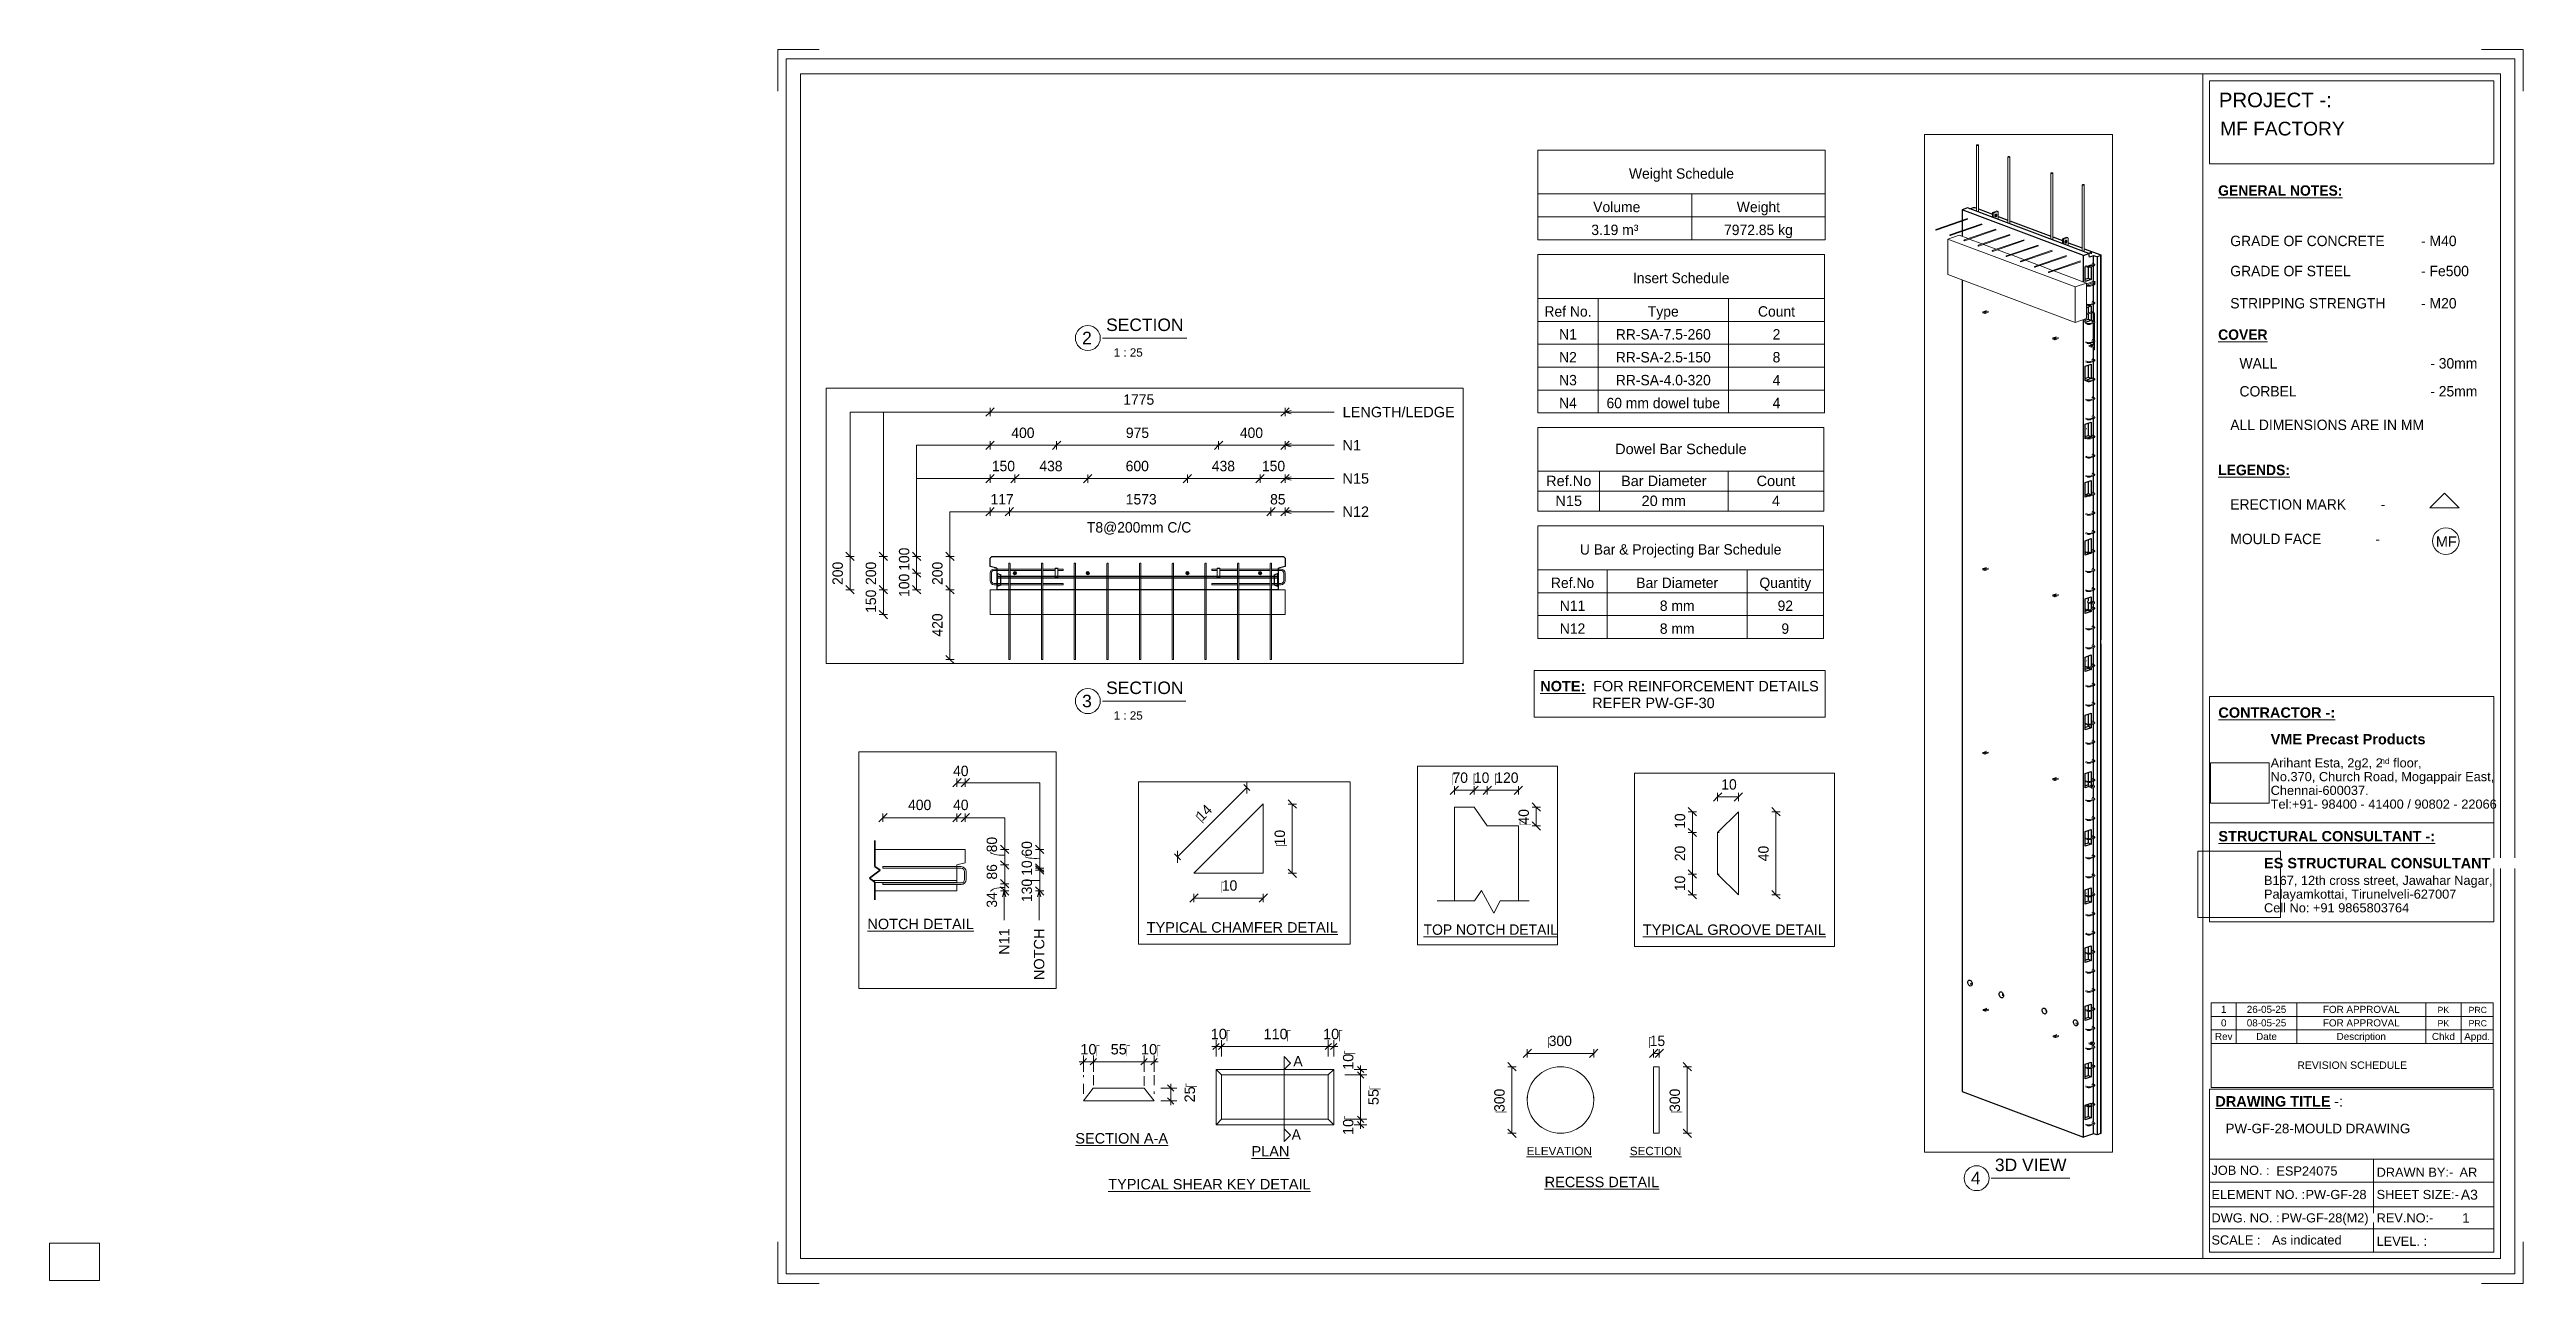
# Paper-space layout 'Layout1' of a CAD drawing. Header units: millimetres. Extents: x 0 to 596, y -1 to 296.
# The model-space entities are those that its viewports show. They can reach past a viewport. Long polylines and large blocks are cut down to what shows.
import ezdxf

# ---------------------------------------------------------------- set-up
doc = ezdxf.new("R2010")
doc.units = ezdxf.units.MM
doc.linetypes.add('Dash', pattern=[6.36, 3.18, -3.18])
doc.linetypes.add('Overhead', pattern=[3.97, 2.38, -1.59])
for name, color, linetype, lineweight in [('A-ANNO-DIMS', 211, 'Continuous', 9), ('A-ANNO-DIMS-1', 211, 'Continuous', 9), ('A-ANNO-DIMS-2', 211, 'Continuous', 9), ('A-ANNO-DIMS-25', 211, 'Continuous', 9), ('A-ANNO-DIMS-3', 211, 'Continuous', 9), ('A-ANNO-DIMS-80', 211, 'Continuous', 9), ('A-DETL', 90, 'Continuous', 18), ('A-DETL-MBND', 5, 'Continuous', 18), ('A-DETL-THIN', 151, 'Continuous', 18), ('A-FLOR-OVHD', 1, 'Overhead', 18), ('A-GENM', 13, 'Continuous', 18), ('A-WALL', 113, 'Continuous', 25), ('A-WALL-HDLN', 110, 'Dash', 25), ('G-ANNO-SCHD', 231, 'Continuous', 9), ('G-ANNO-TEXT', 231, 'Continuous', 9), ('G-ANNO-TTLB', 6, 'Continuous', 9), ('G-ANNO-TTLB-MEDM', 33, 'Continuous', 9), ('G-ANNO-TTLB-THIN', 151, 'Continuous', 9), ('S-BEAM', 12, 'Continuous', 18), ('S-BEAM-HDLN', 1, 'Dash', 18), ('S-RBAR', 171, 'Continuous', 18)]:
    doc.layers.add(name, color=color, linetype=linetype, lineweight=lineweight)
doc.layers.add('G-ANNO-NPLT', color=191, linetype='Continuous')
doc.styles.add('Arial', font='arial.ttf', dxfattribs={"height": 62.5})
doc.styles.add('Arial_1', font='arial.ttf', dxfattribs={"height": 50})
doc.styles.add('Arial_10', font='arial.ttf', dxfattribs={"height": 3.3})
doc.styles.add('Arial_11', font='arial.ttf', dxfattribs={"height": 2.3})
doc.styles.add('Arial_12', font='arial.ttf', dxfattribs={"height": 1.8})
doc.styles.add('Arial_13', font='arial.ttf', dxfattribs={"height": 1.7})
doc.styles.add('Arial_14', font='arial.ttf', dxfattribs={"height": 1.5})
doc.styles.add('Arial_15', font='arial.ttf', dxfattribs={"height": 2})
doc.styles.add('Arial_16', font='arial.ttf', dxfattribs={"height": 3})
doc.styles.add('Arial_2', font='arial.ttf', dxfattribs={"height": 5})
doc.styles.add('Arial_3', font='arial.ttf', dxfattribs={"height": 7.5})
doc.styles.add('Arial_4', font='arial.ttf', dxfattribs={"height": 3.5})
doc.styles.add('Arial_5', font='arial.ttf', dxfattribs={"height": 2.2})
doc.styles.add('Arial_6', font='arial.ttf', dxfattribs={"height": 2.4})
doc.styles.add('Arial_7', font='arial.ttf', dxfattribs={"height": 2.5})
doc.styles.add('Arial_8', font='arial.ttf', dxfattribs={"height": 1.42976})
doc.styles.add('Arial_9', font='arial.ttf', dxfattribs={"height": 2.25})
doc.styles.add('Arial_B', font='arialbd.ttf', dxfattribs={"height": 2.5})
doc.styles.add('Nirmala UI Semilight', font='NirmalaS.ttf', dxfattribs={"height": 62.5})
doc.styles.add('Nirmala UI Semilight_1', font='NirmalaS.ttf', dxfattribs={"height": 50})
doc.styles.add('Nirmala UI Semilight_2', font='NirmalaS.ttf', dxfattribs={"height": 5})
doc.styles.add('Nirmala UI Semilight_3', font='NirmalaS.ttf', dxfattribs={"height": 7.5})
doc.styles.add('Nirmala UI Semilight_4', font='NirmalaS.ttf', dxfattribs={"height": 200})
doc.styles.add('Nirmala UI Semilight_5', font='NirmalaS.ttf', dxfattribs={"height": 200})
doc.styles.add('Nirmala UI Semilight_6', font='NirmalaS.ttf', dxfattribs={"height": 2.5})
doc.styles.add('Nirmala UI Semilight_7', font='NirmalaS.ttf', dxfattribs={"height": 2.5})
doc.styles.add('Nirmala UI Semilight_B', font='', dxfattribs={"height": 2.5})
doc.styles.get('Nirmala UI Semilight_B').set_extended_font_data('Nirmala UI Semilight', bold=True)
doc.dimstyles.new('Arrow_Filled_-_2_5_NI_UI', dxfattribs={"dimscale": 304.8, "dimtxt": 65.460247, "dimasz": 0.164042, "dimexe": 0.082021, "dimexo": 0.0625, "dimgap": 0.082021, "dimtad": 1, "dimdec": 4, "dimzin": 0, "dimdsep": 46, "dimtxsty": 'Nirmala UI Semilight', "dimblk1": 'OBLIQUE', "dimblk2": 'OBLIQUE', "dimsah": 1, "dimcen": 0.09, "dimazin": 0, "dimtfac": 1, "dimtdec": 4, "dimtix": 1, "dimtmove": 0, "dimatfit": 3, "dimfxl": 0.082021, "dimfxlon": 1, "dimtvp": 1, "dimtolj": 1, "dimtzin": 0, "dimarcsym": 2})
doc.dimstyles.new('Arrow_Filled_-_2_5_NI_UI_1', dxfattribs={"dimscale": 304.8, "dimtxt": 65.460247, "dimasz": 0.164042, "dimexe": 0.082021, "dimexo": 0.0625, "dimgap": 0.082021, "dimtad": 1, "dimdec": 4, "dimzin": 0, "dimdsep": 46, "dimtxsty": 'Nirmala UI Semilight', "dimblk1": 'OBLIQUE', "dimblk2": 'OBLIQUE', "dimsah": 1, "dimcen": 0.09, "dimazin": 0, "dimtfac": 1, "dimtdec": 4, "dimtix": 1, "dimtmove": 2, "dimatfit": 3, "dimfxl": 0.082021, "dimfxlon": 1, "dimtvp": 1, "dimtolj": 1, "dimtzin": 0, "dimarcsym": 2})
doc.dimstyles.new('Arrow_Filled_-_2_5_NI_UI_2', dxfattribs={"dimscale": 304.8, "dimtxt": 5.23682, "dimasz": 0.013123, "dimexe": 0.006562, "dimexo": 0.0625, "dimgap": 0.006562, "dimtad": 1, "dimdec": 4, "dimzin": 0, "dimdsep": 46, "dimtxsty": 'Nirmala UI Semilight_2', "dimblk1": 'OBLIQUE', "dimblk2": 'OBLIQUE', "dimsah": 1, "dimcen": 0.09, "dimazin": 0, "dimtfac": 1, "dimtdec": 4, "dimtix": 1, "dimtmove": 0, "dimatfit": 3, "dimfxl": 0.006562, "dimfxlon": 1, "dimtvp": 1, "dimtolj": 1, "dimtzin": 0, "dimarcsym": 2})
doc.dimstyles.new('Arrow_Filled_-_2_5_NI_UI_3', dxfattribs={"dimscale": 304.8, "dimtxt": 7.85523, "dimasz": 0.019685, "dimexe": 0.009843, "dimexo": 0.0625, "dimgap": 0.009843, "dimtad": 1, "dimdec": 4, "dimzin": 0, "dimdsep": 46, "dimtxsty": 'Nirmala UI Semilight_3', "dimblk1": 'OBLIQUE', "dimblk2": 'OBLIQUE', "dimsah": 1, "dimcen": 0.09, "dimazin": 0, "dimtfac": 1, "dimtdec": 4, "dimtix": 1, "dimtmove": 0, "dimatfit": 3, "dimfxl": 0.009843, "dimfxlon": 1, "dimtvp": 1, "dimtolj": 1, "dimtzin": 0, "dimarcsym": 2})
doc.dimstyles.new('Arrow_Filled_-_2_5_NI_UI_4', dxfattribs={"dimscale": 304.8, "dimtxt": 209.472789, "dimasz": 0.524934, "dimexe": 0.262467, "dimexo": 0.0625, "dimgap": 0.262467, "dimtad": 1, "dimdec": 4, "dimzin": 0, "dimdsep": 46, "dimtxsty": 'Nirmala UI Semilight_4', "dimblk1": 'OBLIQUE', "dimblk2": 'OBLIQUE', "dimsah": 1, "dimcen": 0.09, "dimazin": 0, "dimtfac": 1, "dimtdec": 4, "dimtix": 1, "dimtmove": 2, "dimatfit": 3, "dimfxl": 0.262467, "dimfxlon": 1, "dimtvp": 1, "dimtolj": 1, "dimtzin": 0, "dimarcsym": 2})
doc.dimstyles.new('Arrow_Filled_-_2_5_NI_UI_5', dxfattribs={"dimscale": 304.8, "dimtxt": 209.472789, "dimasz": 0.524934, "dimexe": 0.262467, "dimexo": 0.0625, "dimgap": 0.262467, "dimtad": 1, "dimdec": 4, "dimzin": 0, "dimdsep": 46, "dimtxsty": 'Nirmala UI Semilight_4', "dimblk1": 'OBLIQUE', "dimblk2": 'OBLIQUE', "dimsah": 1, "dimcen": 0.09, "dimazin": 0, "dimtfac": 1, "dimtdec": 4, "dimtix": 1, "dimtmove": 0, "dimatfit": 3, "dimfxl": 0.262467, "dimfxlon": 1, "dimtvp": 1, "dimtolj": 1, "dimtzin": 0, "dimarcsym": 2})
doc.dimstyles.new('Arrow_Filled_-_2_5_NI_UI_6', dxfattribs={"dimscale": 304.8, "dimtxt": 2.61841, "dimasz": 0.006562, "dimexe": 0.003281, "dimexo": 0.0625, "dimgap": 0.003281, "dimtad": 1, "dimdec": 4, "dimzin": 0, "dimdsep": 46, "dimtxsty": 'Nirmala UI Semilight_7', "dimblk1": 'OBLIQUE', "dimblk2": 'OBLIQUE', "dimsah": 1, "dimcen": 0.09, "dimazin": 0, "dimtfac": 1, "dimtdec": 4, "dimtix": 1, "dimtmove": 0, "dimatfit": 3, "dimfxl": 0.003281, "dimfxlon": 1, "dimtvp": 1, "dimtolj": 1, "dimtzin": 0, "dimarcsym": 2})
doc.dimstyles.new('Diagonal_-_2_5mm_Arial', dxfattribs={"dimscale": 304.8, "dimtxt": 2.550648, "dimasz": 0.004921, "dimexe": 0.004921, "dimexo": 0.0625, "dimgap": 0.003281, "dimtad": 1, "dimdec": 4, "dimzin": 0, "dimdsep": 46, "dimtxsty": 'Arial_7', "dimblk1": 'OBLIQUE', "dimblk2": 'OBLIQUE', "dimsah": 1, "dimcen": 0.09, "dimdle": 0.003281, "dimazin": 0, "dimtfac": 1, "dimtdec": 4, "dimtix": 1, "dimtmove": 2, "dimatfit": 3, "dimfxl": 0.007874, "dimfxlon": 1, "dimtvp": 1, "dimtolj": 1, "dimtzin": 0, "dimarcsym": 2})
doc.dimstyles.new('Diagonal_-_2_5mm_Arial_1', dxfattribs={"dimscale": 304.8, "dimtxt": 2.550648, "dimasz": 0.004921, "dimexe": 0.004921, "dimexo": 0.0625, "dimgap": 0.003281, "dimtad": 1, "dimdec": 4, "dimzin": 0, "dimdsep": 46, "dimtxsty": 'Arial_7', "dimblk1": 'OBLIQUE', "dimblk2": 'OBLIQUE', "dimsah": 1, "dimcen": 0.09, "dimdle": 0.003281, "dimazin": 0, "dimtfac": 1, "dimtdec": 4, "dimtix": 1, "dimtmove": 0, "dimatfit": 3, "dimfxl": 0.007874, "dimfxlon": 1, "dimtvp": 1, "dimtolj": 1, "dimtzin": 0, "dimarcsym": 2})
picture_1 = doc.add_image_def('image1.jpg', size_in_pixel=(996, 686))
picture_2 = doc.add_image_def('image2.jpg', size_in_pixel=(1600, 1280))

psp = doc.layouts.get("Layout1")

msp = doc.modelspace()

# ---------------------------------------------------------------- texts
at = {"layer": 'G-ANNO-TEXT', "color": 7, "attachment_point": 1}
for s, insert, char_height, width, style in [('LENGTH/LEDGE', (5479.56608, 19035.75127), 62.5, 815.7170312, 'Arial'), ('N1', (5478.31608, 18836.22714), 62.5, 134.2826563, 'Arial'), ('N15', (5478.31608, 18636.22714), 62.5, 192.405, 'Arial'), ('40', (6752.18574, 18537.9943), 50, 91.392375, 'Nirmala UI Semilight_1'), ('N12', (5478.31608, 18436.22714), 62.5, 192.405, 'Arial'), ('400', (6535.61883, 18374.43991), 50, 136.286875, 'Nirmala UI Semilight_1'), ('40', (6752.18574, 18374.43991), 50, 91.392375, 'Nirmala UI Semilight_1'), ('\\LNOTCH DETAIL', (6339.82509, 17801.32875), 50, 622.1095, 'Arial_1'), ('\\LTYPICAL GROOVE DETAIL', (7261.49917, 3090.65698), 5, 106.784775, 'Arial_2'), ('\\LTYPICAL CHAMFER DETAIL', (7375.02224, 3087.48198), 7.5, 166.9113375, 'Arial_3'), ('\\LTOP NOTCH DETAIL', (7911.93286, 1307.16895), 200, 2975.864, 'Nirmala UI Semilight_5')]:
    msp.add_mtext(s, dxfattribs=dict(at, insert=insert, char_height=char_height, width=width, style=style))
at = {"layer": 'G-ANNO-TEXT', "color": 7, "char_height": 50, "attachment_point": 1, "rotation": 90}
for s, insert, width, style in [('80', (6913.76099, 18120.89979), 89.789, 'Nirmala UI Semilight_1'), ('60', (7082.10379, 18100.51088), 89.789, 'Nirmala UI Semilight_1'), ('10', (7082.10379, 18008.05743), 76.962, 'Nirmala UI Semilight_1'), ('86', (6913.76099, 17989.83049), 89.789, 'Nirmala UI Semilight_1'), ('130', (7082.10379, 17881.70469), 121.8565, 'Nirmala UI Semilight_1'), ('34', (6913.76099, 17854.64001), 91.392375, 'Nirmala UI Semilight_1'), ('N11', (6972.99237, 17627.56958), 153.924, 'Arial_1'), ('NOTCH', (7141.33517, 17505.96958), 301.4345, 'Arial_1')]:
    msp.add_mtext(s, dxfattribs=dict(at, insert=insert, width=width, style=style))

# ---------------------------------------------------------------- blocks, each defined once
blk = doc.blocks.new('ES-Landscape-A3 - ES-Landscape-A3-502445-PW-GF-28-MOULD DRAWING')
at = {"layer": 'G-ANNO-TTLB'}
for p, q in [((175.24, 296.27), (185.24, 296.27)), ((175.24, 296.27), (175.24, 286.27)), ((595.24, 296.27), (585.24, 296.27)), ((595.24, 296.27), (595.24, 286.27)), ((519.77, 140.54), (588.2, 140.54)), ((519.77, 86.33), (519.77, 140.54)), ((588.2, 86.33), (588.2, 140.54)), ((519.77, 110.14), (588.2, 110.14)), ((519.77, 6.78), (519.77, 46.03)), ((588.2, 6.78), (588.2, 46.03)), ((559.23, 29.2), (559.23, 6.78)), ((175.24, -0.73), (175.24, 9.27)), ((595.24, -0.73), (595.24, 9.27)), ((175.24, -0.73), (185.24, -0.73)), ((595.24, -0.73), (585.24, -0.73))]:
    blk.add_line(p, q, dxfattribs=at)
at = {"layer": 'G-ANNO-TTLB-MEDM'}
for p, q in [((180.73, 290.44), (180.73, 5.31)), ((180.73, 290.44), (589.79, 290.44)), ((518.17, 290.44), (518.17, 5.31)), ((519.77, 268.77), (519.77, 288.77)), ((519.77, 288.77), (588.2, 288.77)), ((588.2, 288.77), (588.2, 268.77)), ((589.79, 290.44), (589.79, 5.31)), ((588.2, 268.77), (519.77, 268.77)), ((519.77, 86.33), (588.2, 86.33)), ((519.77, 6.78), (588.2, 6.78)), ((180.73, 5.31), (589.79, 5.31))]:
    blk.add_line(p, q, dxfattribs=at)
at = {"layer": 'G-ANNO-TTLB-THIN'}
for p, q in [((177.29, 294.03), (177.29, 1.56)), ((593.23, 294.03), (177.29, 294.03)), ((593.23, 1.56), (593.23, 294.03)), ((519.77, 46.03), (588.2, 46.03)), ((519.77, 29.2), (588.2, 29.2)), ((519.77, 23.64), (588.2, 23.64)), ((519.77, 17.68), (588.2, 17.68)), ((519.77, 12.43), (588.2, 12.43)), ((177.29, 1.56), (593.23, 1.56))]:
    blk.add_line(p, q, dxfattribs=at)
at = {"layer": 'G-ANNO-TTLB', "insert": (534.5, 131.53), "char_height": 2.5, "width": 45.135, "attachment_point": 1, "style": 'Arial_B', "bg_fill": 3, "box_fill_scale": 0, "bg_fill_color": 256, "bg_fill_true_color": 3254780160, "bg_fill_transparency": 256}
blk.add_mtext('VME Precast Products', dxfattribs=at)
at = {"layer": 'G-ANNO-TTLB', "attachment_point": 1}
for s, insert, char_height, width, style in [('Arihant Esta, 2g2, 2', (534.5, 125.68), 2.2, 31.9873, 'Arial_5'), ('nd', (560.89, 125.72), 1.43, 2.7257, 'Arial_8'), (' floor,', (563.14, 125.68), 2.2, 9.1392, 'Arial_5'), ('No.370, Church Road, Mogappair East,', (534.5, 122.37), 2.2, 63.4135, 'Arial_5'), ('Tel:+91- 98400 - 41400 / 90802 - 22066 ', (534.5, 115.75), 2.2, 65.2574, 'Arial_5'), ('Chennai-600037.', (534.5, 119.06), 2.2, 27.6582, 'Arial_5'), ('Cell No: +91 9865803764', (532.9, 90.79), 2.2, 41.0464, 'Arial_5'), ('Palayamkottai, Tirunelveli-627007', (532.9, 94.09), 2.2, 54.4346, 'Arial_5'), ('JOB NO. :', (520.26, 27.61), 2.2, 16.5949, 'Arial_5'), ('DRAWN BY:-', (560, 27.14), 2.2, 21.7257, 'Arial_5'), ('ELEMENT NO. :', (520.26, 21.79), 2.2, 26.5359, 'Arial_5'), ('SHEET SIZE:-', (560, 21.79), 2.2, 23.2489, 'Arial_5'), ('DWG. NO. :', (520.26, 16.16), 2.2, 19.481, 'Arial_5'), ('REV.NO:-', (560, 16.16), 2.2, 16.0338, 'Arial_5'), ('SCALE :', (520.26, 10.84), 2.2, 13.8692, 'Arial_5'), ('LEVEL. :', (560, 10.53), 2.2, 14.3502, 'Arial_5')]:
    blk.add_mtext(s, dxfattribs=dict(at, insert=insert, char_height=char_height, width=width, style=style))
at = {"layer": 'G-ANNO-TTLB'}
image = blk.add_image(picture_1, insert=(520, 114.84), size_in_units=(14.11, 9.72), dxfattribs=at)
image.dxf.flags = 7
image = blk.add_image(picture_2, insert=(516.95, 87.39), size_in_units=(19.92, 15.93), dxfattribs=at)
image.dxf.flags = 7
at = {"layer": 'G-ANNO-TTLB', "attachment_point": 1, "bg_fill": 3, "box_fill_scale": 0, "bg_fill_color": 256, "bg_fill_true_color": 3254780160, "bg_fill_transparency": 256}
for s, insert, char_height, width, style in [('PROJECT -:', (522.05, 285.89), 3.5, 33.3502, 'Arial_4'), ('\\LCONTRACTOR -:', (521.92, 137.94), 2.5, 33.9114, 'Arial_B'), ('\\LSTRUCTURAL CONSULTANT -:', (521.92, 108.18), 2.5, 62.8523, 'Arial_B'), ('ES STRUCTURAL CONSULTANT', (532.9, 101.7), 2.5, 65.6582, 'Arial_B'), ('\\LDRAWING TITLE', (521.19, 44.36), 2.5, 33.4304, 'Arial_B'), ('A3', (580.27, 21.84), 2.4, 4.9705, 'Arial_6')]:
    blk.add_mtext(s, dxfattribs=dict(at, insert=insert, char_height=char_height, width=width, style=style))
at = {"layer": 'G-ANNO-TTLB', "insert": (532.9, 97.4), "char_height": 2.2, "width": 65.1772, "attachment_point": 1, "style": 'Arial_5'}
blk.add_mtext('B167, 12th cross street, Jawahar Nagar,', dxfattribs=at)
at = {"layer": 'G-ANNO-TTLB', "insert": (548.78, 44.36), "char_height": 2.5, "width": 1.2025, "attachment_point": 1, "style": 'Arial_B', "bg_fill": 3, "box_fill_scale": 0, "bg_fill_color": 256, "bg_fill_true_color": 3254780160, "bg_fill_transparency": 256}
blk.add_mtext('\\fArial|b1|i0|c0|p34|; ', dxfattribs=at)
at = {"layer": 'G-ANNO-TTLB', "insert": (549.77, 44.36), "char_height": 2.5, "width": 2.6456, "attachment_point": 1, "style": 'Arial_7', "bg_fill": 3, "box_fill_scale": 0, "bg_fill_color": 256, "bg_fill_true_color": 3254780160, "bg_fill_transparency": 256}
blk.add_mtext('-:', dxfattribs=at)
blk = doc.blocks.new('Viewport - M_View Title-1040-PW-GF-28-MOULD DRAWING')
at = {"layer": 'G-ANNO-TTLB'}
for start, end in [(360, 180), (180, 0)]:
    blk.add_arc((-3.5, 0), 3, start, end, dxfattribs=at)
blk = doc.blocks.new('DIMBLOCK44-PW-GF-28-MOULD DRAWING')
at = {"layer": 'A-ANNO-DIMS-1'}
for p, q in [((315.5, 49.46), (311.7, 49.46)), ((315.5, 50.77), (313.94, 50.77)), ((315.5, 51.77), (315.5, 49.46)), ((315.5, 50.77), (317, 50.77)), ((315.5, 49.46), (317, 49.46))]:
    blk.add_line(p, q, dxfattribs=at)
at = {"layer": 'A-ANNO-DIMS-1', "lineweight": 35}
for p, q in [((315.5, 50.77), (314.75, 51.52)), ((315.5, 49.46), (314.75, 50.21)), ((315.5, 50.77), (316.25, 50.02)), ((315.5, 49.46), (316.25, 48.71))]:
    blk.add_line(p, q, dxfattribs=at)
at = {"layer": 'A-ANNO-DIMS-1', "color": 0, "insert": (311.26, 50.69), "char_height": 2.5, "width": 4.6147, "attachment_point": 1, "rotation": 90, "line_spacing_factor": 0.941778, "style": 'Arial_7'}
blk.add_mtext('10\\fArial|b0|i0|c254|p34|;\u202a', dxfattribs=at)
blk = doc.blocks.new('_Oblique')
at = {"color": 0, "linetype": 'ByBlock', "lineweight": -2}
blk.add_line((-0.5, -0.5), (0.5, 0.5), dxfattribs=at)
blk = doc.blocks.new('DIMBLOCK45-PW-GF-28-MOULD DRAWING')
at = {"layer": 'A-ANNO-DIMS-1'}
for p, q in [((315.5, 49.46), (311.7, 49.46)), ((315.5, 49.46), (315.5, 38.78)), ((315.5, 49.46), (317, 49.46)), ((315.5, 38.78), (313.1, 38.78)), ((315.5, 38.78), (317, 38.78))]:
    blk.add_line(p, q, dxfattribs=at)
at = {"layer": 'A-ANNO-DIMS-1', "lineweight": 35}
for p, q in [((315.5, 49.46), (314.75, 50.21)), ((315.5, 49.46), (316.25, 48.71)), ((315.5, 38.78), (314.75, 39.53)), ((315.5, 38.78), (316.25, 38.03))]:
    blk.add_line(p, q, dxfattribs=at)
at = {"layer": 'A-ANNO-DIMS-1', "color": 0, "insert": (317.34, 42.2), "char_height": 2.5, "width": 4.6147, "attachment_point": 1, "rotation": 90, "line_spacing_factor": 0.941778, "style": 'Arial_7'}
blk.add_mtext('55\\fArial|b0|i0|c254|p34|;\u202a', dxfattribs=at)
blk = doc.blocks.new('DIMBLOCK46-PW-GF-28-MOULD DRAWING')
at = {"layer": 'A-ANNO-DIMS-1'}
for p, q in [((315.5, 38.78), (313.1, 38.78)), ((315.5, 37.47), (313.94, 37.47)), ((315.5, 38.78), (315.5, 36.47)), ((315.5, 38.78), (317, 38.78)), ((315.5, 37.47), (317, 37.47))]:
    blk.add_line(p, q, dxfattribs=at)
at = {"layer": 'A-ANNO-DIMS-1', "lineweight": 35}
for p, q in [((315.5, 38.78), (314.75, 39.53)), ((315.5, 37.47), (314.75, 38.22)), ((315.5, 38.78), (316.25, 38.03)), ((315.5, 37.47), (316.25, 36.72))]:
    blk.add_line(p, q, dxfattribs=at)
at = {"layer": 'A-ANNO-DIMS-1', "color": 0, "insert": (311.26, 34.99), "char_height": 2.5, "width": 4.6147, "attachment_point": 1, "rotation": 90, "line_spacing_factor": 0.941778, "style": 'Arial_7'}
blk.add_mtext('10\\fArial|b0|i0|c254|p34|;\u202a', dxfattribs=at)
blk = doc.blocks.new('DIMBLOCK47-PW-GF-28-MOULD DRAWING')
at = {"layer": 'A-ANNO-DIMS-1'}
for p, q in [((279.71, 56.32), (282.02, 56.32)), ((280.71, 56.32), (280.71, 57.82)), ((280.71, 56.32), (280.71, 53.92)), ((282.02, 56.32), (282.02, 57.82)), ((282.02, 56.32), (282.02, 53.92))]:
    blk.add_line(p, q, dxfattribs=at)
at = {"layer": 'A-ANNO-DIMS-1', "lineweight": 35}
for p, q in [((280.71, 56.32), (279.96, 55.57)), ((280.71, 56.32), (281.46, 57.07)), ((282.02, 56.32), (281.27, 55.57)), ((282.02, 56.32), (282.77, 57.07))]:
    blk.add_line(p, q, dxfattribs=at)
at = {"layer": 'A-ANNO-DIMS-1', "color": 0, "insert": (279.44, 60.57), "char_height": 2.5, "width": 4.6147, "attachment_point": 1, "line_spacing_factor": 0.941778, "style": 'Arial_7'}
blk.add_mtext('10\\fArial|b0|i0|c254|p34|;\u202a', dxfattribs=at)
blk = doc.blocks.new('DIMBLOCK48-PW-GF-28-MOULD DRAWING')
at = {"layer": 'A-ANNO-DIMS-1', "lineweight": 35}
for p, q in [((282.02, 56.32), (281.27, 55.57)), ((282.02, 56.32), (282.77, 57.07)), ((307.73, 56.32), (306.98, 55.57)), ((307.73, 56.32), (308.48, 57.07))]:
    blk.add_line(p, q, dxfattribs=at)
at = {"layer": 'A-ANNO-DIMS-1'}
for p, q in [((282.02, 56.32), (282.02, 57.82)), ((282.02, 56.32), (307.73, 56.32)), ((282.02, 56.32), (282.02, 53.92)), ((307.73, 56.32), (307.73, 57.82)), ((307.73, 56.32), (307.73, 53.92))]:
    blk.add_line(p, q, dxfattribs=at)
at = {"layer": 'A-ANNO-DIMS-1', "color": 0, "insert": (292.13, 60.57), "char_height": 2.5, "width": 6.5924, "attachment_point": 1, "line_spacing_factor": 0.941778, "style": 'Arial_7'}
blk.add_mtext('110\\fArial|b0|i0|c254|p34|;\u202a', dxfattribs=at)
blk = doc.blocks.new('DIMBLOCK49-PW-GF-28-MOULD DRAWING')
at = {"layer": 'A-ANNO-DIMS-1', "lineweight": 35}
for p, q in [((307.73, 56.32), (306.98, 55.57)), ((307.73, 56.32), (308.48, 57.07)), ((309.04, 56.32), (308.29, 55.57)), ((309.04, 56.32), (309.79, 57.07))]:
    blk.add_line(p, q, dxfattribs=at)
at = {"layer": 'A-ANNO-DIMS-1'}
for p, q in [((307.73, 56.32), (307.73, 57.82)), ((307.73, 56.32), (310.04, 56.32)), ((307.73, 56.32), (307.73, 53.92)), ((309.04, 56.32), (309.04, 57.82)), ((309.04, 56.32), (309.04, 53.92))]:
    blk.add_line(p, q, dxfattribs=at)
at = {"layer": 'A-ANNO-DIMS-1', "color": 0, "insert": (306.47, 60.57), "char_height": 2.5, "width": 4.6147, "attachment_point": 1, "line_spacing_factor": 0.941778, "style": 'Arial_7'}
blk.add_mtext('10\\fArial|b0|i0|c254|p34|;\u202a', dxfattribs=at)
blk = doc.blocks.new('DIMBLOCK50-PW-GF-28-MOULD DRAWING')
at = {"layer": 'A-ANNO-DIMS-1'}
for p, q in [((269.8, 46.32), (267.4, 46.32)), ((269.8, 43.22), (267.4, 43.22)), ((269.8, 47.32), (269.8, 42.22)), ((269.8, 46.32), (271.3, 46.32)), ((269.8, 43.22), (271.3, 43.22))]:
    blk.add_line(p, q, dxfattribs=at)
at = {"layer": 'A-ANNO-DIMS-1', "lineweight": 35}
for p, q in [((269.8, 46.32), (269.05, 47.07)), ((269.8, 43.22), (269.05, 43.97)), ((269.8, 46.32), (270.55, 45.57)), ((269.8, 43.22), (270.55, 42.47))]:
    blk.add_line(p, q, dxfattribs=at)
at = {"layer": 'A-ANNO-DIMS-1', "color": 0, "insert": (273.13, 42.84), "char_height": 2.5, "width": 4.6147, "attachment_point": 1, "rotation": 90, "line_spacing_factor": 0.941778, "style": 'Arial_7'}
blk.add_mtext('25\\fArial|b0|i0|c254|p34|;\u202a', dxfattribs=at)
blk = doc.blocks.new('DIMBLOCK51-PW-GF-28-MOULD DRAWING')
at = {"layer": 'A-ANNO-DIMS-1'}
for p, q in [((248.79, 52.65), (248.79, 54.15)), ((251.19, 52.65), (251.19, 54.15)), ((247.79, 52.65), (251.19, 52.65)), ((248.79, 52.65), (248.79, 50.25)), ((251.19, 52.65), (251.19, 50.25))]:
    blk.add_line(p, q, dxfattribs=at)
at = {"layer": 'A-ANNO-DIMS-1', "lineweight": 35}
for p, q in [((248.79, 52.65), (248.04, 51.9)), ((248.79, 52.65), (249.54, 53.4)), ((251.19, 52.65), (250.44, 51.9)), ((251.19, 52.65), (251.94, 53.4))]:
    blk.add_line(p, q, dxfattribs=at)
at = {"layer": 'A-ANNO-DIMS-1', "color": 0, "insert": (248.07, 56.9), "char_height": 2.5, "width": 4.6147, "attachment_point": 1, "line_spacing_factor": 0.941778, "style": 'Arial_7'}
blk.add_mtext('10\\fArial|b0|i0|c254|p34|;\u202a', dxfattribs=at)
blk = doc.blocks.new('DIMBLOCK52-PW-GF-28-MOULD DRAWING')
at = {"layer": 'A-ANNO-DIMS-1'}
for p, q in [((251.19, 52.65), (251.19, 54.15)), ((263.38, 52.65), (263.38, 54.15)), ((251.19, 52.65), (263.38, 52.65)), ((251.19, 52.65), (251.19, 50.25)), ((263.38, 52.65), (263.38, 50.25))]:
    blk.add_line(p, q, dxfattribs=at)
at = {"layer": 'A-ANNO-DIMS-1', "lineweight": 35}
for p, q in [((251.19, 52.65), (250.44, 51.9)), ((251.19, 52.65), (251.94, 53.4)), ((263.38, 52.65), (262.63, 51.9)), ((263.38, 52.65), (264.13, 53.4))]:
    blk.add_line(p, q, dxfattribs=at)
at = {"layer": 'A-ANNO-DIMS-1', "color": 0, "insert": (255.36, 56.9), "char_height": 2.5, "width": 4.6147, "attachment_point": 1, "line_spacing_factor": 0.941778, "style": 'Arial_7'}
blk.add_mtext('55\\fArial|b0|i0|c254|p34|;\u202a', dxfattribs=at)
blk = doc.blocks.new('DIMBLOCK53-PW-GF-28-MOULD DRAWING')
at = {"layer": 'A-ANNO-DIMS-1'}
for p, q in [((263.38, 52.65), (263.38, 54.15)), ((265.79, 52.65), (265.79, 54.15)), ((263.38, 52.65), (266.79, 52.65)), ((263.38, 52.65), (263.38, 50.25)), ((265.79, 52.65), (265.79, 50.25))]:
    blk.add_line(p, q, dxfattribs=at)
at = {"layer": 'A-ANNO-DIMS-1', "lineweight": 35}
for p, q in [((263.38, 52.65), (262.63, 51.9)), ((263.38, 52.65), (264.13, 53.4)), ((265.79, 52.65), (265.04, 51.9)), ((265.79, 52.65), (266.54, 53.4))]:
    blk.add_line(p, q, dxfattribs=at)
at = {"layer": 'A-ANNO-DIMS-1', "color": 0, "insert": (262.66, 56.9), "char_height": 2.5, "width": 4.6147, "attachment_point": 1, "line_spacing_factor": 0.941778, "style": 'Arial_7'}
blk.add_mtext('10\\fArial|b0|i0|c254|p34|;\u202a', dxfattribs=at)
blk = doc.blocks.new('DIMBLOCK54-PW-GF-28-MOULD DRAWING')
at = {"layer": 'A-ANNO-DIMS-1'}
for p, q in [((351.92, 51.43), (350.92, 52.43)), ((351.92, 51.43), (350.92, 51.43)), ((351.92, 35.43), (351.92, 51.43)), ((351.92, 51.43), (352.92, 50.43)), ((351.92, 51.43), (352.92, 51.43)), ((351.92, 35.43), (350.92, 36.43)), ((351.92, 35.43), (350.92, 35.43)), ((351.92, 35.43), (352.92, 34.43)), ((351.92, 35.43), (352.92, 35.43))]:
    blk.add_line(p, q, dxfattribs=at)
at = {"layer": 'A-ANNO-DIMS-1', "color": 0, "insert": (347.66, 40.57), "char_height": 2.5, "width": 6.8555, "attachment_point": 1, "rotation": 90, "line_spacing_factor": 1.142579, "style": 'Nirmala UI Semilight_7'}
blk.add_mtext('\u202a300', dxfattribs=at)
blk = doc.blocks.new('DIMBLOCK55-PW-GF-28-MOULD DRAWING')
at = {"layer": 'A-ANNO-DIMS-1'}
for p, q in [((355.62, 54.65), (354.62, 53.65)), ((355.62, 54.65), (356.62, 55.65)), ((355.62, 54.65), (355.62, 55.65)), ((355.62, 54.65), (371.62, 54.65)), ((355.62, 54.65), (355.62, 53.65)), ((371.62, 54.65), (370.62, 53.65)), ((371.62, 54.65), (372.62, 55.65)), ((371.62, 54.65), (371.62, 55.65)), ((371.62, 54.65), (371.62, 53.65))]:
    blk.add_line(p, q, dxfattribs=at)
at = {"layer": 'A-ANNO-DIMS-1', "color": 0, "insert": (360.77, 58.92), "char_height": 2.5, "width": 6.8555, "attachment_point": 1, "line_spacing_factor": 1.142579, "style": 'Nirmala UI Semilight_7'}
blk.add_mtext('\u202a300', dxfattribs=at)
blk = doc.blocks.new('DIMBLOCK56-PW-GF-28-MOULD DRAWING')
at = {"layer": 'A-ANNO-DIMS-1'}
for p, q in [((386.01, 54.65), (385.01, 53.65)), ((386.01, 54.65), (387.01, 55.65)), ((386.01, 54.65), (386.01, 55.65)), ((386.01, 54.65), (387.38, 54.65)), ((386.01, 54.65), (386.01, 53.65)), ((387.38, 54.65), (386.38, 53.65)), ((387.38, 54.65), (388.38, 55.65)), ((387.38, 54.65), (387.38, 55.65)), ((387.38, 54.65), (387.38, 53.65))]:
    blk.add_line(p, q, dxfattribs=at)
at = {"layer": 'A-ANNO-DIMS-1', "color": 0, "insert": (385.07, 58.92), "char_height": 2.5, "width": 3.8848, "attachment_point": 1, "line_spacing_factor": 1.142579, "style": 'Nirmala UI Semilight_7'}
blk.add_mtext('\u202a15', dxfattribs=at)
blk = doc.blocks.new('DIMBLOCK57-PW-GF-28-MOULD DRAWING')
at = {"layer": 'A-ANNO-DIMS-1'}
for p, q in [((394.12, 51.43), (393.12, 52.43)), ((394.12, 51.43), (393.12, 51.43)), ((394.12, 51.43), (394.12, 35.43)), ((394.12, 51.43), (395.12, 50.43)), ((394.12, 51.43), (395.12, 51.43)), ((394.12, 35.43), (393.12, 36.43)), ((394.12, 35.43), (393.12, 35.43)), ((394.12, 35.43), (395.12, 34.43)), ((394.12, 35.43), (395.12, 35.43))]:
    blk.add_line(p, q, dxfattribs=at)
at = {"layer": 'A-ANNO-DIMS-1', "color": 0, "insert": (389.86, 40.57), "char_height": 2.5, "width": 6.8555, "attachment_point": 1, "rotation": 90, "line_spacing_factor": 1.142579, "style": 'Nirmala UI Semilight_7'}
blk.add_mtext('\u202a300', dxfattribs=at)
blk = doc.blocks.new('RR spread anchor face based - RR-SA-7_5-260-1726841-Elevation Top Copy 1')
at = {"layer": 'A-GENM'}
for p, q in [((-314.2, 18063.06), (-314.2, 18065.56)), ((-314.2, 18065.56), (-298.2, 18065.56)), ((-298.2, 18065.56), (-298.2, 18063.06)), ((-314.2, 18008.06), (-314.2, 18063.06)), ((-314.2, 18063.06), (-298.2, 18063.06)), ((-298.2, 18063.06), (-298.2, 18008.06)), ((-314.2, 18005.56), (-314.2, 18008.06)), ((-314.2, 18008.06), (-298.2, 18008.06)), ((-298.2, 18005.56), (-314.2, 18005.56)), ((-298.2, 18008.06), (-298.2, 18005.56))]:
    blk.add_line(p, q, dxfattribs=at)
blk = doc.blocks.new('Rebar Bar - Part 2980172403-431004-3D Ortho')
at = {"layer": 'S-RBAR'}
for p, q in [((13315.38, 4097.39), (13315.38, 4093.78)), ((13325.38, 4074.6), (13325.38, 4095.39))]:
    blk.add_line(p, q, dxfattribs=at)
blk = doc.blocks.new('Rebar Bar - Part 2980172403-V1-3D Ortho')
at = {"layer": 'S-RBAR'}
blk.add_line((12907.4, 4257.62), (12907.4, 4229.54), dxfattribs=at)
blk = doc.blocks.new('Rebar Bar - Part 776176355-431004-3D Ortho')
at = {"layer": 'S-RBAR'}
blk.add_polyline3d([(12584.02, 4358.99, 0), (12583.96, 4359.14, 0), (12583.92, 4359.25, 0), (12583.91, 4359.34, 0), (12583.9, 4359.41, 0), (12583.91, 4359.49, 0)], dxfattribs=at)
blk = doc.blocks.new('Rebar Bar - Part 2031897438-431004-3D Ortho')
at = {"layer": 'S-RBAR'}
for p, q in [((12613.56, 4345.87), (12593.68, 4353.34)), ((12594.47, 4344.5), (12612.43, 4337.75))]:
    blk.add_line(p, q, dxfattribs=at)
blk = doc.blocks.new('Rebar Bar - Part 776176355-V2-3D Ortho')
at = {"layer": 'S-RBAR'}
blk.add_polyline3d([(13710.31, 9690.28, 0), (13711.57, 9690.6, 0), (13712.79, 9690.93, 0), (13713.99, 9691.29, 0), (13715.15, 9691.66, 0), (13715.46, 9691.76, 0)], dxfattribs=at)
blk = doc.blocks.new('Rebar Bar - Part 2031897438-V3-3D Ortho')
at = {"layer": 'S-RBAR'}
for p, q in [((13631.77, 3963.29), (13611.87, 3970.77)), ((13612.65, 3961.93), (13630.61, 3955.18))]:
    blk.add_line(p, q, dxfattribs=at)
blk = doc.blocks.new('RR spread anchor face based - RR-SA-2_5-150-1726819-3D Ortho')
at = {"layer": 'A-GENM'}
for p, q in [((12751.64, 10828.9), (12719.08, 10817.77)), ((12719.08, 10817.77), (12717.19, 10815.88)), ((12732.2, 10818.29), (12736.54, 10819.78)), ((12739.79, 10809.99), (12772.35, 10821.12)), ((12717.19, 10815.88), (12734.44, 10809.4)), ((12717.19, 10815.88), (12717.19, 10806.55)), ((12734.44, 10809.4), (12739.79, 10809.99)), ((12734.44, 10809.4), (12734.44, 10800.06)), ((12772.35, 10811.79), (12739.79, 10800.65)), ((12739.79, 10809.99), (12739.79, 10800.65)), ((12746.2, 10816.15), (12741.86, 10814.66)), ((12734.44, 10800.06), (12717.19, 10806.55)), ((12739.79, 10800.65), (12734.44, 10800.06))]:
    blk.add_line(p, q, dxfattribs=at)
for points in [[(12741.86, 10814.66, 0), (12740.39, 10814.27, 0), (12738.68, 10814.04, 0), (12736.87, 10813.97, 0), (12735.06, 10814.07, 0), (12733.39, 10814.33, 0), (12731.96, 10814.74, 0), (12730.89, 10815.27, 0), (12730.23, 10815.88, 0), (12730.03, 10816.54, 0), (12730.31, 10817.18, 0), (12731.05, 10817.78, 0), (12732.2, 10818.29, 0)], [(12736.54, 10819.78, 0), (12738.01, 10820.16, 0), (12739.72, 10820.4, 0), (12741.54, 10820.47, 0), (12743.34, 10820.37, 0), (12745.01, 10820.1, 0), (12746.44, 10819.69, 0), (12747.51, 10819.16, 0), (12748.17, 10818.55, 0)], [(12748.37, 10817.9, 0), (12748.09, 10817.25, 0), (12747.35, 10816.66, 0), (12746.2, 10816.15, 0)]]:
    blk.add_polyline3d(points, dxfattribs=at)
blk = doc.blocks.new('Rebar Bar - Part 3166313199-431004-3D Ortho')
at = {"layer": 'S-RBAR'}
for p, q in [((13786.26, 11276.91), (13768.49, 11283.59)), ((13766.03, 11275.97), (13783.45, 11269.42))]:
    blk.add_line(p, q, dxfattribs=at)
blk = doc.blocks.new('Rebar Bar - Part 2227165887-431004-3D Ortho')
at = {"layer": 'S-RBAR'}
for points in [[(13786.26, 11276.91, 0), (13786.9, 11276.66, 0), (13787.53, 11276.4, 0), (13788.13, 11276.12, 0), (13788.72, 11275.82, 0), (13789.29, 11275.51, 0), (13789.84, 11275.19, 0), (13790.37, 11274.84, 0), (13790.88, 11274.47, 0), (13791.37, 11274.08, 0), (13791.84, 11273.66, 0), (13792.28, 11273.21, 0), (13792.7, 11272.73, 0), (13793.1, 11272.2, 0), (13793.45, 11271.64, 0), (13793.76, 11271.03, 0), (13794.02, 11270.38, 0), (13794.21, 11269.7, 0), (13794.34, 11268.98, 0), (13794.38, 11268.25, 0), (13794.35, 11267.52, 0), (13794.23, 11266.81, 0), (13794.04, 11266.12, 0), (13793.79, 11265.46, 0), (13793.48, 11264.85, 0), (13793.13, 11264.29, 0), (13792.74, 11263.76, 0), (13792.32, 11263.27, 0), (13791.88, 11262.82, 0), (13791.41, 11262.4, 0), (13790.92, 11262, 0), (13790.42, 11261.63, 0), (13789.89, 11261.28, 0), (13789.34, 11260.95, 0), (13788.77, 11260.64, 0), (13788.19, 11260.35, 0), (13787.58, 11260.07, 0), (13786.96, 11259.8, 0), (13786.32, 11259.55, 0), (13785.66, 11259.31, 0), (13785.48, 11259.25, 0)], [(13786.51, 11268.77, 0), (13786.49, 11268.75, 0), (13786.45, 11268.7, 0), (13786.37, 11268.62, 0), (13786.26, 11268.52, 0), (13786.11, 11268.39, 0), (13785.92, 11268.25, 0), (13785.7, 11268.1, 0), (13785.44, 11267.94, 0), (13785.14, 11267.77, 0), (13784.81, 11267.6, 0), (13784.44, 11267.42, 0), (13784.04, 11267.25, 0), (13783.62, 11267.08, 0), (13783.16, 11266.91, 0), (13782.89, 11266.82, 0)], [(13786.49, 11267.68, 0), (13786.45, 11267.74, 0), (13786.37, 11267.82, 0), (13786.26, 11267.92, 0), (13786.11, 11268.05, 0), (13785.92, 11268.19, 0), (13785.7, 11268.34, 0), (13785.44, 11268.5, 0), (13785.14, 11268.67, 0), (13784.81, 11268.84, 0), (13784.44, 11269.01, 0), (13784.04, 11269.19, 0), (13783.62, 11269.36, 0), (13783.45, 11269.42, 0)]]:
    blk.add_polyline3d(points, dxfattribs=at)
blk = doc.blocks.new('Rebar Bar - Part 981547073-431004-3D Ortho')
at = {"layer": 'S-RBAR'}
for p, q in [((13782.89, 11266.82), (13749.61, 11255.43)), ((13752.2, 11247.86), (13785.48, 11259.25))]:
    blk.add_line(p, q, dxfattribs=at)
blk = doc.blocks.new('Rebar Bar - Part 2227165887-V4-3D Ortho')
at = {"layer": 'S-RBAR'}
for points in [[(13724.04, 11255.63, 0), (13724.5, 11255.46, 0), (13725, 11255.3, 0), (13725.52, 11255.14, 0), (13726.06, 11254.98, 0), (13726.63, 11254.84, 0), (13727.22, 11254.69, 0), (13727.83, 11254.56, 0), (13728.46, 11254.44, 0), (13729.1, 11254.32, 0), (13729.76, 11254.21, 0), (13730.44, 11254.11, 0), (13731.13, 11254.02, 0), (13731.83, 11253.94, 0), (13732.54, 11253.87, 0), (13733.26, 11253.81, 0), (13733.98, 11253.76, 0), (13734.71, 11253.72, 0), (13735.45, 11253.69, 0), (13736.19, 11253.67, 0), (13736.93, 11253.67, 0), (13737.68, 11253.67, 0), (13738.42, 11253.68, 0), (13739.16, 11253.71, 0), (13739.89, 11253.74, 0), (13740.62, 11253.79, 0), (13741.34, 11253.84, 0), (13742.06, 11253.91, 0), (13742.76, 11253.98, 0), (13743.46, 11254.07, 0), (13744.14, 11254.16, 0), (13744.81, 11254.27, 0), (13745.46, 11254.38, 0), (13746.09, 11254.5, 0), (13746.71, 11254.63, 0), (13747.31, 11254.77, 0), (13747.89, 11254.92, 0), (13748.44, 11255.07, 0), (13748.97, 11255.23, 0), (13749.48, 11255.39, 0), (13749.61, 11255.43, 0)], [(13721.22, 11248.14, 0), (13721.88, 11247.9, 0), (13722.56, 11247.68, 0), (13723.25, 11247.47, 0), (13723.96, 11247.26, 0), (13724.69, 11247.07, 0), (13725.43, 11246.9, 0), (13726.19, 11246.73, 0), (13726.96, 11246.58, 0), (13727.74, 11246.44, 0), (13728.53, 11246.3, 0), (13729.34, 11246.19, 0), (13730.15, 11246.08, 0), (13730.98, 11245.99, 0), (13731.81, 11245.9, 0), (13732.65, 11245.83, 0), (13733.49, 11245.78, 0), (13734.34, 11245.73, 0), (13735.2, 11245.7, 0), (13736.05, 11245.68, 0), (13736.91, 11245.67, 0), (13737.77, 11245.67, 0), (13738.62, 11245.69, 0), (13739.48, 11245.71, 0), (13740.33, 11245.75, 0), (13741.18, 11245.81, 0), (13742.02, 11245.87, 0), (13742.85, 11245.95, 0), (13743.68, 11246.04, 0), (13744.5, 11246.14, 0), (13745.31, 11246.25, 0), (13746.11, 11246.38, 0), (13746.9, 11246.51, 0), (13747.67, 11246.66, 0), (13748.43, 11246.82, 0), (13749.18, 11246.99, 0), (13749.91, 11247.18, 0), (13750.63, 11247.37, 0), (13751.33, 11247.58, 0), (13752.02, 11247.8, 0), (13752.2, 11247.86, 0)]]:
    blk.add_polyline3d(points, dxfattribs=at)
blk = doc.blocks.new('Rebar Bar - Part 3131074535-431004-3D Ortho')
at = {"layer": 'S-RBAR'}
for p, q in [((13724.04, 11255.63), (13706.62, 11262.18)), ((13703.8, 11254.69), (13721.22, 11248.14))]:
    blk.add_line(p, q, dxfattribs=at)
blk = doc.blocks.new('Rebar Bar - Part 3166313199-V5-3D Ortho')
at = {"layer": 'S-RBAR'}
for p, q in [((13786.26, 11093.21), (13778.27, 11096.22)), ((13766.76, 11091.99), (13783.45, 11085.72))]:
    blk.add_line(p, q, dxfattribs=at)
blk = doc.blocks.new('Rebar Bar - Part 3131074535-V6-3D Ortho')
at = {"layer": 'S-RBAR'}
for p, q in [((13724.04, 11071.93), (13716.04, 11074.94)), ((13714.6, 11066.93), (13721.22, 11064.44))]:
    blk.add_line(p, q, dxfattribs=at)
blk = doc.blocks.new('Rebar Bar - Part 3166313199-V7-3D Ortho')
at = {"layer": 'S-RBAR'}
for p, q in [((13786.26, 10909.51), (13768.49, 10916.19)), ((13765.96, 10908.6), (13783.45, 10902.03))]:
    blk.add_line(p, q, dxfattribs=at)
blk = doc.blocks.new('Rebar Bar - Part 3131074535-V8-3D Ortho')
at = {"layer": 'S-RBAR'}
for p, q in [((13724.04, 10888.23), (13714.6, 10891.78)), ((13715.05, 10883.06), (13721.22, 10880.74))]:
    blk.add_line(p, q, dxfattribs=at)
blk = doc.blocks.new('Rebar Bar - Part 3131074535-V9-3D Ortho')
at = {"layer": 'S-RBAR'}
for p, q in [((13724.04, 10153.44), (13701.46, 10161.92)), ((13703.8, 10152.49), (13721.22, 10145.95))]:
    blk.add_line(p, q, dxfattribs=at)
blk = doc.blocks.new('Rebar Bar - Part 3131074535-V10-3D Ortho')
at = {"layer": 'S-RBAR'}
for p, q in [((13724.04, 9786.04), (13706.62, 9792.58)), ((13703.59, 9785.17), (13721.22, 9778.55))]:
    blk.add_line(p, q, dxfattribs=at)
blk = doc.blocks.new('Rebar Bar - Part 3131074535-V11-3D Ortho')
at = {"layer": 'S-RBAR'}
for p, q in [((13724.04, 9602.34), (13701.46, 9610.82)), ((13701.38, 9602.3), (13721.22, 9594.85))]:
    blk.add_line(p, q, dxfattribs=at)
blk = doc.blocks.new('Rebar Bar - Part 3131074535-V12-3D Ortho')
at = {"layer": 'S-RBAR'}
for p, q in [((13724.04, 9051.24), (13701.46, 9059.72)), ((13701.46, 9051.18), (13721.22, 9043.75))]:
    blk.add_line(p, q, dxfattribs=at)
blk = doc.blocks.new('Rebar Bar - Part 3131074535-V13-3D Ortho')
at = {"layer": 'S-RBAR'}
for p, q in [((13724.04, 8500.14), (13701.63, 8508.56)), ((13701.46, 8500.08), (13721.22, 8492.65))]:
    blk.add_line(p, q, dxfattribs=at)
blk = doc.blocks.new('Rebar Bar - Part 3131074535-V14-3D Ortho')
at = {"layer": 'S-RBAR'}
for p, q in [((13724.04, 3172.86), (13706.62, 3179.41)), ((13701.46, 3172.8), (13721.22, 3165.37))]:
    blk.add_line(p, q, dxfattribs=at)
blk = doc.blocks.new('Rebar Bar - Part 3145980499-431004-3D Ortho')
at = {"layer": 'S-RBAR'}
for p, q in [((12957.23, 12307.49), (12957.23, 11670.26)), ((12977.23, 11662.75), (12977.23, 12307.49))]:
    blk.add_line(p, q, dxfattribs=at)
for points in [[(12974.13, 12304.9, 0), (12975.77, 12305.63, 0), (12976.82, 12306.48, 0), (12977.22, 12307.41, 0), (12976.94, 12308.34, 0), (12976, 12309.21, 0), (12974.46, 12309.97, 0), (12972.43, 12310.55, 0), (12970.04, 12310.93, 0), (12967.46, 12311.08, 0), (12964.87, 12310.98, 0), (12962.43, 12310.64, 0), (12960.32, 12310.09, 0)], [(12960.32, 12310.09, 0), (12958.69, 12309.36, 0), (12957.63, 12308.5, 0), (12957.23, 12307.58, 0), (12957.51, 12306.65, 0), (12958.45, 12305.77, 0), (12959.99, 12305.02, 0), (12962.02, 12304.43, 0), (12964.41, 12304.05, 0), (12966.99, 12303.91, 0), (12969.59, 12304.01, 0), (12972.02, 12304.35, 0), (12974.13, 12304.9, 0)]]:
    blk.add_polyline3d(points, dxfattribs=at)
blk = doc.blocks.new('RR spread anchor face based - RR-SA-4_0-320-1726835-3D Ortho')
at = {"layer": 'A-GENM'}
for p, q in [((13790.73, 10496.53), (13766.57, 10505.61)), ((13768.07, 10499.33), (13770.83, 10498.3)), ((13737.63, 10495.71), (13761.79, 10486.63)), ((13757.81, 10493.84), (13755.05, 10494.88)), ((13767.05, 10485.95), (13792.38, 10494.62)), ((13792.38, 10494.62), (13790.73, 10496.53)), ((13792.38, 10494.62), (13792.38, 10483.41)), ((13761.79, 10475.43), (13737.63, 10484.51)), ((13761.79, 10486.63), (13767.05, 10485.95)), ((13761.79, 10475.43), (13761.79, 10486.63)), ((13767.05, 10485.95), (13767.05, 10474.75)), ((13792.38, 10483.41), (13767.05, 10474.75)), ((13767.05, 10474.75), (13761.79, 10475.43))]:
    blk.add_line(p, q, dxfattribs=at)
for points in [[(13755.05, 10494.88, 0), (13753.66, 10495.56, 0), (13752.81, 10496.35, 0), (13752.56, 10497.18, 0), (13752.92, 10498.01, 0), (13753.87, 10498.79, 0), (13755.35, 10499.44, 0), (13757.24, 10499.94, 0), (13759.44, 10500.24, 0), (13761.77, 10500.33, 0), (13764.09, 10500.2, 0), (13766.24, 10499.86, 0), (13768.07, 10499.33, 0)], [(13773.32, 10495.99, 0), (13772.96, 10495.16, 0), (13772.01, 10494.39, 0), (13770.53, 10493.73, 0), (13768.64, 10493.24, 0), (13766.45, 10492.93, 0), (13764.11, 10492.84, 0), (13761.79, 10492.97, 0), (13759.64, 10493.31, 0), (13757.81, 10493.84, 0)], [(13770.83, 10498.3, 0), (13772.22, 10497.62, 0), (13773.07, 10496.83, 0)]]:
    blk.add_polyline3d(points, dxfattribs=at)
blk = doc.blocks.new('RR spread anchor face based - RR-SA-4_0-320-V15-3D Ortho')
at = {"layer": 'A-GENM'}
for p, q in [((13720.37, 8028.32), (13761.79, 8012.76)), ((13790.73, 8022.66), (13766.57, 8031.74)), ((13757.81, 8019.97), (13755.05, 8021.01)), ((13767.05, 8012.08), (13792.38, 8020.74)), ((13768.07, 8025.46), (13770.83, 8024.42)), ((13792.38, 8020.74), (13790.73, 8022.66)), ((13792.38, 8020.74), (13792.38, 8009.54)), ((13761.79, 8001.56), (13720.37, 8017.12)), ((13761.79, 8012.76), (13767.05, 8012.08)), ((13761.79, 8001.56), (13761.79, 8012.76)), ((13767.05, 8012.08), (13767.05, 8000.88)), ((13792.38, 8009.54), (13767.05, 8000.88)), ((13767.05, 8000.88), (13761.79, 8001.56))]:
    blk.add_line(p, q, dxfattribs=at)
for points in [[(13755.05, 8021.01, 0), (13753.66, 8021.69, 0), (13752.81, 8022.47, 0), (13752.56, 8023.31, 0), (13752.92, 8024.14, 0), (13753.87, 8024.91, 0), (13755.35, 8025.57, 0), (13757.24, 8026.07, 0), (13759.44, 8026.37, 0), (13761.77, 8026.46, 0), (13764.09, 8026.33, 0), (13766.24, 8025.99, 0), (13768.07, 8025.46, 0)], [(13773.32, 8022.12, 0), (13772.96, 8021.29, 0), (13772.01, 8020.52, 0), (13770.53, 8019.86, 0), (13768.64, 8019.37, 0), (13766.45, 8019.06, 0), (13764.11, 8018.97, 0), (13761.79, 8019.1, 0), (13759.64, 8019.44, 0), (13757.81, 8019.97, 0)], [(13770.83, 8024.42, 0), (13772.22, 8023.74, 0), (13773.07, 8022.96, 0)]]:
    blk.add_polyline3d(points, dxfattribs=at)
blk = doc.blocks.new('RR spread anchor face based - RR-SA-4_0-320-V16-3D Ortho')
at = {"layer": 'A-GENM'}
for p, q in [((13790.73, 6253.61), (13766.57, 6262.68)), ((13722.96, 6258.3), (13761.79, 6243.71)), ((13768.07, 6256.41), (13770.83, 6255.37)), ((13757.81, 6250.92), (13755.05, 6251.95)), ((13767.05, 6243.03), (13792.38, 6251.69)), ((13792.38, 6251.69), (13790.73, 6253.61)), ((13792.38, 6251.69), (13792.38, 6240.49)), ((13761.79, 6232.51), (13737.63, 6241.58)), ((13761.79, 6243.71), (13767.05, 6243.03)), ((13761.79, 6232.51), (13761.79, 6243.71)), ((13767.05, 6243.03), (13767.05, 6231.83)), ((13792.38, 6240.49), (13767.05, 6231.83)), ((13767.05, 6231.83), (13761.79, 6232.51))]:
    blk.add_line(p, q, dxfattribs=at)
for points in [[(13755.05, 6251.95, 0), (13753.66, 6252.63, 0), (13752.81, 6253.42, 0), (13752.56, 6254.26, 0), (13752.92, 6255.09, 0), (13753.87, 6255.86, 0), (13755.35, 6256.52, 0), (13757.24, 6257.01, 0), (13759.44, 6257.32, 0), (13761.77, 6257.41, 0), (13764.09, 6257.28, 0), (13766.24, 6256.94, 0), (13768.07, 6256.41, 0)], [(13770.83, 6255.37, 0), (13772.22, 6254.69, 0), (13773.07, 6253.91, 0)], [(13773.32, 6253.07, 0), (13772.96, 6252.24, 0), (13772.01, 6251.47, 0), (13770.53, 6250.81, 0), (13768.64, 6250.31, 0), (13766.45, 6250.01, 0), (13764.11, 6249.92, 0), (13761.79, 6250.05, 0), (13759.64, 6250.39, 0), (13757.81, 6250.92, 0)]]:
    blk.add_polyline3d(points, dxfattribs=at)
blk = doc.blocks.new('Rebar Bar - Part 4227397849-431004-3D Ortho')
at = {"layer": 'S-RBAR'}
blk.add_line((12676.57, 11782.62), (12676.57, 11793.41), dxfattribs=at)
blk.add_polyline3d([(12675.4, 11791.92, 0), (12676.25, 11792.6, 0), (12676.57, 11793.34, 0), (12676.34, 11794.09, 0), (12675.59, 11794.78, 0)], dxfattribs=at)
blk = doc.blocks.new('Rebar Bar - Part 4227397849-V17-3D Ortho')
at = {"layer": 'S-RBAR'}
for p, q in [((13747.37, 11384.88), (13747.37, 11374.09)), ((13763.37, 11374.09), (13763.37, 11384.88))]:
    blk.add_line(p, q, dxfattribs=at)
for points in [[(13749.85, 11386.96, 0), (13748.54, 11386.38, 0), (13747.69, 11385.69, 0), (13747.37, 11384.95, 0), (13747.59, 11384.21, 0), (13748.35, 11383.51, 0), (13749.58, 11382.9, 0), (13751.21, 11382.43, 0), (13753.12, 11382.13, 0), (13755.18, 11382.02, 0), (13757.26, 11382.1, 0), (13759.2, 11382.37, 0), (13760.89, 11382.81, 0)], [(13760.89, 11382.81, 0), (13762.2, 11383.39, 0), (13763.04, 11384.08, 0), (13763.37, 11384.82, 0), (13763.14, 11385.56, 0), (13762.39, 11386.26, 0), (13761.16, 11386.86, 0), (13759.53, 11387.33, 0), (13757.62, 11387.64, 0), (13755.56, 11387.75, 0), (13753.48, 11387.67, 0), (13751.53, 11387.4, 0), (13749.85, 11386.96, 0)]]:
    blk.add_polyline3d(points, dxfattribs=at)
blk = doc.blocks.new('Rebar Bar - Part 3574095713-431004-3D Ortho')
at = {"layer": 'S-RBAR'}
for p, q in [((12570.5, 11714.63), (12264.87, 11610.1)), ((12267.46, 11602.53), (12573.09, 11707.06))]:
    blk.add_line(p, q, dxfattribs=at)
for points in [[(12268.92, 11605.28, 0), (12268.83, 11606.28, 0), (12268.55, 11607.28, 0), (12268.12, 11608.22, 0), (12267.54, 11609.03, 0), (12266.88, 11609.65, 0), (12266.16, 11610.05, 0), (12265.45, 11610.19, 0), (12264.78, 11610.07, 0), (12264.21, 11609.69, 0), (12263.77, 11609.08, 0), (12263.5, 11608.28, 0), (12263.4, 11607.35, 0)], [(12263.4, 11607.35, 0), (12263.5, 11606.35, 0), (12263.77, 11605.35, 0), (12264.21, 11604.41, 0), (12264.78, 11603.6, 0), (12265.45, 11602.98, 0), (12266.16, 11602.58, 0), (12266.88, 11602.44, 0), (12267.54, 11602.56, 0), (12268.12, 11602.94, 0), (12268.55, 11603.55, 0), (12268.83, 11604.35, 0), (12268.92, 11605.28, 0)]]:
    blk.add_polyline3d(points, dxfattribs=at)
blk = doc.blocks.new('Rebar Bar - Part 259210708-431004-3D Ortho')
at = {"layer": 'S-RBAR'}
for p, q in [((13673.41, 12038.39), (13673.41, 11401.16)), ((13693.41, 11393.65), (13693.41, 12038.39))]:
    blk.add_line(p, q, dxfattribs=at)
for points in [[(13676.5, 12040.99, 0), (13674.87, 12040.26, 0), (13673.81, 12039.4, 0), (13673.41, 12038.48, 0), (13673.69, 12037.55, 0), (13674.63, 12036.68, 0), (13676.17, 12035.92, 0), (13678.2, 12035.33, 0), (13680.59, 12034.95, 0), (13683.17, 12034.81, 0), (13685.77, 12034.91, 0), (13688.2, 12035.25, 0), (13690.31, 12035.8, 0)], [(13690.31, 12035.8, 0), (13691.95, 12036.53, 0), (13693, 12037.39, 0), (13693.4, 12038.31, 0), (13693.12, 12039.24, 0), (13692.18, 12040.11, 0), (13690.64, 12040.87, 0), (13688.61, 12041.46, 0), (13686.22, 12041.83, 0), (13683.64, 12041.98, 0), (13681.05, 12041.88, 0), (13678.61, 12041.54, 0), (13676.5, 12040.99, 0)]]:
    blk.add_polyline3d(points, dxfattribs=at)
blk = doc.blocks.new('RR spread anchor face based - RR-SA-7_5-260-1726841-3D Ortho')
at = {"layer": 'A-GENM'}
for p, q in [((12812.47, 11774.12), (12852.27, 11787.73)), ((12852.27, 11787.73), (12863.31, 11783.58)), ((12863.31, 11783.58), (12823.52, 11769.97)), ((12865.12, 11779.54), (12863.31, 11783.58)), ((12865.12, 11704.87), (12865.12, 11779.54)), ((12810.66, 11768.84), (12812.47, 11774.12)), ((12812.47, 11774.12), (12823.52, 11769.97)), ((12810.66, 11725.63), (12810.66, 11768.84)), ((12821.71, 11764.69), (12810.66, 11768.84)), ((12823.52, 11769.97), (12821.71, 11764.69)), ((12821.71, 11764.69), (12821.71, 11721.19)), ((12841.77, 11749.14), (12841.77, 11752.87)), ((12852.82, 11748.72), (12852.82, 11744.99)), ((12834.01, 11738.55), (12834.01, 11742.29))]:
    blk.add_line(p, q, dxfattribs=at)
for points in [[(12834.01, 11742.29, 0), (12834.33, 11745.54, 0), (12835.27, 11748.79, 0), (12836.76, 11751.81, 0), (12838.71, 11754.41, 0), (12840.98, 11756.4, 0), (12843.41, 11757.64, 0), (12845.85, 11758.06, 0), (12848.12, 11757.62, 0), (12850.06, 11756.36, 0), (12851.56, 11754.36, 0), (12852.5, 11751.75, 0), (12852.82, 11748.72, 0)], [(12841.77, 11752.87, 0), (12841.45, 11755.9, 0), (12841.29, 11756.57, 0)], [(12834.68, 11734.95, 0), (12834.8, 11735.03, 0), (12837.07, 11737.02, 0), (12839.02, 11739.61, 0), (12840.51, 11742.64, 0), (12841.45, 11745.89, 0), (12841.77, 11749.14, 0)], [(12838.71, 11729.65, 0), (12836.76, 11730.92, 0), (12835.27, 11732.92, 0), (12834.33, 11735.52, 0), (12834.01, 11738.55, 0)], [(12852.82, 11744.99, 0), (12852.5, 11741.74, 0), (12851.56, 11738.49, 0), (12850.06, 11735.46, 0), (12848.12, 11732.87, 0), (12845.85, 11730.88, 0), (12843.41, 11729.64, 0), (12840.98, 11729.22, 0)]]:
    blk.add_polyline3d(points, dxfattribs=at)
blk = doc.blocks.new('RR spread anchor face based - RR-SA-7_5-260-V18-3D Ortho')
at = {"layer": 'A-GENM'}
for p, q in [((13485.51, 11521.24), (13525.3, 11534.85)), ((13525.3, 11534.85), (13536.35, 11530.7)), ((13536.35, 11530.7), (13496.55, 11517.09)), ((13538.16, 11526.65), (13536.35, 11530.7)), ((13538.16, 11451.98), (13538.16, 11526.65)), ((13483.7, 11515.95), (13485.51, 11521.24)), ((13483.7, 11472.45), (13483.7, 11515.95)), ((13494.74, 11511.8), (13483.7, 11515.95)), ((13485.51, 11521.24), (13496.55, 11517.09)), ((13496.55, 11517.09), (13494.74, 11511.8)), ((13494.74, 11511.8), (13494.74, 11468.3)), ((13514.81, 11496.25), (13514.81, 11499.99)), ((13525.86, 11495.84), (13525.86, 11492.1)), ((13507.04, 11485.67), (13507.04, 11489.4))]:
    blk.add_line(p, q, dxfattribs=at)
for points in [[(13507.04, 11489.4, 0), (13507.36, 11492.65, 0), (13508.3, 11495.9, 0), (13509.8, 11498.92, 0), (13511.75, 11501.52, 0), (13514.02, 11503.51, 0), (13516.45, 11504.75, 0), (13518.88, 11505.17, 0), (13521.15, 11504.74, 0), (13523.1, 11503.47, 0), (13524.6, 11501.47, 0), (13525.54, 11498.87, 0), (13525.86, 11495.84, 0)], [(13514.81, 11499.99, 0), (13514.49, 11503.02, 0), (13514.32, 11503.68, 0)], [(13507.84, 11482.14, 0), (13510.11, 11484.13, 0), (13512.06, 11486.73, 0), (13513.55, 11489.75, 0), (13514.49, 11493, 0), (13514.81, 11496.25, 0)], [(13525.86, 11492.1, 0), (13525.54, 11488.85, 0), (13524.6, 11485.6, 0), (13523.1, 11482.58, 0), (13521.15, 11479.98, 0), (13518.88, 11477.99, 0), (13516.45, 11476.75, 0), (13514.02, 11476.33, 0), (13513.81, 11476.33, 0)], [(13511.75, 11476.77, 0), (13509.8, 11478.03, 0), (13508.3, 11480.03, 0), (13507.36, 11482.64, 0), (13507.04, 11485.67, 0)]]:
    blk.add_polyline3d(points, dxfattribs=at)
blk = doc.blocks.new('Rebar Bar - Part 48911664-431004-3D Ortho')
at = {"layer": 'S-RBAR'}
for p, q in [((13782.44, 10786.92), (13782.44, 10727.12)), ((13792.44, 10721.79), (13792.44, 10786.92)), ((13782.44, 10718.7), (13782.44, 10715.56)), ((13782.44, 10707.13), (13782.44, 10543.42)), ((13792.44, 10538.09), (13792.44, 10712.34)), ((13782.44, 10535), (13782.44, 10531.86)), ((13782.44, 10523.43), (13782.44, 10500.08)), ((13792.44, 10450.85), (13792.44, 10528.64)), ((13782.44, 10480.02), (13782.44, 10450.85))]:
    blk.add_line(p, q, dxfattribs=at)
for points in [[(13790.89, 10449.55, 0), (13789.84, 10449.27, 0), (13788.62, 10449.11, 0), (13787.33, 10449.05, 0), (13786.04, 10449.13, 0), (13784.84, 10449.32, 0), (13783.83, 10449.61, 0), (13783.06, 10449.99, 0), (13782.58, 10450.42, 0), (13782.44, 10450.89, 0)], [(13792.44, 10450.85, 0), (13792.44, 10450.8, 0), (13792.24, 10450.34, 0), (13791.71, 10449.91, 0), (13790.89, 10449.55, 0)]]:
    blk.add_polyline3d(points, dxfattribs=at)
blk = doc.blocks.new('Rebar Bar - Part 684895503-431004-3D Ortho')
at = {"layer": 'S-RBAR'}
for points in [[(13760.5, 10815.66, 0), (13761.74, 10816.05, 0), (13762.98, 10816.38, 0), (13764.24, 10816.65, 0), (13765.49, 10816.85, 0), (13766.75, 10816.99, 0), (13768.01, 10817.05, 0), (13769.26, 10817.05, 0), (13770.51, 10816.98, 0), (13771.75, 10816.84, 0), (13772.98, 10816.63, 0), (13774.19, 10816.34, 0), (13775.38, 10815.99, 0), (13776.55, 10815.57, 0), (13777.69, 10815.07, 0), (13778.8, 10814.51, 0), (13779.87, 10813.89, 0), (13780.91, 10813.2, 0), (13781.92, 10812.46, 0), (13782.88, 10811.65, 0), (13783.8, 10810.8, 0), (13784.67, 10809.88, 0), (13785.5, 10808.92, 0), (13786.29, 10807.92, 0), (13787.03, 10806.87, 0), (13787.72, 10805.77, 0), (13788.36, 10804.64, 0), (13788.96, 10803.47, 0), (13789.51, 10802.27, 0), (13790.01, 10801.03, 0), (13790.46, 10799.76, 0), (13790.87, 10798.47, 0), (13791.23, 10797.15, 0), (13791.54, 10795.8, 0), (13791.81, 10794.43, 0), (13792.03, 10793.04, 0), (13792.2, 10791.63, 0), (13792.33, 10790.21, 0), (13792.41, 10788.77, 0), (13792.44, 10787.31, 0), (13792.44, 10786.92, 0)], [(13763.74, 10806.2, 0), (13764.53, 10806.45, 0), (13765.3, 10806.66, 0), (13766.07, 10806.82, 0), (13766.82, 10806.94, 0), (13767.55, 10807.02, 0), (13768.27, 10807.06, 0), (13768.97, 10807.06, 0), (13769.66, 10807.02, 0), (13770.33, 10806.94, 0), (13770.98, 10806.83, 0), (13771.62, 10806.68, 0), (13772.25, 10806.49, 0), (13772.86, 10806.27, 0), (13773.46, 10806.01, 0), (13774.04, 10805.72, 0), (13774.61, 10805.39, 0), (13775.17, 10805.02, 0), (13775.72, 10804.61, 0), (13776.25, 10804.16, 0), (13776.77, 10803.68, 0), (13777.28, 10803.15, 0), (13777.77, 10802.58, 0), (13778.25, 10801.97, 0), (13778.7, 10801.32, 0), (13779.14, 10800.63, 0), (13779.56, 10799.9, 0), (13779.95, 10799.12, 0), (13780.32, 10798.31, 0), (13780.67, 10797.46, 0), (13780.98, 10796.58, 0), (13781.27, 10795.66, 0), (13781.53, 10794.7, 0), (13781.76, 10793.72, 0), (13781.96, 10792.7, 0), (13782.12, 10791.65, 0), (13782.25, 10790.58, 0), (13782.35, 10789.49, 0), (13782.41, 10788.37, 0), (13782.44, 10787.23, 0), (13782.44, 10786.92, 0)]]:
    blk.add_polyline3d(points, dxfattribs=at)
blk = doc.blocks.new('Rebar Bar - Part 302060929-431004-3D Ortho')
at = {"layer": 'S-RBAR'}
for p, q in [((13760.5, 10815.66), (13714.6, 10799.96)), ((13714.6, 10789.39), (13763.74, 10806.2))]:
    blk.add_line(p, q, dxfattribs=at)
blk = doc.blocks.new('Rebar Bar - Part 3901799845-431004-3D Ortho')
at = {"layer": 'S-RBAR'}
for p, q in [((13779.68, 11106.95), (13714.6, 11084.69)), ((13714.6, 11074.12), (13782.91, 11097.49))]:
    blk.add_line(p, q, dxfattribs=at)
blk = doc.blocks.new('Rebar Bar - Part 684895503-V19-3D Ortho')
at = {"layer": 'S-RBAR'}
for points in [[(13779.68, 11106.95, 0), (13780.91, 11107.34, 0), (13782.16, 11107.67, 0), (13783.41, 11107.94, 0), (13784.67, 11108.14, 0), (13785.93, 11108.27, 0), (13787.18, 11108.34, 0), (13788.44, 11108.34, 0), (13789.69, 11108.27, 0), (13790.93, 11108.13, 0), (13792.15, 11107.91, 0), (13793.36, 11107.63, 0), (13794.55, 11107.28, 0), (13795.72, 11106.85, 0), (13796.86, 11106.36, 0), (13797.97, 11105.8, 0), (13799.05, 11105.18, 0), (13799.53, 11104.86, 0)], [(13782.91, 11097.49, 0), (13783.7, 11097.74, 0), (13784.48, 11097.94, 0), (13785.24, 11098.11, 0), (13785.99, 11098.23, 0), (13786.73, 11098.31, 0), (13787.45, 11098.34, 0), (13788.15, 11098.34, 0), (13788.84, 11098.3, 0), (13789.51, 11098.23, 0), (13790.16, 11098.11, 0), (13790.8, 11097.96, 0), (13791.42, 11097.78, 0), (13792.03, 11097.56, 0), (13792.63, 11097.3, 0), (13793.22, 11097.01, 0), (13793.79, 11096.67, 0), (13794.35, 11096.3, 0), (13794.89, 11095.9, 0), (13795.43, 11095.45, 0), (13795.95, 11094.96, 0), (13796.46, 11094.44, 0), (13796.95, 11093.87, 0), (13797.42, 11093.26, 0)]]:
    blk.add_polyline3d(points, dxfattribs=at)
blk = doc.blocks.new('DIMBLOCK13-Elevation Top Copy 1')
at = {"layer": 'A-ANNO-DIMS-25'}
for p, q in [((3358.25, 18404.38), (3383.25, 18429.38)), ((3358.25, 18404.38), (3358.25, 18429.38)), ((3475.18, 18404.38), (3500.18, 18429.38)), ((3475.18, 18404.38), (3475.18, 18429.38)), ((3358.25, 18404.38), (3333.25, 18379.38)), ((3358.25, 18404.38), (3475.18, 18404.38)), ((3358.25, 18404.38), (3358.25, 18379.38)), ((3475.18, 18404.38), (3450.18, 18379.38)), ((3475.18, 18404.38), (3475.18, 18379.38))]:
    blk.add_line(p, q, dxfattribs=at)
at = {"layer": 'A-ANNO-DIMS-25', "color": 0, "insert": (3360.78, 18510.92), "char_height": 62.5, "width": 134.253, "attachment_point": 1, "line_spacing_factor": 1.142579, "style": 'Nirmala UI Semilight'}
blk.add_mtext('117', dxfattribs=at)
blk = doc.blocks.new('DIMBLOCK14-Elevation Top Copy 1')
at = {"layer": 'A-ANNO-DIMS-25'}
for p, q in [((3475.18, 18404.38), (3500.18, 18429.38)), ((3475.18, 18404.38), (3475.18, 18429.38)), ((5048.25, 18404.38), (5073.25, 18429.38)), ((5048.25, 18404.38), (5048.25, 18429.38)), ((3475.18, 18404.38), (3450.18, 18379.38)), ((3475.18, 18404.38), (5048.25, 18404.38)), ((3475.18, 18404.38), (3475.18, 18379.38)), ((5048.25, 18404.38), (5023.25, 18379.38)), ((5048.25, 18404.38), (5048.25, 18379.38))]:
    blk.add_line(p, q, dxfattribs=at)
at = {"layer": 'A-ANNO-DIMS-25', "color": 0, "char_height": 62.5, "attachment_point": 1, "line_spacing_factor": 1.142579, "style": 'Nirmala UI Semilight'}
for s, insert, width in [('1573', (4174.83, 18510.92), 208.5206), ('T8@200mm C/C', (3940.96, 18341.91), 769.8125)]:
    blk.add_mtext(s, dxfattribs=dict(at, insert=insert, width=width))
blk = doc.blocks.new('DIMBLOCK15-Elevation Top Copy 1')
at = {"layer": 'A-ANNO-DIMS-25'}
for p, q in [((5048.25, 18404.38), (5073.25, 18429.38)), ((5048.25, 18404.38), (5048.25, 18429.38)), ((5133.25, 18404.38), (5158.25, 18429.38)), ((5133.25, 18404.38), (5133.25, 18429.38)), ((5048.25, 18404.38), (5023.25, 18379.38)), ((5048.25, 18404.38), (5133.25, 18404.38)), ((5048.25, 18404.38), (5048.25, 18379.38)), ((5133.25, 18404.38), (5108.25, 18379.38)), ((5133.25, 18404.38), (5133.25, 18379.38))]:
    blk.add_line(p, q, dxfattribs=at)
at = {"layer": 'A-ANNO-DIMS-25', "color": 0, "insert": (5043.14, 18510.92), "char_height": 62.5, "width": 114.2579, "attachment_point": 1, "line_spacing_factor": 1.142579, "style": 'Nirmala UI Semilight'}
blk.add_mtext('85', dxfattribs=at)
blk = doc.blocks.new('DIMBLOCK16-Elevation Top Copy 1')
at = {"layer": 'A-ANNO-DIMS-25'}
for p, q in [((3358.25, 18604.38), (3383.25, 18629.38)), ((3358.25, 18604.38), (3358.25, 18629.38)), ((3508.25, 18604.38), (3533.25, 18629.38)), ((3508.25, 18604.38), (3508.25, 18629.38)), ((3358.25, 18604.38), (3333.25, 18579.38)), ((3358.25, 18604.38), (3508.25, 18604.38)), ((3358.25, 18604.38), (3358.25, 18579.38)), ((3508.25, 18604.38), (3483.25, 18579.38)), ((3508.25, 18604.38), (3508.25, 18579.38))]:
    blk.add_line(p, q, dxfattribs=at)
at = {"layer": 'A-ANNO-DIMS-25', "color": 0, "insert": (3368.98, 18710.92), "char_height": 62.5, "width": 154.2481, "attachment_point": 1, "line_spacing_factor": 1.142579, "style": 'Nirmala UI Semilight'}
blk.add_mtext('150', dxfattribs=at)
blk = doc.blocks.new('DIMBLOCK17-Elevation Top Copy 1')
at = {"layer": 'A-ANNO-DIMS-25'}
for p, q in [((3508.25, 18604.38), (3533.25, 18629.38)), ((3508.25, 18604.38), (3508.25, 18629.38)), ((3945.75, 18604.38), (3970.75, 18629.38)), ((3945.75, 18604.38), (3945.75, 18629.38)), ((3508.25, 18604.38), (3483.25, 18579.38)), ((3508.25, 18604.38), (3945.75, 18604.38)), ((3508.25, 18604.38), (3508.25, 18579.38)), ((3945.75, 18604.38), (3920.75, 18579.38)), ((3945.75, 18604.38), (3945.75, 18579.38))]:
    blk.add_line(p, q, dxfattribs=at)
at = {"layer": 'A-ANNO-DIMS-25', "color": 0, "insert": (3654.99, 18710.92), "char_height": 62.5, "width": 172.8151, "attachment_point": 1, "line_spacing_factor": 1.142579, "style": 'Nirmala UI Semilight'}
blk.add_mtext('438', dxfattribs=at)
blk = doc.blocks.new('DIMBLOCK18-Elevation Top Copy 1')
at = {"layer": 'A-ANNO-DIMS-25'}
for p, q in [((3945.75, 18604.38), (3970.75, 18629.38)), ((3945.75, 18604.38), (3945.75, 18629.38)), ((4545.75, 18604.38), (4570.75, 18629.38)), ((4545.75, 18604.38), (4545.75, 18629.38)), ((3945.75, 18604.38), (3920.75, 18579.38)), ((3945.75, 18604.38), (4545.75, 18604.38)), ((3945.75, 18604.38), (3945.75, 18579.38)), ((4545.75, 18604.38), (4520.75, 18579.38)), ((4545.75, 18604.38), (4545.75, 18579.38))]:
    blk.add_line(p, q, dxfattribs=at)
at = {"layer": 'A-ANNO-DIMS-25', "color": 0, "insert": (4174.34, 18710.92), "char_height": 62.5, "width": 171.3868, "attachment_point": 1, "line_spacing_factor": 1.142579, "style": 'Nirmala UI Semilight'}
blk.add_mtext('600', dxfattribs=at)
blk = doc.blocks.new('DIMBLOCK19-Elevation Top Copy 1')
at = {"layer": 'A-ANNO-DIMS-25'}
for p, q in [((4545.75, 18604.38), (4570.75, 18629.38)), ((4545.75, 18604.38), (4545.75, 18629.38)), ((4983.25, 18604.38), (5008.25, 18629.38)), ((4983.25, 18604.38), (4983.25, 18629.38)), ((4545.75, 18604.38), (4520.75, 18579.38)), ((4545.75, 18604.38), (4983.25, 18604.38)), ((4545.75, 18604.38), (4545.75, 18579.38)), ((4983.25, 18604.38), (4958.25, 18579.38)), ((4983.25, 18604.38), (4983.25, 18579.38))]:
    blk.add_line(p, q, dxfattribs=at)
at = {"layer": 'A-ANNO-DIMS-25', "color": 0, "insert": (4692.49, 18710.92), "char_height": 62.5, "width": 172.8151, "attachment_point": 1, "line_spacing_factor": 1.142579, "style": 'Nirmala UI Semilight'}
blk.add_mtext('438', dxfattribs=at)
blk = doc.blocks.new('DIMBLOCK20-Elevation Top Copy 1')
at = {"layer": 'A-ANNO-DIMS-25'}
for p, q in [((4983.25, 18604.38), (5008.25, 18629.38)), ((4983.25, 18604.38), (4983.25, 18629.38)), ((5133.25, 18604.38), (5158.25, 18629.38)), ((5133.25, 18604.38), (5133.25, 18629.38)), ((4983.25, 18604.38), (4958.25, 18579.38)), ((4983.25, 18604.38), (5133.25, 18604.38)), ((4983.25, 18604.38), (4983.25, 18579.38)), ((5133.25, 18604.38), (5108.25, 18579.38)), ((5133.25, 18604.38), (5133.25, 18579.38))]:
    blk.add_line(p, q, dxfattribs=at)
at = {"layer": 'A-ANNO-DIMS-25', "color": 0, "insert": (4993.98, 18710.92), "char_height": 62.5, "width": 154.2481, "attachment_point": 1, "line_spacing_factor": 1.142579, "style": 'Nirmala UI Semilight'}
blk.add_mtext('150', dxfattribs=at)
blk = doc.blocks.new('DIMBLOCK21-Elevation Top Copy 1')
at = {"layer": 'A-ANNO-DIMS-25'}
for p, q in [((3358.25, 18804.38), (3383.25, 18829.38)), ((3358.25, 18804.38), (3358.25, 18829.38)), ((3758.25, 18804.38), (3783.25, 18829.38)), ((3758.25, 18804.38), (3758.25, 18829.38)), ((3358.25, 18804.38), (3333.25, 18779.38)), ((3358.25, 18804.38), (3758.25, 18804.38)), ((3358.25, 18804.38), (3358.25, 18779.38)), ((3758.25, 18804.38), (3733.25, 18779.38)), ((3758.25, 18804.38), (3758.25, 18779.38))]:
    blk.add_line(p, q, dxfattribs=at)
at = {"layer": 'A-ANNO-DIMS-25', "color": 0, "insert": (3486.24, 18910.92), "char_height": 62.5, "width": 172.8151, "attachment_point": 1, "line_spacing_factor": 1.142579, "style": 'Nirmala UI Semilight'}
blk.add_mtext('400', dxfattribs=at)
blk = doc.blocks.new('DIMBLOCK22-Elevation Top Copy 1')
at = {"layer": 'A-ANNO-DIMS-25'}
for p, q in [((3758.25, 18804.38), (3783.25, 18829.38)), ((3758.25, 18804.38), (3758.25, 18829.38)), ((4733.25, 18804.38), (4758.25, 18829.38)), ((4733.25, 18804.38), (4733.25, 18829.38)), ((3758.25, 18804.38), (3733.25, 18779.38)), ((3758.25, 18804.38), (4733.25, 18804.38)), ((3758.25, 18804.38), (3758.25, 18779.38)), ((4733.25, 18804.38), (4708.25, 18779.38)), ((4733.25, 18804.38), (4733.25, 18779.38))]:
    blk.add_line(p, q, dxfattribs=at)
at = {"layer": 'A-ANNO-DIMS-25', "color": 0, "insert": (4175.53, 18910.92), "char_height": 62.5, "width": 168.5304, "attachment_point": 1, "line_spacing_factor": 1.142579, "style": 'Nirmala UI Semilight'}
blk.add_mtext('975', dxfattribs=at)
blk = doc.blocks.new('DIMBLOCK23-Elevation Top Copy 1')
at = {"layer": 'A-ANNO-DIMS-25'}
for p, q in [((4733.25, 18804.38), (4758.25, 18829.38)), ((4733.25, 18804.38), (4733.25, 18829.38)), ((5133.25, 18804.38), (5158.25, 18829.38)), ((5133.25, 18804.38), (5133.25, 18829.38)), ((4733.25, 18804.38), (4708.25, 18779.38)), ((4733.25, 18804.38), (5133.25, 18804.38)), ((4733.25, 18804.38), (4733.25, 18779.38)), ((5133.25, 18804.38), (5108.25, 18779.38)), ((5133.25, 18804.38), (5133.25, 18779.38))]:
    blk.add_line(p, q, dxfattribs=at)
at = {"layer": 'A-ANNO-DIMS-25', "color": 0, "insert": (4861.24, 18910.92), "char_height": 62.5, "width": 172.8151, "attachment_point": 1, "line_spacing_factor": 1.142579, "style": 'Nirmala UI Semilight'}
blk.add_mtext('400', dxfattribs=at)
blk = doc.blocks.new('DIMBLOCK24-Elevation Top Copy 1')
at = {"layer": 'A-ANNO-DIMS-25'}
for p, q in [((3358.25, 19004.38), (3383.25, 19029.38)), ((3358.25, 19004.38), (3358.25, 19029.38)), ((5133.25, 19004.38), (5158.25, 19029.38)), ((5133.25, 19004.38), (5133.25, 19029.38)), ((3358.25, 19004.38), (3333.25, 18979.38)), ((3358.25, 19004.38), (5133.25, 19004.38)), ((3358.25, 19004.38), (3358.25, 18979.38)), ((5133.25, 19004.38), (5108.25, 18979.38)), ((5133.25, 19004.38), (5133.25, 18979.38))]:
    blk.add_line(p, q, dxfattribs=at)
at = {"layer": 'A-ANNO-DIMS-25', "color": 0, "insert": (4160.05, 19110.92), "char_height": 62.5, "width": 205.6642, "attachment_point": 1, "line_spacing_factor": 1.142579, "style": 'Nirmala UI Semilight'}
blk.add_mtext('1775', dxfattribs=at)
blk = doc.blocks.new('DIMBLOCK25-Elevation Top Copy 1')
at = {"layer": 'A-ANNO-DIMS-25'}
for p, q in [((3116.68, 17935.43), (3091.68, 17960.43)), ((3116.68, 17935.43), (3091.68, 17935.43)), ((3116.68, 17515.43), (3116.68, 17935.43)), ((3116.68, 17935.43), (3141.68, 17910.43)), ((3116.68, 17935.43), (3141.68, 17935.43)), ((3116.68, 17515.43), (3091.68, 17540.43)), ((3116.68, 17515.43), (3091.68, 17515.43)), ((3116.68, 17515.43), (3141.68, 17490.43)), ((3116.68, 17515.43), (3141.68, 17515.43))]:
    blk.add_line(p, q, dxfattribs=at)
at = {"layer": 'A-ANNO-DIMS-25', "color": 0, "insert": (3010.13, 17653.42), "char_height": 62.5, "width": 172.8151, "attachment_point": 1, "rotation": 90, "line_spacing_factor": 1.142579, "style": 'Nirmala UI Semilight'}
blk.add_mtext('420', dxfattribs=at)
blk = doc.blocks.new('DIMBLOCK26-Elevation Top Copy 1')
at = {"layer": 'A-ANNO-DIMS-25'}
for p, q in [((3116.68, 18135.43), (3091.68, 18160.43)), ((3116.68, 18135.43), (3091.68, 18135.43)), ((3116.68, 17935.43), (3116.68, 18135.43)), ((3116.68, 18135.43), (3141.68, 18110.43)), ((3116.68, 18135.43), (3141.68, 18135.43)), ((3116.68, 17935.43), (3091.68, 17960.43)), ((3116.68, 17935.43), (3091.68, 17935.43)), ((3116.68, 17935.43), (3141.68, 17910.43)), ((3116.68, 17935.43), (3141.68, 17935.43))]:
    blk.add_line(p, q, dxfattribs=at)
at = {"layer": 'A-ANNO-DIMS-25', "color": 0, "insert": (3010.13, 17964.02), "char_height": 62.5, "width": 171.3868, "attachment_point": 1, "rotation": 90, "line_spacing_factor": 1.142579, "style": 'Nirmala UI Semilight'}
blk.add_mtext('200', dxfattribs=at)
blk = doc.blocks.new('DIMBLOCK27-Elevation Top Copy 1')
at = {"layer": 'A-ANNO-DIMS-25'}
for p, q in [((2916.68, 18035.43), (2891.68, 18060.43)), ((2916.68, 18035.43), (2891.68, 18035.43)), ((2916.68, 17935.43), (2916.68, 18035.43)), ((2916.68, 18035.43), (2941.68, 18010.43)), ((2916.68, 18035.43), (2941.68, 18035.43)), ((2916.68, 17935.43), (2891.68, 17960.43)), ((2916.68, 17935.43), (2891.68, 17935.43)), ((2916.68, 17935.43), (2941.68, 17910.43)), ((2916.68, 17935.43), (2941.68, 17935.43))]:
    blk.add_line(p, q, dxfattribs=at)
at = {"layer": 'A-ANNO-DIMS-25', "color": 0, "insert": (2810.13, 17891.87), "char_height": 62.5, "width": 154.2481, "attachment_point": 1, "rotation": 90, "line_spacing_factor": 1.142579, "style": 'Nirmala UI Semilight'}
blk.add_mtext('100', dxfattribs=at)
blk = doc.blocks.new('DIMBLOCK28-Elevation Top Copy 1')
at = {"layer": 'A-ANNO-DIMS-25'}
for p, q in [((2916.68, 18135.43), (2891.68, 18160.43)), ((2916.68, 18135.43), (2891.68, 18135.43)), ((2916.68, 18035.43), (2916.68, 18135.43)), ((2916.68, 18135.43), (2941.68, 18110.43)), ((2916.68, 18135.43), (2941.68, 18135.43)), ((2916.68, 18035.43), (2891.68, 18060.43)), ((2916.68, 18035.43), (2891.68, 18035.43)), ((2916.68, 18035.43), (2941.68, 18010.43)), ((2916.68, 18035.43), (2941.68, 18035.43))]:
    blk.add_line(p, q, dxfattribs=at)
at = {"layer": 'A-ANNO-DIMS-25', "color": 0, "insert": (2810.13, 18049.05), "char_height": 62.5, "width": 154.2481, "attachment_point": 1, "rotation": 90, "line_spacing_factor": 1.142579, "style": 'Nirmala UI Semilight'}
blk.add_mtext('100', dxfattribs=at)
blk = doc.blocks.new('DIMBLOCK29-Elevation Top Copy 1')
at = {"layer": 'A-ANNO-DIMS-25'}
for p, q in [((2716.68, 17935.43), (2691.68, 17960.43)), ((2716.68, 17935.43), (2691.68, 17935.43)), ((2716.68, 17785.43), (2716.68, 17935.43)), ((2716.68, 17935.43), (2741.68, 17910.43)), ((2716.68, 17935.43), (2741.68, 17935.43)), ((2716.68, 17785.43), (2691.68, 17810.43)), ((2716.68, 17785.43), (2691.68, 17785.43)), ((2716.68, 17785.43), (2741.68, 17760.43)), ((2716.68, 17785.43), (2741.68, 17785.43))]:
    blk.add_line(p, q, dxfattribs=at)
at = {"layer": 'A-ANNO-DIMS-25', "color": 0, "insert": (2610.13, 17796.16), "char_height": 62.5, "width": 154.2481, "attachment_point": 1, "rotation": 90, "line_spacing_factor": 1.142579, "style": 'Nirmala UI Semilight'}
blk.add_mtext('150', dxfattribs=at)
blk = doc.blocks.new('DIMBLOCK30-Elevation Top Copy 1')
at = {"layer": 'A-ANNO-DIMS-25'}
for p, q in [((2716.68, 18135.43), (2691.68, 18160.43)), ((2716.68, 18135.43), (2691.68, 18135.43)), ((2716.68, 17935.43), (2716.68, 18135.43)), ((2716.68, 18135.43), (2741.68, 18110.43)), ((2716.68, 18135.43), (2741.68, 18135.43)), ((2716.68, 17935.43), (2691.68, 17960.43)), ((2716.68, 17935.43), (2691.68, 17935.43)), ((2716.68, 17935.43), (2741.68, 17910.43)), ((2716.68, 17935.43), (2741.68, 17935.43))]:
    blk.add_line(p, q, dxfattribs=at)
at = {"layer": 'A-ANNO-DIMS-25', "color": 0, "insert": (2610.13, 17964.02), "char_height": 62.5, "width": 171.3868, "attachment_point": 1, "rotation": 90, "line_spacing_factor": 1.142579, "style": 'Nirmala UI Semilight'}
blk.add_mtext('200', dxfattribs=at)
blk = doc.blocks.new('DIMBLOCK31-Elevation Top Copy 1')
at = {"layer": 'A-ANNO-DIMS-25'}
for p, q in [((2516.68, 18135.43), (2491.68, 18160.43)), ((2516.68, 18135.43), (2491.68, 18135.43)), ((2516.68, 17935.43), (2516.68, 18135.43)), ((2516.68, 18135.43), (2541.68, 18110.43)), ((2516.68, 18135.43), (2541.68, 18135.43)), ((2516.68, 17935.43), (2491.68, 17960.43)), ((2516.68, 17935.43), (2491.68, 17935.43)), ((2516.68, 17935.43), (2541.68, 17910.43)), ((2516.68, 17935.43), (2541.68, 17935.43))]:
    blk.add_line(p, q, dxfattribs=at)
at = {"layer": 'A-ANNO-DIMS-25', "color": 0, "insert": (2410.13, 17964.02), "char_height": 62.5, "width": 171.3868, "attachment_point": 1, "rotation": 90, "line_spacing_factor": 1.142579, "style": 'Nirmala UI Semilight'}
blk.add_mtext('200', dxfattribs=at)
blk = doc.blocks.new('DIMBLOCK32-GROOVE DETAIL')
at = {"layer": 'A-ANNO-DIMS-2'}
for p, q in [((7297.5, 3152.05), (7295.5, 3150.05)), ((7297.5, 3152.05), (7299.5, 3154.05)), ((7297.5, 3152.05), (7297.5, 3154.05)), ((7297.5, 3152.05), (7307.5, 3152.05)), ((7297.5, 3152.05), (7297.5, 3150.05)), ((7307.5, 3152.05), (7305.5, 3150.05)), ((7307.5, 3152.05), (7309.5, 3154.05)), ((7307.5, 3152.05), (7307.5, 3154.05)), ((7307.5, 3152.05), (7307.5, 3150.05))]:
    blk.add_line(p, q, dxfattribs=at)
at = {"layer": 'A-ANNO-DIMS-2', "color": 0, "insert": (7299.26, 3160.57), "char_height": 5, "width": 7.7695, "attachment_point": 1, "line_spacing_factor": 1.142579, "style": 'Nirmala UI Semilight_2'}
blk.add_mtext('10', dxfattribs=at)
blk = doc.blocks.new('DIMBLOCK33-GROOVE DETAIL')
at = {"layer": 'A-ANNO-DIMS-2'}
for p, q in [((7285.4, 3144.93), (7283.4, 3146.93)), ((7285.4, 3144.93), (7283.4, 3144.93)), ((7285.4, 3144.93), (7285.4, 3134.93)), ((7285.4, 3144.93), (7287.4, 3142.93)), ((7285.4, 3144.93), (7287.4, 3144.93)), ((7285.4, 3134.93), (7283.4, 3136.93)), ((7285.4, 3134.93), (7283.4, 3134.93)), ((7285.4, 3134.93), (7287.4, 3132.93)), ((7285.4, 3134.93), (7287.4, 3134.93))]:
    blk.add_line(p, q, dxfattribs=at)
at = {"layer": 'A-ANNO-DIMS-2', "color": 0, "insert": (7276.88, 3136.7), "char_height": 5, "width": 7.7695, "attachment_point": 1, "rotation": 90, "line_spacing_factor": 1.142579, "style": 'Nirmala UI Semilight_2'}
blk.add_mtext('10', dxfattribs=at)
blk = doc.blocks.new('DIMBLOCK34-GROOVE DETAIL')
at = {"layer": 'A-ANNO-DIMS-2'}
for p, q in [((7285.4, 3134.93), (7283.4, 3136.93)), ((7285.4, 3134.93), (7283.4, 3134.93)), ((7285.4, 3134.93), (7285.4, 3114.93)), ((7285.4, 3134.93), (7287.4, 3132.93)), ((7285.4, 3134.93), (7287.4, 3134.93)), ((7285.4, 3114.93), (7283.4, 3116.93)), ((7285.4, 3114.93), (7283.4, 3114.93)), ((7285.4, 3114.93), (7287.4, 3112.93)), ((7285.4, 3114.93), (7287.4, 3114.93))]:
    blk.add_line(p, q, dxfattribs=at)
at = {"layer": 'A-ANNO-DIMS-2', "color": 0, "insert": (7276.88, 3121.12), "char_height": 5, "width": 9.1406, "attachment_point": 1, "rotation": 90, "line_spacing_factor": 1.142579, "style": 'Nirmala UI Semilight_2'}
blk.add_mtext('20', dxfattribs=at)
blk = doc.blocks.new('DIMBLOCK35-GROOVE DETAIL')
at = {"layer": 'A-ANNO-DIMS-2'}
for p, q in [((7285.4, 3114.93), (7283.4, 3116.93)), ((7285.4, 3114.93), (7283.4, 3114.93)), ((7285.4, 3114.93), (7285.4, 3104.93)), ((7285.4, 3114.93), (7287.4, 3112.93)), ((7285.4, 3114.93), (7287.4, 3114.93)), ((7285.4, 3104.93), (7283.4, 3106.93)), ((7285.4, 3104.93), (7283.4, 3104.93)), ((7285.4, 3104.93), (7287.4, 3102.93)), ((7285.4, 3104.93), (7287.4, 3104.93))]:
    blk.add_line(p, q, dxfattribs=at)
at = {"layer": 'A-ANNO-DIMS-2', "color": 0, "insert": (7276.88, 3106.7), "char_height": 5, "width": 7.7695, "attachment_point": 1, "rotation": 90, "line_spacing_factor": 1.142579, "style": 'Nirmala UI Semilight_2'}
blk.add_mtext('10', dxfattribs=at)
blk = doc.blocks.new('DIMBLOCK36-GROOVE DETAIL')
at = {"layer": 'A-ANNO-DIMS-2'}
for p, q in [((7325.58, 3144.93), (7323.58, 3146.93)), ((7325.58, 3144.93), (7323.58, 3144.93)), ((7325.58, 3144.93), (7325.58, 3104.93)), ((7325.58, 3144.93), (7327.58, 3142.93)), ((7325.58, 3144.93), (7327.58, 3144.93)), ((7325.58, 3104.93), (7323.58, 3106.93)), ((7325.58, 3104.93), (7323.58, 3104.93)), ((7325.58, 3104.93), (7327.58, 3102.93)), ((7325.58, 3104.93), (7327.58, 3104.93))]:
    blk.add_line(p, q, dxfattribs=at)
at = {"layer": 'A-ANNO-DIMS-2', "color": 0, "insert": (7317.05, 3121.08), "char_height": 5, "width": 9.2549, "attachment_point": 1, "rotation": 90, "line_spacing_factor": 1.142579, "style": 'Nirmala UI Semilight_2'}
blk.add_mtext('40', dxfattribs=at)
blk = doc.blocks.new('DIMBLOCK37-CHAMFER DETAIL')
at = {"layer": 'A-ANNO-DIMS-3'}
for p, q in [((7409.1, 3104.91), (7412.1, 3107.91)), ((7409.1, 3104.91), (7409.1, 3107.91)), ((7459.1, 3104.91), (7462.1, 3107.91)), ((7459.1, 3104.91), (7459.1, 3107.91)), ((7409.1, 3104.91), (7406.1, 3101.91)), ((7409.1, 3104.91), (7459.1, 3104.91)), ((7409.1, 3104.91), (7409.1, 3101.91)), ((7459.1, 3104.91), (7456.1, 3101.91)), ((7459.1, 3104.91), (7459.1, 3101.91))]:
    blk.add_line(p, q, dxfattribs=at)
at = {"layer": 'A-ANNO-DIMS-3', "color": 0, "insert": (7429.24, 3117.69), "char_height": 7.5, "width": 11.6543, "attachment_point": 1, "line_spacing_factor": 1.142579, "style": 'Nirmala UI Semilight_3'}
blk.add_mtext('\u202a10', dxfattribs=at)
blk = doc.blocks.new('DIMBLOCK38-CHAMFER DETAIL')
at = {"layer": 'A-ANNO-DIMS-3'}
for p, q in [((7480.11, 3172.79), (7477.11, 3175.79)), ((7480.11, 3172.79), (7477.11, 3172.79)), ((7480.11, 3172.79), (7480.11, 3122.79)), ((7480.11, 3172.79), (7483.11, 3169.79)), ((7480.11, 3172.79), (7483.11, 3172.79)), ((7480.11, 3122.79), (7477.11, 3125.79)), ((7480.11, 3122.79), (7477.11, 3122.79)), ((7480.11, 3122.79), (7483.11, 3119.79)), ((7480.11, 3122.79), (7483.11, 3122.79))]:
    blk.add_line(p, q, dxfattribs=at)
at = {"layer": 'A-ANNO-DIMS-3', "color": 0, "insert": (7467.32, 3142.94), "char_height": 7.5, "width": 11.6543, "attachment_point": 1, "rotation": 90, "line_spacing_factor": 1.142579, "style": 'Nirmala UI Semilight_3'}
blk.add_mtext('\u202a10', dxfattribs=at)
blk = doc.blocks.new('DIMBLOCK39-CHAMFER DETAIL')
at = {"layer": 'A-ANNO-DIMS-3'}
for p, q in [((7447.24, 3184.65), (7447.24, 3188.89)), ((7397.24, 3134.65), (7447.24, 3184.65)), ((7447.24, 3184.65), (7445.12, 3186.77)), ((7447.24, 3184.65), (7447.24, 3180.41)), ((7447.24, 3184.65), (7449.36, 3182.53)), ((7397.24, 3134.65), (7395.12, 3136.77)), ((7397.24, 3134.65), (7397.24, 3138.89)), ((7397.24, 3134.65), (7397.24, 3130.41)), ((7397.24, 3134.65), (7399.36, 3132.53))]:
    blk.add_line(p, q, dxfattribs=at)
at = {"layer": 'A-ANNO-DIMS-3', "color": 0, "insert": (7409.72, 3165.21), "char_height": 7.5, "width": 11.8257, "attachment_point": 1, "rotation": 45, "line_spacing_factor": 1.142579, "style": 'Nirmala UI Semilight_3'}
blk.add_mtext('\u202a14', dxfattribs=at)
blk = doc.blocks.new('DIMBLOCK40-TOP NOTCH DETAIL')
at = {"layer": 'A-ANNO-DIMS-80'}
for p, q in [((8503.83, 3891.8), (8583.83, 3971.8)), ((8503.83, 3891.8), (8503.83, 3971.8)), ((8883.83, 3891.8), (8963.83, 3971.8)), ((8883.83, 3891.8), (8883.83, 3971.8)), ((8503.83, 3891.8), (8423.83, 3811.8)), ((8503.83, 3891.8), (8883.83, 3891.8)), ((8503.83, 3891.8), (8503.83, 3811.8)), ((8883.83, 3891.8), (8803.83, 3811.8)), ((8883.83, 3891.8), (8883.83, 3811.8))]:
    blk.add_line(p, q, dxfattribs=at)
at = {"layer": 'A-ANNO-DIMS-80', "color": 0, "insert": (8468.65, 4232.74), "char_height": 200, "width": 356.4846, "attachment_point": 1, "line_spacing_factor": 1.142579, "style": 'Nirmala UI Semilight_4'}
blk.add_mtext('\u202a70', dxfattribs=at)
blk = doc.blocks.new('DIMBLOCK41-TOP NOTCH DETAIL')
at = {"layer": 'A-ANNO-DIMS-80'}
for p, q in [((8883.83, 3891.8), (8963.83, 3971.8)), ((8883.83, 3891.8), (8883.83, 3971.8)), ((9136.21, 3891.8), (9216.21, 3971.8)), ((9136.21, 3891.8), (9136.21, 3971.8)), ((8883.83, 3891.8), (8803.83, 3811.8)), ((8883.83, 3891.8), (9136.21, 3891.8)), ((8883.83, 3891.8), (8883.83, 3811.8)), ((9136.21, 3891.8), (9056.21, 3811.8)), ((9136.21, 3891.8), (9136.21, 3811.8))]:
    blk.add_line(p, q, dxfattribs=at)
at = {"layer": 'A-ANNO-DIMS-80', "color": 0, "insert": (8880.53, 4232.74), "char_height": 200, "width": 310.7814, "attachment_point": 1, "line_spacing_factor": 1.142579, "style": 'Nirmala UI Semilight_4'}
blk.add_mtext('\u202a10', dxfattribs=at)
blk = doc.blocks.new('DIMBLOCK42-TOP NOTCH DETAIL')
at = {"layer": 'A-ANNO-DIMS-80'}
for p, q in [((9136.21, 3891.8), (9216.21, 3971.8)), ((9136.21, 3891.8), (9136.21, 3971.8)), ((9736.21, 3891.8), (9816.21, 3971.8)), ((9736.21, 3891.8), (9736.21, 3971.8)), ((9136.21, 3891.8), (9056.21, 3811.8)), ((9136.21, 3891.8), (9736.21, 3891.8)), ((9136.21, 3891.8), (9136.21, 3811.8)), ((9736.21, 3891.8), (9656.21, 3811.8)), ((9736.21, 3891.8), (9736.21, 3811.8))]:
    blk.add_line(p, q, dxfattribs=at)
at = {"layer": 'A-ANNO-DIMS-80', "color": 0, "insert": (9292.76, 4232.74), "char_height": 200, "width": 493.5941, "attachment_point": 1, "line_spacing_factor": 1.142579, "style": 'Nirmala UI Semilight_4'}
blk.add_mtext('\u202a120', dxfattribs=at)
blk = doc.blocks.new('DIMBLOCK43-TOP NOTCH DETAIL')
at = {"layer": 'A-ANNO-DIMS-80'}
for p, q in [((10079.86, 3565.46), (9999.86, 3645.46)), ((10079.86, 3565.46), (9999.86, 3565.46)), ((10079.86, 3205.03), (10079.86, 3565.46)), ((10079.86, 3565.46), (10159.86, 3485.46)), ((10079.86, 3565.46), (10159.86, 3565.46)), ((10079.86, 3205.03), (9999.86, 3285.03)), ((10079.86, 3205.03), (9999.86, 3205.03)), ((10079.86, 3205.03), (10159.86, 3125.03)), ((10079.86, 3205.03), (10159.86, 3205.03))]:
    blk.add_line(p, q, dxfattribs=at)
at = {"layer": 'A-ANNO-DIMS-80', "color": 0, "insert": (9738.92, 3231), "char_height": 200, "width": 370.1955, "attachment_point": 1, "rotation": 90, "line_spacing_factor": 1.142579, "style": 'Nirmala UI Semilight_4'}
blk.add_mtext('\u202a40', dxfattribs=at)

# ---------------------------------------------------------------- dimensions: what is measured, and where the dimension line sits
at = {"layer": 'A-ANNO-DIMS'}
for base, p1, p2, dimstyle, override, picture, middle in [((5133.24656, 19004.38183), (3358.24656, 18979.38183), (5133.24656, 18979.38183), 'Arrow_Filled_-_2_5_NI_UI', {"dimpost": '<>', "dimfxl": 1775}, 'DIMBLOCK24-Elevation Top Copy 1', (4245.74656, 19061.8522)), ((3758.24656, 18804.38183), (3358.24656, 18779.38183), (3758.24656, 18779.38183), 'Arrow_Filled_-_2_5_NI_UI', {"dimpost": '<>', "dimfxl": 400}, 'DIMBLOCK21-Elevation Top Copy 1', (3558.24656, 18861.67786)), ((4733.24656, 18804.38183), (3758.24656, 18779.38183), (4733.24656, 18779.38183), 'Arrow_Filled_-_2_5_NI_UI', {"dimpost": '<>', "dimfxl": 975}, 'DIMBLOCK22-Elevation Top Copy 1', (4245.74656, 18861.69965)), ((5133.24656, 18804.38183), (4733.24656, 18779.38183), (5133.24656, 18779.38183), 'Arrow_Filled_-_2_5_NI_UI', {"dimpost": '<>', "dimfxl": 400}, 'DIMBLOCK23-Elevation Top Copy 1', (4933.24656, 18861.67786)), ((3508.24656, 18604.38183), (3358.24656, 18579.38183), (3508.24656, 18579.38183), 'Arrow_Filled_-_2_5_NI_UI', {"dimpost": '<>', "dimfxl": 150}, 'DIMBLOCK16-Elevation Top Copy 1', (3433.24656, 18661.8522)), ((3945.74656, 18604.38183), (3508.24656, 18579.38183), (3945.74656, 18579.38183), 'Arrow_Filled_-_2_5_NI_UI', {"dimpost": '<>', "dimfxl": 437.5}, 'DIMBLOCK17-Elevation Top Copy 1', (3726.99656, 18661.69965)), ((4545.74656, 18604.38183), (3945.74656, 18579.38183), (4545.74656, 18579.38183), 'Arrow_Filled_-_2_5_NI_UI', {"dimpost": '<>', "dimfxl": 600}, 'DIMBLOCK18-Elevation Top Copy 1', (4245.74656, 18661.69965)), ((4983.24656, 18604.38183), (4545.74656, 18579.38183), (4983.24656, 18579.38183), 'Arrow_Filled_-_2_5_NI_UI', {"dimpost": '<>', "dimfxl": 437.5}, 'DIMBLOCK19-Elevation Top Copy 1', (4764.49656, 18661.69965)), ((5133.24656, 18604.38183), (4983.24656, 18579.38183), (5133.24656, 18579.38183), 'Arrow_Filled_-_2_5_NI_UI', {"dimpost": '<>', "dimfxl": 150}, 'DIMBLOCK20-Elevation Top Copy 1', (5058.24656, 18661.8522)), ((3475.18328, 18404.38183), (3358.24656, 18379.38183), (3475.18328, 18379.38183), 'Arrow_Filled_-_2_5_NI_UI', {"dimpost": '<>', "dimfxl": 116.936714}, 'DIMBLOCK13-Elevation Top Copy 1', (3416.71492, 18461.32918)), ((5133.24656, 18404.38183), (5048.24656, 18379.38183), (5133.24656, 18379.38183), 'Arrow_Filled_-_2_5_NI_UI', {"dimpost": '<>', "dimfxl": 85}, 'DIMBLOCK15-Elevation Top Copy 1', (5090.74656, 18461.67786)), ((7307.50041, 3152.04854), (7297.50041, 3150.04854), (7307.50041, 3150.04854), 'Arrow_Filled_-_2_5_NI_UI_2', {"dimpost": '<>', "dimfxl": 10}, 'DIMBLOCK32-GROOVE DETAIL', (7302.50041, 3156.64617))]:
    dim = msp.add_linear_dim(base=base, p1=p1, p2=p2, dimstyle=dimstyle, override=override, dxfattribs=at)
    dim.commit()
    dim.dimension.update_dxf_attribs({"geometry": picture, "text_midpoint": middle})
for base, p1, p2, text, dimstyle, override, picture, middle in [((5048.24656, 18404.38183), (3475.18328, 18379.38183), (5048.24656, 18379.38183), '<>\\XT8@200mm C/C', 'Arrow_Filled_-_2_5_NI_UI', {"dimpost": '<>', "dimfxl": 1573.063286}, 'DIMBLOCK14-Elevation Top Copy 1', (4261.71492, 18404.38183)), ((9136.20525, 3891.80151), (8883.83162, 3811.80151), (9136.20525, 3811.80151), '\u202a10', 'Arrow_Filled_-_2_5_NI_UI_5', {"dimpost": '<>', "dimfxl": 252.373632}, 'DIMBLOCK41-TOP NOTCH DETAIL', (9010.01844, 4092.79155)), ((7459.10045, 3104.90761), (7409.10045, 3107.90761), (7459.10045, 3107.90761), '\u202a10', 'Arrow_Filled_-_2_5_NI_UI_3', {"dimpost": '<>', "dimfxl": 50}, 'DIMBLOCK37-CHAMFER DETAIL', (7434.10045, 3112.44474))]:
    dim = msp.add_linear_dim(base=base, p1=p1, p2=p2, text=text, dimstyle=dimstyle, override=override, dxfattribs=at)
    dim.commit()
    dim.dimension.update_dxf_attribs({"geometry": picture, "text_midpoint": middle})
for base, p1, p2, picture, middle in [((2916.67589, 18135.4305), (2941.67589, 18035.4305), (2941.67589, 18135.4305), 'DIMBLOCK28-Elevation Top Copy 1', (2851.79958, 18126.17461)), ((2916.67589, 18035.4305), (2941.67589, 17935.4305), (2941.67589, 18035.4305), 'DIMBLOCK27-Elevation Top Copy 1', (2851.79958, 17968.99833))]:
    dim = msp.add_linear_dim(base=base, p1=p1, p2=p2, angle=90, dimstyle='Arrow_Filled_-_2_5_NI_UI_1', override={"dimpost": '<>', "dimfxl": 100}, dxfattribs=at)
    dim.commit()
    dim.dimension.update_dxf_attribs({"geometry": picture, "text_midpoint": middle, "dimtype": 160, "text_rotation": 90})
for base, p1, p2, dimstyle, override, picture, middle in [((2516.67589, 18135.4305), (2541.67589, 17935.4305), (2541.67589, 18135.4305), 'Arrow_Filled_-_2_5_NI_UI', {"dimpost": '<>', "dimfxl": 200}, 'DIMBLOCK31-Elevation Top Copy 1', (2459.37987, 18035.4305)), ((2716.67589, 18135.4305), (2741.67589, 17935.4305), (2741.67589, 18135.4305), 'Arrow_Filled_-_2_5_NI_UI', {"dimpost": '<>', "dimfxl": 200}, 'DIMBLOCK30-Elevation Top Copy 1', (2659.37987, 18035.4305)), ((3116.67589, 18135.4305), (3141.67589, 17935.4305), (3141.67589, 18135.4305), 'Arrow_Filled_-_2_5_NI_UI', {"dimpost": '<>', "dimfxl": 200}, 'DIMBLOCK26-Elevation Top Copy 1', (3059.37987, 18035.4305)), ((2716.67589, 17935.4305), (2741.67589, 17785.4305), (2741.67589, 17935.4305), 'Arrow_Filled_-_2_5_NI_UI', {"dimpost": '<>', "dimfxl": 150}, 'DIMBLOCK29-Elevation Top Copy 1', (2659.20553, 17860.4305)), ((3116.67589, 17935.4305), (3141.67589, 17515.4305), (3141.67589, 17935.4305), 'Arrow_Filled_-_2_5_NI_UI', {"dimpost": '<>', "dimfxl": 420}, 'DIMBLOCK25-Elevation Top Copy 1', (3059.37987, 17725.4305)), ((7285.39989, 3134.93342), (7287.39989, 3144.93342), (7287.39989, 3134.93342), 'Arrow_Filled_-_2_5_NI_UI_2', {"dimpost": '<>', "dimfxl": 10}, 'DIMBLOCK33-GROOVE DETAIL', (7280.80226, 3139.93342)), ((7325.57653, 3104.93342), (7323.57653, 3144.93342), (7323.57653, 3104.93342), 'Arrow_Filled_-_2_5_NI_UI_2', {"dimpost": '<>', "dimfxl": 40}, 'DIMBLOCK36-GROOVE DETAIL', (7320.99285, 3124.93342)), ((7285.39989, 3114.93342), (7287.39989, 3134.93342), (7287.39989, 3114.93342), 'Arrow_Filled_-_2_5_NI_UI_2', {"dimpost": '<>', "dimfxl": 20}, 'DIMBLOCK34-GROOVE DETAIL', (7280.81621, 3124.93342)), ((7285.39989, 3104.93342), (7287.39989, 3114.93342), (7287.39989, 3104.93342), 'Arrow_Filled_-_2_5_NI_UI_2', {"dimpost": '<>', "dimfxl": 10}, 'DIMBLOCK35-GROOVE DETAIL', (7280.80226, 3109.93342))]:
    dim = msp.add_linear_dim(base=base, p1=p1, p2=p2, angle=90, dimstyle=dimstyle, override=override, dxfattribs=at)
    dim.commit()
    dim.dimension.update_dxf_attribs({"geometry": picture, "text_midpoint": middle})
for base, p1, p2, text, override, picture, middle in [((8883.83162, 3891.80151), (8503.83162, 3811.80151), (8883.83162, 3811.80151), '\u202a70', {"dimpost": '<>', "dimfxl": 380}, 'DIMBLOCK40-TOP NOTCH DETAIL', (8646.88741, 4099.40571)), ((9736.20525, 3891.80151), (9136.20525, 3811.80151), (9736.20525, 3811.80151), '\u202a120', {"dimpost": '<>', "dimfxl": 600}, 'DIMBLOCK42-TOP NOTCH DETAIL', (9539.55372, 4099.40571))]:
    dim = msp.add_linear_dim(base=base, p1=p1, p2=p2, text=text, dimstyle='Arrow_Filled_-_2_5_NI_UI_4', override=override, dxfattribs=at)
    dim.commit()
    dim.dimension.update_dxf_attribs({"geometry": picture, "text_midpoint": middle, "dimtype": 160})
for base, p1, p2, angle, text, dimstyle, override, picture, middle in [((10079.86074, 3565.45823), (9999.86074, 3205.03133), (9999.86074, 3565.45823), 90, '\u202a40', 'Arrow_Filled_-_2_5_NI_UI_5', {"dimpost": '<>', "dimfxl": 360.426899}, 'DIMBLOCK43-TOP NOTCH DETAIL', (9879.42858, 3385.24478)), ((7447.24082, 3184.65212), (7399.36214, 3132.5308), (7449.36214, 3182.5308), 45, '\u202a14', 'Arrow_Filled_-_2_5_NI_UI_3', {"dimpost": '<>', "dimfxl": 70.710678}, 'DIMBLOCK39-CHAMFER DETAIL', (7416.91127, 3164.98167)), ((7480.10777, 3122.79249), (7477.10777, 3172.79249), (7477.10777, 3122.79249), 90, '\u202a10', 'Arrow_Filled_-_2_5_NI_UI_3', {"dimpost": '<>', "dimfxl": 50}, 'DIMBLOCK38-CHAMFER DETAIL', (7472.57064, 3147.79249))]:
    dim = msp.add_linear_dim(base=base, p1=p1, p2=p2, angle=angle, text=text, dimstyle=dimstyle, override=override, dxfattribs=at)
    dim.commit()
    dim.dimension.update_dxf_attribs({"geometry": picture, "text_midpoint": middle})

# ---------------------------------------------------------------- hatches: boundary and pattern name
at = {"layer": 'S-RBAR'}
h = msp.add_hatch(color=256, dxfattribs=at)
edge = h.paths.add_edge_path()
edge.add_arc((3508.24656, 18035.4305), 10, 0, 360)
for points in [[(3508.24656, 18025.4305), (3515.31763, 18028.35943), (3518.24656, 18035.4305), (3515.31763, 18042.50157), (3508.24656, 18045.4305), (3501.1755, 18042.50157), (3498.24656, 18035.4305), (3501.1755, 18028.35943)], [(3945.74656, 18025.4305), (3952.81763, 18028.35943), (3955.74656, 18035.4305), (3952.81763, 18042.50157), (3945.74656, 18045.4305), (3938.6755, 18042.50157), (3935.74656, 18035.4305), (3938.6755, 18028.35943)], [(4545.74656, 18025.4305), (4552.81763, 18028.35943), (4555.74656, 18035.4305), (4552.81763, 18042.50157), (4545.74656, 18045.4305), (4538.6755, 18042.50157), (4535.74656, 18035.4305), (4538.6755, 18028.35943)], [(4983.24656, 18025.4305), (4990.31763, 18028.35943), (4993.24656, 18035.4305), (4990.31763, 18042.50157), (4983.24656, 18045.4305), (4976.1755, 18042.50157), (4973.24656, 18035.4305), (4976.1755, 18028.35943)]]:
    msp.add_hatch(color=256, dxfattribs=at).paths.add_polyline_path(points)
h = msp.add_hatch(color=256, dxfattribs=at)
edge = h.paths.add_edge_path()
edge.add_arc((3945.74656, 18035.4305), 10, 0, 360)
h = msp.add_hatch(color=256, dxfattribs=at)
edge = h.paths.add_edge_path()
edge.add_arc((4545.74656, 18035.4305), 10, 0, 360)
h = msp.add_hatch(color=256, dxfattribs=at)
edge = h.paths.add_edge_path()
edge.add_arc((4983.24656, 18035.4305), 10, 0, 360)

# ---------------------------------------------------------------- linework, layer by layer
at = {"layer": 'A-DETL', "color": 7}
for p, q in [((6770.74777, 18456.10216), (6790.74777, 18476.10216)), ((6770.74777, 18476.10216), (6770.74777, 18456.10216)), ((6830.74777, 18476.10216), (6810.74777, 18456.10216)), ((6810.74777, 18476.10216), (6810.74777, 18456.10216)), ((6770.74777, 18456.10216), (6750.74777, 18436.10216)), ((6810.74777, 18456.10216), (6770.74777, 18456.10216)), ((6770.74777, 18456.10216), (6770.74777, 18436.10216)), ((6810.74777, 18456.10216), (6790.74777, 18436.10216)), ((6810.74777, 18456.10216), (6810.74777, 18436.10216)), ((6810.74777, 18456.10216), (7168.99593, 18456.10216)), ((7168.99593, 18456.10216), (7168.99593, 18135.4305)), ((6414.74777, 18307.54776), (6414.74777, 18287.54776)), ((6414.74777, 18287.54776), (6434.74777, 18307.54776)), ((6770.74777, 18287.54776), (6770.74777, 18307.54776)), ((6770.74777, 18307.54776), (6770.74777, 18287.54776)), ((6770.74777, 18287.54776), (6790.74777, 18307.54776)), ((6790.74777, 18307.54776), (6770.74777, 18287.54776)), ((6810.74777, 18307.54776), (6810.74777, 18287.54776)), ((6810.74777, 18287.54776), (6830.74777, 18307.54776)), ((6414.74777, 18287.54776), (6394.74777, 18267.54776)), ((6770.74777, 18287.54776), (6414.74777, 18287.54776)), ((6414.74777, 18287.54776), (6414.74777, 18267.54776)), ((6770.74777, 18287.54776), (6750.74777, 18267.54776)), ((6750.74777, 18267.54776), (6770.74777, 18287.54776)), ((6810.74777, 18287.54776), (6770.74777, 18287.54776)), ((6770.74777, 18287.54776), (6770.74777, 18267.54776)), ((6770.74777, 18267.54776), (6770.74777, 18287.54776)), ((6790.74777, 18267.54776), (6810.74777, 18287.54776)), ((6810.74777, 18287.54776), (6810.74777, 18267.54776)), ((7000.65313, 18287.54776), (6810.74777, 18287.54776)), ((7000.65313, 18135.4305), (7000.65313, 18287.54776)), ((7000.65313, 18135.4305), (6980.65313, 18155.4305)), ((7168.99593, 18135.4305), (7148.99593, 18155.4305)), ((6375.74777, 18135.4305), (6810.74777, 18135.4305)), ((6810.74777, 18135.4305), (6810.74777, 18070.4305)), ((7000.65313, 18135.4305), (6980.65313, 18135.4305)), ((7020.65313, 18115.4305), (7000.65313, 18135.4305)), ((7000.65313, 18135.4305), (7000.65313, 18060.56257)), ((7020.65313, 18135.4305), (7000.65313, 18135.4305)), ((7168.99593, 18135.4305), (7148.99593, 18135.4305)), ((7188.99593, 18115.4305), (7168.99593, 18135.4305)), ((7168.99593, 18135.4305), (7168.99593, 18045.4305)), ((7188.99593, 18135.4305), (7168.99593, 18135.4305)), ((7000.65313, 18060.56257), (6980.65313, 18080.56257)), ((6980.65313, 18080.56257), (7000.65313, 18060.56257)), ((6770.74777, 18060.4305), (6810.74777, 18070.4305)), ((7168.99593, 18045.4305), (7148.99593, 18065.4305)), ((7148.99593, 18065.4305), (7168.99593, 18045.4305)), ((6770.74777, 17973.4305), (6770.74777, 18060.4305)), ((7000.65313, 18060.56257), (6980.65313, 18060.56257)), ((6980.65313, 18060.56257), (7000.65313, 18060.56257)), ((7000.65313, 18060.56257), (7020.65313, 18060.56257)), ((7020.65313, 18060.56257), (7000.65313, 18060.56257)), ((7000.65313, 18060.56257), (7020.65313, 18040.56257)), ((7020.65313, 18040.56257), (7000.65313, 18060.56257)), ((7000.65313, 18060.56257), (7000.65313, 17969.4305)), ((6414.74777, 18044.06257), (6414.74777, 18052.06257)), ((6414.74777, 18052.06257), (6790.74777, 18052.06257)), ((7168.99593, 18035.4305), (7148.99593, 18055.4305)), ((7148.99593, 18055.4305), (7168.99593, 18035.4305)), ((6790.74777, 18044.06257), (6414.74777, 18044.06257)), ((7168.99593, 18045.4305), (7148.99593, 18045.4305)), ((7148.99593, 18045.4305), (7168.99593, 18045.4305)), ((7168.99593, 18045.4305), (7188.99593, 18045.4305)), ((7188.99593, 18045.4305), (7168.99593, 18045.4305)), ((7168.99593, 18045.4305), (7188.99593, 18025.4305)), ((7188.99593, 18025.4305), (7168.99593, 18045.4305)), ((7168.99593, 18045.4305), (7168.99593, 18035.4305)), ((7168.99593, 18035.4305), (7148.99593, 18035.4305)), ((7148.99593, 18035.4305), (7168.99593, 18035.4305)), ((7168.99593, 18035.4305), (7188.99593, 18035.4305)), ((7188.99593, 18035.4305), (7168.99593, 18035.4305)), ((7168.99593, 18035.4305), (7188.99593, 18015.4305)), ((7188.99593, 18015.4305), (7168.99593, 18035.4305)), ((7168.99593, 18035.4305), (7168.99593, 17935.4305)), ((6806.74777, 18028.06257), (6806.74777, 17989.4305)), ((6814.74777, 18028.06257), (6814.74777, 17989.4305)), ((6770.74777, 17985.55017), (6364.78821, 17985.55017)), ((7000.65313, 17969.4305), (6980.65313, 17989.4305)), ((6980.65313, 17989.4305), (7000.65313, 17969.4305)), ((6770.74777, 17975.55017), (6375.74777, 17975.55017)), ((6790.74777, 17973.4305), (6414.74777, 17973.4305)), ((6414.74777, 17973.4305), (6414.74777, 17965.4305)), ((7000.65313, 17969.4305), (6980.65313, 17969.4305)), ((6980.65313, 17969.4305), (7000.65313, 17969.4305)), ((7000.65313, 17969.4305), (7020.65313, 17969.4305)), ((7020.65313, 17969.4305), (7000.65313, 17969.4305)), ((7000.65313, 17969.4305), (7020.65313, 17949.4305)), ((7020.65313, 17949.4305), (7000.65313, 17969.4305)), ((7000.65313, 17969.4305), (7000.65313, 17935.4305)), ((6414.74777, 17965.4305), (6790.74777, 17965.4305)), ((6770.74777, 17965.4305), (6770.74777, 17935.4305)), ((7000.65313, 17935.4305), (6980.65313, 17955.4305)), ((7168.99593, 17935.4305), (7148.99593, 17955.4305)), ((6770.74777, 17935.4305), (6375.74777, 17935.4305)), ((7000.65313, 17935.4305), (6980.65313, 17935.4305)), ((6989.68624, 17906.51119), (6997.72472, 17936.51119)), ((6997.72472, 17936.51119), (6997.72472, 17795.96958)), ((6997.72472, 17936.51119), (7005.7632, 17906.51119)), ((7020.65313, 17935.4305), (7000.65313, 17935.4305)), ((7000.65313, 17935.4305), (7020.65313, 17915.4305)), ((7168.99593, 17935.4305), (7148.99593, 17935.4305)), ((7158.02905, 17906.51119), (7166.06753, 17936.51119)), ((7166.06753, 17936.51119), (7166.06753, 17795.96958)), ((7166.06753, 17936.51119), (7174.106, 17906.51119)), ((7188.99593, 17935.4305), (7168.99593, 17935.4305)), ((7168.99593, 17935.4305), (7188.99593, 17915.4305)), ((6997.72472, 17795.96958), (6997.72472, 17794.56958)), ((7166.06753, 17795.96958), (7166.06753, 17794.67791))]:
    msp.add_line(p, q, dxfattribs=at)
at = {"layer": 'A-DETL', "color": 250, "lineweight": 35}
for p, q in [((6375.74777, 18053.5305), (6375.74777, 18177.54776)), ((6401.14777, 18034.4805), (6375.74777, 18053.5305)), ((6350.34777, 17996.3805), (6401.14777, 18034.4805)), ((6375.74777, 17977.3305), (6350.34777, 17996.3805)), ((6375.74777, 17892.3305), (6375.74777, 17977.3305))]:
    msp.add_line(p, q, dxfattribs=at)
at = {"layer": 'A-DETL', "color": 7}
for centre, radius, start, end in [((6790.74777, 18028.06257), 24, 0, 90), ((6790.74777, 18028.06257), 16, 0, 90), ((6790.74777, 17989.4305), 16, 270, 0), ((6790.74777, 17989.4305), 24, 270, 0)]:
    msp.add_arc(centre, radius, start, end, dxfattribs=at)
for centre, ratio, start_param, end_param in [((7000.65313, 18120.89979), 0.209344608, 3.141592654, 4.71238898), ((7168.99593, 18100.51088), 0.149101642, 3.141592654, 4.71238898), ((7168.99593, 17984.53679), 0.013219192, 1.570796327, 3.141592654), ((7000.65313, 17931.76408), 0.305682633, 1.570796327, 3.141592654)]:
    msp.add_ellipse(centre, major_axis=(67.60745, 0), ratio=ratio, start_param=start_param, end_param=end_param, dxfattribs=at)
at = {"layer": 'A-DETL-MBND'}
for p, q in [((2516.67589, 18135.4305), (2516.67589, 19004.38183)), ((3358.24656, 19004.38183), (2516.67589, 19004.38183)), ((2716.67589, 18135.4305), (2716.67589, 19004.38183)), ((2916.67589, 18135.4305), (2916.67589, 18804.38183)), ((3358.24656, 18804.38183), (2916.67589, 18804.38183)), ((3358.24656, 18604.38183), (2916.67589, 18604.38183)), ((3116.67589, 18135.4305), (3116.67589, 18404.38183)), ((3358.24656, 18404.38183), (3116.67589, 18404.38183)), ((3471.18328, 17515.4305), (3471.98328, 17515.4305))]:
    msp.add_line(p, q, dxfattribs=at)
at = {"layer": 'A-DETL-THIN', "lineweight": 9}
for p, q in [((8503.83162, 1760.77489), (8503.83162, 3565.45823)), ((8503.83162, 3565.45823), (8883.83162, 3565.45823)), ((8883.83162, 3565.45823), (9136.20525, 3205.03133)), ((9136.20525, 3205.03133), (9736.20525, 3205.03133)), ((9736.20525, 3205.03133), (9736.20525, 1760.77489)), ((8894.81141, 1760.77489), (9029.01771, 1959.7439)), ((9029.01771, 1959.7439), (9263.21749, 1523.30928)), ((8174.81141, 1760.77489), (8894.81141, 1760.77489)), ((9263.21749, 1523.30928), (9386.84621, 1760.77489)), ((9386.84621, 1760.77489), (9946.84621, 1760.77489))]:
    msp.add_line(p, q, dxfattribs=at)
at = {"layer": 'A-DETL-THIN'}
for p, q in [((7459.10045, 3172.79249), (7409.10045, 3122.79249)), ((7459.10045, 3172.79249), (7459.10045, 3122.79249)), ((7297.50041, 3134.93342), (7307.50041, 3144.93342)), ((7307.50041, 3144.93342), (7307.50041, 3104.93342)), ((7297.50041, 3134.93342), (7297.50041, 3114.93342)), ((7297.50041, 3134.93342), (7298.30041, 3134.93342)), ((7459.10045, 3122.79249), (7409.10045, 3122.79249)), ((7297.50041, 3114.93342), (7307.50041, 3104.93342)), ((7297.50041, 3114.93342), (7298.30041, 3114.93342))]:
    msp.add_line(p, q, dxfattribs=at)
at = {"layer": 'A-WALL'}
for p, q in [((3358.24656, 18125.42792), (3368.24915, 18135.4305)), ((3368.24915, 18135.4305), (5123.24398, 18135.4305)), ((5123.24398, 18135.4305), (5133.24656, 18125.42792)), ((3358.24656, 18075.4305), (3358.24656, 18125.42792)), ((5133.24656, 18125.42792), (5133.24656, 18075.4305)), ((3398.24656, 18065.4305), (3358.24656, 18075.4305)), ((5133.24656, 18075.4305), (5093.24656, 18065.4305)), ((3398.24656, 18065.4305), (3398.24656, 17935.4305)), ((5093.24656, 17935.4305), (5093.24656, 18065.4305)), ((3750.24656, 18015.55017), (3398.24656, 18015.55017)), ((4725.24656, 18015.55017), (3766.24656, 18015.55017)), ((5093.24656, 18015.55017), (4741.24656, 18015.55017)), ((3750.24656, 18005.55017), (3398.24656, 18005.55017)), ((4725.24656, 18005.55017), (3766.24656, 18005.55017)), ((5093.24656, 18005.55017), (4741.24656, 18005.55017)), ((5093.24656, 17935.4305), (3398.24656, 17935.4305)), ((11110.37159, 11807.46128), (11145.08131, 11819.33251)), ((11145.08131, 11819.33251), (11159.22319, 11819.21333)), ((11159.22319, 11819.21333), (11173.51238, 11813.8443)), ((11085.95801, 11816.63447), (11035.22438, 11799.28283)), ((12256.00592, 11376.9993), (11085.95801, 11816.63447)), ((11193.475, 11806.34352), (11328.95013, 11755.43994)), ((12205.27229, 11359.64766), (11035.22438, 11799.28283)), ((11035.22438, 11799.28283), (11035.22438, 11696.20171)), ((11352.96862, 11746.4152), (11359.21503, 11744.06817)), ((11383.40658, 11734.97841), (11475.51589, 11700.36915)), ((11495.51037, 11692.8564), (11889.69215, 11544.74608)), ((11035.22438, 11687.92671), (11035.22438, 11598.77753)), ((11035.22438, 11590.43289), (11035.22438, 11542.56019)), ((11909.68662, 11537.23333), (12001.98654, 11502.55245)), ((12025.91489, 11493.56158), (12032.10303, 11491.23645)), ((12056.44299, 11482.09092), (12191.69566, 11431.27092)), ((12211.65829, 11423.77014), (12370.68517, 11364.0172)), ((12205.27229, 11359.64766), (12256.00592, 11376.9993)), ((12263.24122, 11342.1324), (12256.00592, 11376.9993)), ((12205.27229, 11102.92502), (12205.27229, 11359.64766)), ((12370.35273, 11358.9476), (12334.17813, 11346.57536)), ((12370.68517, 11364.0172), (12370.35273, 11358.9476)), ((12370.35273, 7643.46847), (12370.35273, 11358.9476)), ((12370.68517, 11364.0172), (12370.68517, 7657.87586)), ((12299.33109, 11354.47566), (12263.24122, 11342.1324)), ((12299.33109, 11278.87204), (12299.33109, 11354.47566)), ((12334.17813, 11346.57536), (12299.33109, 11354.47566)), ((12334.17813, 11346.57536), (12334.17813, 2893.39907)), ((12299.33109, 11266.18086), (12299.33109, 11270.32838)), ((12242.27809, 11255.61207), (12277.62522, 11267.7013)), ((12277.62522, 11267.7013), (12277.62522, 11258.65219)), ((12253.13258, 11253.68533), (12253.13258, 11259.32446)), ((12299.33109, 11107.16673), (12299.33109, 11257.75659)), ((12219.74288, 11247.9047), (12230.1839, 11251.47568)), ((12219.74288, 11107.87417), (12219.74288, 11247.9047)), ((12253.13258, 11141.01586), (12253.13258, 11245.89835)), ((12277.62522, 11250.30755), (12277.62522, 11127.67077)), ((12219.74288, 11129.5961), (12253.13258, 11141.01586)), ((12253.13258, 11141.01586), (12277.62522, 11127.67077)), ((12277.62522, 11127.67077), (12219.74288, 11107.87417)), ((11035.22438, 11123.92166), (11035.22438, 3308.76507)), ((12299.33109, 11095.17273), (12299.33109, 11096.85583)), ((12299.33109, 11082.48155), (12299.33109, 11086.62907)), ((12299.33109, 10911.47342), (12299.33109, 11074.05728)), ((12299.33109, 10898.78224), (12299.33109, 10902.92976)), ((12299.33109, 10812.90426), (12299.33109, 10890.35797)), ((12232.88404, 10857.97985), (12277.62522, 10873.28198)), ((12277.62522, 10873.28198), (12277.62522, 10815.26229)), ((12253.13258, 10806.88545), (12253.13258, 10864.90514)), ((12277.62522, 10804.7083), (12277.62522, 10733.25145)), ((12253.13258, 10746.59654), (12253.13258, 10796.37488)), ((12299.33109, 10727.77411), (12299.33109, 10796.52934)), ((12219.74288, 10713.45485), (12219.74288, 10747.31473)), ((12219.74288, 10735.17677), (12253.13258, 10746.59654)), ((12253.13258, 10746.59654), (12277.62522, 10733.25145)), ((12205.27229, 2869.1299), (12205.27229, 10742.36558)), ((12277.62522, 10733.25145), (12219.74288, 10713.45485)), ((12299.33109, 10715.08293), (12299.33109, 10719.23045)), ((12299.33109, 10544.0748), (12299.33109, 10706.65866)), ((12299.33109, 10531.38362), (12299.33109, 10535.53114)), ((12299.33109, 10500.17199), (12299.33109, 10522.95935)), ((12299.33109, 10360.37549), (12299.33109, 10479.5374)), ((12299.33109, 10347.68431), (12299.33109, 10351.83183)), ((12299.33109, 10176.67618), (12299.33109, 10339.26004)), ((12219.74288, 10293.36326), (12277.62522, 10313.15986)), ((12277.62522, 10313.15986), (12277.62522, 10173.12933)), ((12253.13258, 10186.47442), (12253.13258, 10304.78302)), ((12219.74288, 10153.33273), (12219.74288, 10293.36326)), ((12219.74288, 10175.05466), (12253.13258, 10186.47442)), ((12253.13258, 10186.47442), (12277.62522, 10173.12933)), ((12277.62522, 10173.12933), (12231.52793, 10157.36339)), ((12299.33109, 10163.985), (12299.33109, 10168.13252)), ((12227.71555, 10156.0595), (12219.74288, 10153.33273)), ((12299.33109, 9992.97687), (12299.33109, 10155.56073)), ((12299.33109, 9980.28569), (12299.33109, 9984.43321)), ((12299.33109, 9809.27756), (12299.33109, 9971.86143)), ((12299.33109, 9796.58639), (12299.33109, 9800.7339)), ((12299.33109, 9625.57826), (12299.33109, 9788.16212)), ((12219.74288, 9733.24114), (12277.62522, 9753.03774)), ((12277.62522, 9753.03774), (12277.62522, 9613.00721)), ((12253.13258, 9626.3523), (12253.13258, 9744.66091)), ((12219.74288, 9593.21061), (12219.74288, 9733.24114)), ((12219.74288, 9614.93254), (12253.13258, 9626.3523)), ((12253.13258, 9626.3523), (12277.62522, 9613.00721)), ((12299.33109, 9612.88708), (12299.33109, 9617.03459)), ((12277.62522, 9613.00721), (12244.66293, 9601.73363)), ((12299.33109, 9441.87895), (12299.33109, 9604.46281)), ((12232.37942, 9597.53249), (12219.74288, 9593.21061)), ((12299.33109, 9429.18777), (12299.33109, 9433.33528)), ((12299.33109, 9258.17964), (12299.33109, 9420.7635)), ((12299.33109, 9245.48846), (12299.33109, 9249.63597)), ((12299.33109, 9074.48033), (12299.33109, 9237.06419)), ((12219.74288, 9173.11903), (12277.62522, 9192.91562)), ((12277.62522, 9192.91562), (12277.62522, 9054.26048)), ((12253.13258, 9066.23018), (12253.13258, 9184.53879)), ((12219.74288, 9033.0885), (12219.74288, 9173.11903)), ((12226.5881, 9057.15159), (12253.13258, 9066.23018)), ((12253.13258, 9066.23018), (12276.07439, 9053.73008)), ((12299.33109, 9061.78915), (12299.33109, 9065.93667)), ((12299.33109, 8890.78102), (12299.33109, 9053.36488)), ((12246.08252, 9042.09704), (12219.74288, 9033.0885)), ((12299.33109, 8878.08984), (12299.33109, 8882.23736)), ((12299.33109, 8707.08171), (12299.33109, 8869.66557)), ((12299.33109, 8694.39053), (12299.33109, 8698.53805)), ((12299.33109, 8523.3824), (12299.33109, 8685.96626)), ((12219.74288, 8612.99691), (12277.62522, 8632.79351)), ((12277.62522, 8632.79351), (12277.62522, 8503.16256)), ((12253.13258, 8506.10807), (12253.13258, 8624.41667)), ((12219.74288, 8472.96638), (12219.74288, 8612.99691)), ((12299.33109, 8510.69122), (12299.33109, 8514.83874)), ((12239.16089, 8501.32954), (12253.13258, 8506.10807)), ((12253.13258, 8506.10807), (12265.4836, 8499.37847)), ((12219.74288, 8494.6883), (12227.26536, 8497.2611)), ((12299.33109, 8339.68309), (12299.33109, 8502.26695)), ((12277.62522, 8492.76298), (12219.74288, 8472.96638)), ((12275.30816, 8494.02545), (12277.62522, 8492.76298)), ((12277.62522, 8494.81791), (12277.62522, 8492.76298)), ((12299.33109, 8326.99191), (12299.33109, 8331.13943)), ((12299.33109, 8155.98378), (12299.33109, 8318.56764)), ((12299.33109, 8143.2926), (12299.33109, 8147.44012)), ((12299.33109, 8026.29931), (12299.33109, 8134.86833)), ((12219.74288, 8052.87479), (12277.62522, 8072.67139)), ((12277.62522, 8072.67139), (12277.62522, 8029.26193)), ((12253.13258, 8033.27165), (12253.13258, 8064.29455)), ((12219.74288, 7912.84426), (12219.74288, 8052.87479)), ((12253.13258, 7947.09777), (12253.13258, 8011.68286)), ((12299.33109, 7972.38098), (12299.33109, 8005.66472)), ((12277.62522, 8002.47997), (12277.62522, 7952.06463)), ((12299.33109, 7959.59329), (12299.33109, 7963.74081)), ((12299.33109, 7788.58516), (12299.33109, 7951.16902)), ((12219.65181, 7934.53504), (12239.91, 7941.46363)), ((12264.31244, 7939.89448), (12277.62522, 7932.64086)), ((12277.62522, 7943.71999), (12277.62522, 7932.64086)), ((12277.62522, 7932.64086), (12219.74288, 7912.84426)), ((12299.33109, 7775.89398), (12299.33109, 7780.0415)), ((12299.33109, 7604.88585), (12299.33109, 7767.46971)), ((12370.35273, 7643.46847), (12370.68517, 7657.87586)), ((12370.3546, 7624.8032), (12370.3546, 7643.46911)), ((12370.35273, 2905.77131), (12370.35273, 7624.80256)), ((12370.68517, 7620.53438), (12370.35273, 7624.80256)), ((12370.68517, 7620.53438), (12370.68517, 2910.84091)), ((12299.33109, 7592.19467), (12299.33109, 7596.34219)), ((12299.33109, 7421.18654), (12299.33109, 7583.77041)), ((12219.74288, 7492.75267), (12277.62522, 7512.54927)), ((12277.62522, 7512.54927), (12277.62522, 7400.9667)), ((12253.13258, 7395.99984), (12253.13258, 7504.17244)), ((12219.74288, 7352.72214), (12219.74288, 7492.75267)), ((12299.33109, 7408.49537), (12299.33109, 7412.64288)), ((12299.33109, 7237.48724), (12299.33109, 7400.0711)), ((12277.62522, 7392.62206), (12277.62522, 7372.51874)), ((12219.66453, 7374.41727), (12253.13258, 7385.86383)), ((12253.13258, 7385.86383), (12253.13258, 7388.21285)), ((12253.13258, 7385.86383), (12277.62522, 7372.51874)), ((12277.62522, 7372.51874), (12219.74288, 7352.72214)), ((12299.33109, 7224.79606), (12299.33109, 7228.94357)), ((12299.33109, 7053.78793), (12299.33109, 7216.37179)), ((12299.33109, 7041.09675), (12299.33109, 7045.24426)), ((12299.33109, 6870.08862), (12299.33109, 7032.67248)), ((12219.74288, 6932.63056), (12277.62522, 6952.42715)), ((12277.62522, 6952.42715), (12277.62522, 6849.86877)), ((12253.13258, 6844.90191), (12253.13258, 6944.05032)), ((12219.74288, 6792.60003), (12219.74288, 6932.63056)), ((12299.33109, 6857.39744), (12299.33109, 6861.54496)), ((12299.33109, 6686.38931), (12299.33109, 6848.95982)), ((12253.13258, 6825.74171), (12253.13258, 6837.11493)), ((12277.62522, 6841.52413), (12277.62522, 6812.39663)), ((12219.74288, 6814.32195), (12253.13258, 6825.74171)), ((12253.13258, 6825.74171), (12277.62522, 6812.39663)), ((12277.62522, 6812.39663), (12219.74288, 6792.60003)), ((12299.33109, 6673.69813), (12299.33109, 6677.84565)), ((12299.33109, 6502.69), (12299.33109, 6665.27386)), ((12299.33109, 6489.99882), (12299.33109, 6494.14634)), ((12299.33109, 6318.99069), (12299.33109, 6481.57455)), ((12219.74288, 6372.50844), (12277.62522, 6392.30504)), ((12277.62522, 6392.30504), (12277.62522, 6298.77084)), ((12253.13258, 6293.80399), (12253.13258, 6383.9282)), ((12219.74288, 6232.47791), (12219.74288, 6372.50844)), ((12299.33109, 6306.29951), (12299.33109, 6310.44703)), ((12299.33109, 6257.24695), (12299.33109, 6297.87524)), ((12277.62522, 6290.4262), (12277.62522, 6260.20957)), ((12253.13258, 6265.6196), (12253.13258, 6286.017)), ((12219.74288, 6254.19983), (12253.13258, 6265.6196)), ((12253.13258, 6265.6196), (12256.80647, 6263.61783)), ((12255.91934, 6244.85078), (12219.74288, 6232.47791)), ((12299.33109, 6135.29138), (12299.33109, 6236.61236)), ((12299.33109, 6122.6002), (12299.33109, 6126.74772)), ((12299.33109, 5951.59207), (12299.33109, 6114.17593)), ((12299.33109, 5938.90089), (12299.33109, 5943.04841)), ((12299.33109, 5767.89276), (12299.33109, 5930.47662)), ((12219.74288, 5812.38632), (12277.62522, 5832.18292)), ((12277.62522, 5832.18292), (12277.62522, 5747.67292)), ((12253.13258, 5742.70606), (12253.13258, 5823.80608)), ((12219.74288, 5672.35579), (12219.74288, 5812.38632)), ((12299.33109, 5755.20158), (12299.33109, 5759.3491)), ((12299.33109, 5584.19345), (12299.33109, 5746.77731)), ((12277.62522, 5739.32828), (12277.62522, 5692.15239)), ((12253.13258, 5705.49748), (12253.13258, 5734.91907)), ((12219.74288, 5694.07772), (12253.13258, 5705.49748)), ((12253.13258, 5705.49748), (12277.62522, 5692.15239)), ((12277.62522, 5692.15239), (12219.74288, 5672.35579)), ((12299.33109, 5571.50227), (12299.33109, 5575.64979)), ((12299.33109, 5400.49414), (12299.33109, 5563.078)), ((12299.33109, 5387.80296), (12299.33109, 5391.95048)), ((12299.33109, 5216.79483), (12299.33109, 5379.3787)), ((12219.74288, 5252.2642), (12277.62522, 5272.0608)), ((12277.62522, 5272.0608), (12277.62522, 5196.57499)), ((12253.13258, 5191.60813), (12253.13258, 5263.68397)), ((12219.74288, 5112.23367), (12219.74288, 5252.2642)), ((12299.33109, 5204.10366), (12299.33109, 5208.25117)), ((12299.33109, 5033.09552), (12299.33109, 5195.67939)), ((12253.13258, 5145.37536), (12253.13258, 5183.82114)), ((12277.62522, 5188.23035), (12277.62522, 5132.03027)), ((12219.74288, 5133.9556), (12253.13258, 5145.37536)), ((12253.13258, 5145.37536), (12277.62522, 5132.03027)), ((12277.62522, 5132.03027), (12219.74288, 5112.23367)), ((12299.33109, 5020.40435), (12299.33109, 5024.55186)), ((12299.33109, 4849.39622), (12299.33109, 5011.98008)), ((12299.33109, 4836.70504), (12299.33109, 4840.85255)), ((12299.33109, 4665.69691), (12299.33109, 4828.28077)), ((12219.74288, 4692.14209), (12277.62522, 4711.93869)), ((12277.62522, 4711.93869), (12277.62522, 4645.47706)), ((12253.13258, 4640.5102), (12253.13258, 4703.56185)), ((12219.74288, 4552.11156), (12219.74288, 4692.14209)), ((12299.33109, 4653.18212), (12299.33109, 4657.15324)), ((12299.33109, 4481.9976), (12299.33109, 4644.58146)), ((12277.62522, 4637.13242), (12277.62522, 4571.90816)), ((12253.13258, 4585.25324), (12253.13258, 4632.72322)), ((12219.74288, 4573.83348), (12253.13258, 4585.25324)), ((12253.13258, 4585.25324), (12277.62522, 4571.90816)), ((12277.62522, 4571.90816), (12219.74288, 4552.11156)), ((12299.33109, 4469.30642), (12299.33109, 4473.45394)), ((12299.33109, 4298.29829), (12299.33109, 4460.88215)), ((12299.33109, 4285.60711), (12299.33109, 4289.75463)), ((12299.33109, 4114.59898), (12299.33109, 4277.18284)), ((12219.74288, 4132.01997), (12277.62522, 4151.81657)), ((12277.62522, 4151.81657), (12277.62522, 4094.37913)), ((12253.13258, 4089.41227), (12253.13258, 4143.43973)), ((12219.74288, 3991.98944), (12219.74288, 4132.01997)), ((12299.33109, 4101.9078), (12299.33109, 4106.05532)), ((12299.33109, 3930.89967), (12299.33109, 4093.48353)), ((12277.62522, 4086.03449), (12277.62522, 4011.78604)), ((12253.13258, 4025.13113), (12253.13258, 4081.62529)), ((12219.74288, 4013.71137), (12253.13258, 4025.13113)), ((12253.13258, 4025.13113), (12277.62522, 4011.78604)), ((12277.62522, 4011.78604), (12219.74288, 3991.98944)), ((12299.33109, 3918.20849), (12299.33109, 3922.35601)), ((12299.33109, 3783.37427), (12299.33109, 3909.78422)), ((12299.33109, 3747.20036), (12299.33109, 3762.73968)), ((12299.33109, 3734.50918), (12299.33109, 3738.6567)), ((12299.33109, 3563.50105), (12299.33109, 3726.08491)), ((12219.74288, 3571.89785), (12277.62522, 3591.69445)), ((12277.62522, 3591.69445), (12277.62522, 3543.28121)), ((12253.13258, 3538.31435), (12253.13258, 3583.31761)), ((12219.74288, 3431.86732), (12219.74288, 3571.89785)), ((12299.33109, 3550.80987), (12299.33109, 3554.95739)), ((12299.33109, 3379.80174), (12299.33109, 3542.3856)), ((12253.13258, 3465.00901), (12253.13258, 3530.52736)), ((12277.62522, 3534.93657), (12277.62522, 3451.66392)), ((12219.74288, 3453.58925), (12253.13258, 3465.00901)), ((12253.13258, 3465.00901), (12277.62522, 3451.66392)), ((12277.62522, 3451.66392), (12219.74288, 3431.86732)), ((12299.33109, 3367.11056), (12299.33109, 3371.25808)), ((12299.33109, 3196.10243), (12299.33109, 3358.68629)), ((11035.22438, 3308.76507), (12205.27229, 2869.1299)), ((12219.74288, 3177.47853), (12277.62522, 3197.27513)), ((12277.62522, 3197.27513), (12277.62522, 3175.88259)), ((12253.13258, 3170.91573), (12253.13258, 3188.89829)), ((12299.33109, 3183.41125), (12299.33109, 3187.55877)), ((12219.74288, 3037.448), (12219.74288, 3177.47853)), ((12299.33109, 3012.40312), (12299.33109, 3174.98698)), ((12253.13258, 3070.58969), (12253.13258, 3163.12874)), ((12277.62522, 3167.53795), (12277.62522, 3057.2446)), ((12219.74288, 3059.16992), (12253.13258, 3070.58969)), ((12253.13258, 3070.58969), (12277.62522, 3057.2446)), ((12277.62522, 3057.2446), (12219.74288, 3037.448)), ((12299.33109, 2999.71194), (12299.33109, 3003.85946)), ((12299.33109, 2901.30849), (12299.33109, 2991.28768)), ((12370.68517, 2910.84091), (12370.35273, 2905.77131)), ((12299.33109, 2901.29937), (12205.27229, 2869.1299)), ((12334.17813, 2893.39907), (12299.33109, 2901.29937)), ((12370.35273, 2905.77131), (12334.17813, 2893.39907))]:
    msp.add_line(p, q, dxfattribs=at)
for points in [[(11111.15669, 4325.79546, 0), (11105.79686, 4328.76365, 0), (11100.80229, 4333.43814, 0), (11096.51335, 4339.50036, 0), (11093.22233, 4346.53719, 0), (11091.15352, 4354.06907, 0), (11090.44788, 4361.58272, 0), (11091.15352, 4368.56609, 0), (11093.22233, 4374.54329, 0), (11096.51335, 4379.10698, 0), (11100.80229, 4381.94614, 0), (11105.79686, 4382.86729, 0), (11111.15669, 4381.80767, 0)], [(11111.15669, 4381.80767, 0), (11116.51653, 4378.83947, 0), (11121.5111, 4374.16498, 0), (11125.80003, 4368.10276, 0), (11129.09105, 4361.06594, 0), (11131.15987, 4353.53406, 0), (11131.86551, 4346.02041, 0), (11131.15987, 4339.03703, 0), (11129.09105, 4333.05983, 0), (11125.80003, 4328.49615, 0), (11121.5111, 4325.65699, 0), (11116.51653, 4324.73583, 0), (11111.15669, 4325.79546, 0)], [(11413.16021, 4212.3203, 0), (11407.80038, 4215.2885, 0), (11402.8058, 4219.96299, 0), (11398.51687, 4226.02521, 0), (11395.22585, 4233.06203, 0), (11393.15703, 4240.59391, 0), (11392.4514, 4248.10756, 0), (11393.15703, 4255.09094, 0), (11395.22585, 4261.06814, 0), (11398.51687, 4265.63182, 0), (11402.8058, 4268.47098, 0), (11407.80038, 4269.39214, 0), (11413.16021, 4268.33251, 0)], [(11413.16021, 4268.33251, 0), (11418.52005, 4265.36432, 0), (11423.51462, 4260.68983, 0), (11427.80355, 4254.62761, 0), (11431.09457, 4247.59078, 0), (11433.16339, 4240.0589, 0), (11433.86902, 4232.54525, 0), (11433.16339, 4225.56188, 0), (11431.09457, 4219.58468, 0), (11427.80355, 4215.02099, 0), (11423.51462, 4212.18183, 0), (11418.52005, 4211.26068, 0), (11413.16021, 4212.3203, 0)], [(11827.33646, 4056.69723, 0), (11821.97663, 4059.66543, 0), (11816.98206, 4064.33992, 0), (11812.69312, 4070.40214, 0), (11809.40211, 4077.43896, 0), (11807.33329, 4084.97084, 0), (11806.62765, 4092.48449, 0), (11807.33329, 4099.46787, 0), (11809.40211, 4105.44507, 0), (11812.69312, 4110.00875, 0), (11816.98206, 4112.84792, 0), (11821.97663, 4113.76907, 0), (11827.33646, 4112.70945, 0)], [(11827.33646, 4112.70945, 0), (11832.6963, 4109.74125, 0), (11837.69087, 4105.06676, 0), (11841.9798, 4099.00454, 0), (11845.27082, 4091.96772, 0), (11847.33964, 4084.43584, 0), (11848.04528, 4076.92219, 0), (11847.33964, 4069.93881, 0), (11845.27082, 4063.96161, 0), (11841.9798, 4059.39793, 0), (11837.69087, 4056.55876, 0), (11832.6963, 4055.63761, 0), (11827.33646, 4056.69723, 0)], [(12129.33998, 3943.22208, 0), (12123.98015, 3946.19028, 0), (12118.98557, 3950.86476, 0), (12114.69664, 3956.92698, 0), (12111.40562, 3963.96381, 0), (12109.3368, 3971.49569, 0), (12108.63117, 3979.00934, 0), (12109.3368, 3985.99272, 0), (12111.40562, 3991.96991, 0), (12114.69664, 3996.5336, 0), (12118.98557, 3999.37276, 0), (12123.98015, 4000.29392, 0), (12129.33998, 3999.23429, 0)], [(12129.33998, 3999.23429, 0), (12134.69982, 3996.2661, 0), (12139.69439, 3991.59161, 0), (12143.98332, 3985.52939, 0), (12147.27434, 3978.49256, 0), (12149.34316, 3970.96068, 0), (12150.04879, 3963.44703, 0), (12149.34316, 3956.46365, 0), (12147.27434, 3950.48646, 0), (12143.98332, 3945.92277, 0), (12139.69439, 3943.08361, 0), (12134.69982, 3942.16245, 0), (12129.33998, 3943.22208, 0)]]:
    msp.add_polyline3d(points, dxfattribs=at)
at = {"layer": 'A-WALL-HDLN'}
for p, q in [((3398.24656, 18035.4305), (3423.24656, 18025.4305)), ((3403.55471, 18015.59978), (3403.55471, 18033.25715)), ((5068.24656, 18025.4305), (5093.19695, 18035.41066)), ((5087.93841, 18033.25715), (5087.93841, 18015.59978)), ((3423.24656, 18015.59978), (3423.24656, 18025.4305)), ((5068.24656, 18025.4305), (5068.24656, 18015.59978)), ((3403.55471, 18005.59978), (3403.55471, 18015.50056)), ((3423.24656, 18005.59978), (3423.24656, 18015.50056)), ((3766.19695, 18015.55017), (3750.29617, 18015.55017)), ((4741.19695, 18015.55017), (4725.29617, 18015.55017)), ((5068.24656, 18015.50056), (5068.24656, 18005.59978)), ((5087.93841, 18015.50056), (5087.93841, 18005.59978)), ((3403.55471, 17973.48011), (3403.55471, 18005.50056)), ((3423.24656, 17973.48011), (3423.24656, 18005.50056)), ((5068.24656, 18005.50056), (5068.24656, 17973.48011)), ((5087.93841, 18005.50056), (5087.93841, 17973.48011)), ((3403.55471, 17965.48011), (3403.55471, 17973.38089)), ((3423.24656, 17965.4305), (3423.24656, 17973.38089)), ((5068.24656, 17973.38089), (5068.24656, 17965.4305)), ((5087.93841, 17973.38089), (5087.93841, 17965.48011)), ((3398.24656, 17955.4305), (3423.12254, 17965.38089)), ((3403.55471, 17957.60385), (3403.55471, 17965.38089)), ((5068.37059, 17965.38089), (5093.19695, 17955.45035)), ((5087.93841, 17965.38089), (5087.93841, 17957.60385))]:
    msp.add_line(p, q, dxfattribs=at)
at = {"layer": 'G-ANNO-TEXT', "color": 10}
for p, q in [((5133.13655, 19004.50127), (5170.63655, 19014.54936)), ((5133.13655, 19004.50127), (5170.63655, 18994.45317)), ((5133.13655, 19004.50127), (5429.56608, 19004.50127)), ((5131.88655, 18804.97714), (5169.38655, 18815.02523)), ((5131.88655, 18804.97714), (5169.38655, 18794.92904)), ((5131.88655, 18804.97714), (5428.31608, 18804.97714)), ((5131.88655, 18604.97714), (5169.38655, 18615.02523)), ((5131.88655, 18604.97714), (5169.38655, 18594.92904)), ((5131.88655, 18604.97714), (5428.31608, 18604.97714)), ((5131.88655, 18404.97714), (5169.38655, 18415.02523)), ((5131.88655, 18404.97714), (5169.38655, 18394.92904)), ((5131.88655, 18404.97714), (5428.31608, 18404.97714))]:
    msp.add_line(p, q, dxfattribs=at)
at = {"layer": 'S-BEAM'}
for p, q in [((3358.24656, 17935.4305), (3398.19695, 17935.4305)), ((3358.24656, 17935.4305), (3358.24656, 17785.4305)), ((5093.24656, 17935.4305), (5133.24656, 17935.4305)), ((5133.24656, 17785.4305), (5133.24656, 17935.4305)), ((3471.18328, 17785.4305), (3358.24656, 17785.4305)), ((3667.81619, 17785.4305), (3479.18328, 17785.4305)), ((3864.4491, 17785.4305), (3675.81619, 17785.4305)), ((4061.08201, 17785.4305), (3872.49871, 17785.4305)), ((4257.71492, 17785.4305), (4069.13162, 17785.4305)), ((4454.34783, 17785.4305), (4265.76453, 17785.4305)), ((4650.98074, 17785.4305), (4462.39744, 17785.4305)), ((4847.61365, 17785.4305), (4658.98074, 17785.4305)), ((5044.24656, 17785.4305), (4855.61365, 17785.4305)), ((5133.24656, 17785.4305), (5052.24656, 17785.4305)), ((11007.61263, 11552.93506), (10899.08325, 11515.81644)), ((11007.61263, 11552.93506), (11092.50264, 11521.03839)), ((11104.26109, 11516.62026), (11228.23711, 11470.03736)), ((12124.35466, 11055.43153), (10899.08325, 11515.81644)), ((10899.08325, 11515.81644), (10899.08325, 11175.07549)), ((11239.99556, 11465.61923), (11363.97158, 11419.03634)), ((11375.73003, 11414.6182), (11499.32966, 11368.17673)), ((11511.4645, 11363.61717), (11635.23331, 11317.11213)), ((11647.19897, 11312.61614), (11771.13697, 11266.04754)), ((11782.93344, 11261.61512), (11906.90946, 11215.03222)), ((11918.91396, 11210.52164), (12232.88404, 11092.55015)), ((10899.08325, 11175.07549), (12124.35466, 10714.69057)), ((12124.35466, 11055.43153), (12232.88404, 11092.55015)), ((12232.88404, 11092.55015), (12232.88404, 10751.8092)), ((12124.35466, 10714.69057), (12124.35466, 11055.43153)), ((12232.88404, 10751.8092), (12124.35466, 10714.69057))]:
    msp.add_line(p, q, dxfattribs=at)
at = {"layer": 'S-BEAM-HDLN'}
for p, q in [((3479.13367, 17785.4305), (3471.23289, 17785.4305)), ((3675.76658, 17785.4305), (3667.8658, 17785.4305)), ((3872.39949, 17785.4305), (3864.49871, 17785.4305)), ((4069.0324, 17785.4305), (4061.13162, 17785.4305)), ((4265.66531, 17785.4305), (4257.76453, 17785.4305)), ((4462.29822, 17785.4305), (4454.39744, 17785.4305)), ((4658.93113, 17785.4305), (4651.03035, 17785.4305)), ((4855.56404, 17785.4305), (4847.66326, 17785.4305)), ((5052.19695, 17785.4305), (5044.29617, 17785.4305))]:
    msp.add_line(p, q, dxfattribs=at)
at = {"layer": 'S-RBAR', "linetype": 'Dash'}
for p, q in [((3471.18328, 18091.4305), (3471.18328, 18071.4305)), ((3479.18328, 18091.4305), (3479.18328, 18071.4305)), ((3667.81619, 18091.4305), (3667.81619, 18071.4305)), ((3675.81619, 18091.4305), (3675.81619, 18071.4305)), ((3864.4491, 18091.4305), (3864.4491, 18071.4305)), ((3872.4491, 18091.4305), (3872.4491, 18071.4305)), ((4061.08201, 18091.4305), (4061.08201, 18071.4305)), ((4069.08201, 18091.4305), (4069.08201, 18071.4305)), ((4257.71492, 18091.4305), (4257.71492, 18071.4305)), ((4265.71492, 18091.4305), (4265.71492, 18071.4305)), ((4454.34783, 18091.4305), (4454.34783, 18071.4305)), ((4462.34783, 18091.4305), (4462.34783, 18071.4305)), ((4650.98074, 18091.4305), (4650.98074, 18071.4305)), ((4658.98074, 18091.4305), (4658.98074, 18071.4305)), ((4847.61365, 18091.4305), (4847.61365, 18071.4305)), ((4855.61365, 18091.4305), (4855.61365, 18071.4305)), ((5044.24656, 18091.4305), (5044.24656, 18071.4305)), ((5052.24656, 18091.4305), (5052.24656, 18071.4305)), ((3471.18328, 18015.59978), (3471.18328, 18071.4305)), ((3479.18328, 18015.59978), (3479.18328, 18071.4305)), ((3667.81619, 18015.59978), (3667.81619, 18071.4305)), ((3675.81619, 18015.59978), (3675.81619, 18071.4305)), ((3864.4491, 18015.59978), (3864.4491, 18071.4305)), ((3872.4491, 18015.59978), (3872.4491, 18071.4305)), ((4061.08201, 18015.59978), (4061.08201, 18071.4305)), ((4069.08201, 18015.59978), (4069.08201, 18071.4305)), ((4257.71492, 18015.59978), (4257.71492, 18071.4305)), ((4265.71492, 18015.59978), (4265.71492, 18071.4305)), ((4454.34783, 18015.59978), (4454.34783, 18071.4305)), ((4462.34783, 18015.59978), (4462.34783, 18071.4305)), ((4650.98074, 18015.59978), (4650.98074, 18071.4305)), ((4658.98074, 18015.59978), (4658.98074, 18071.4305)), ((4847.61365, 18015.59978), (4847.61365, 18071.4305)), ((4855.61365, 18015.59978), (4855.61365, 18071.4305)), ((5044.24656, 18015.59978), (5044.24656, 18071.4305)), ((5052.24656, 18015.59978), (5052.24656, 18071.4305)), ((3471.18328, 18059.4305), (3398.29617, 18059.4305)), ((3667.81619, 18059.4305), (3479.18328, 18059.4305)), ((3750.24656, 18059.4305), (3675.81619, 18059.4305)), ((3798.24656, 18059.4305), (3766.24656, 18059.4305)), ((3798.24656, 18059.4305), (3798.24656, 18051.4305)), ((4693.24656, 18059.4305), (4725.24656, 18059.4305)), ((4693.24656, 18051.4305), (4693.24656, 18059.4305)), ((4741.24656, 18059.4305), (4847.61365, 18059.4305)), ((4855.61365, 18059.4305), (5044.24656, 18059.4305)), ((5052.24656, 18059.4305), (5093.19695, 18059.4305)), ((3471.18328, 18051.4305), (3398.29617, 18051.4305)), ((3667.81619, 18051.4305), (3479.18328, 18051.4305)), ((3750.24656, 18051.4305), (3675.81619, 18051.4305)), ((3798.24656, 18051.4305), (3766.24656, 18051.4305)), ((4693.24656, 18051.4305), (4725.24656, 18051.4305)), ((4741.24656, 18051.4305), (4847.61365, 18051.4305)), ((4855.61365, 18051.4305), (5044.24656, 18051.4305)), ((5052.24656, 18051.4305), (5093.19695, 18051.4305)), ((3471.18328, 18005.59978), (3471.18328, 18015.50056)), ((3479.18328, 18005.59978), (3479.18328, 18015.50056)), ((3667.81619, 18005.59978), (3667.81619, 18015.50056)), ((3675.81619, 18005.59978), (3675.81619, 18015.50056)), ((3864.4491, 18005.59978), (3864.4491, 18015.50056)), ((3872.4491, 18005.59978), (3872.4491, 18015.50056)), ((4061.08201, 18005.59978), (4061.08201, 18015.50056)), ((4069.08201, 18005.59978), (4069.08201, 18015.50056)), ((4257.71492, 18005.59978), (4257.71492, 18015.50056)), ((4265.71492, 18005.59978), (4265.71492, 18015.50056)), ((4454.34783, 18005.59978), (4454.34783, 18015.50056)), ((4462.34783, 18005.59978), (4462.34783, 18015.50056)), ((4650.98074, 18005.59978), (4650.98074, 18015.50056)), ((4658.98074, 18005.59978), (4658.98074, 18015.50056)), ((4847.61365, 18005.59978), (4847.61365, 18015.50056)), ((4855.61365, 18005.59978), (4855.61365, 18015.50056)), ((5044.24656, 18005.59978), (5044.24656, 18015.50056)), ((5052.24656, 18005.59978), (5052.24656, 18015.50056)), ((3471.18328, 17935.48011), (3471.18328, 18005.50056)), ((3479.18328, 17935.48011), (3479.18328, 18005.50056)), ((3667.81619, 17935.48011), (3667.81619, 18005.50056)), ((3675.81619, 17935.48011), (3675.81619, 18005.50056)), ((3864.4491, 17935.48011), (3864.4491, 18005.50056)), ((3872.4491, 17935.48011), (3872.4491, 18005.50056)), ((4061.08201, 17935.48011), (4061.08201, 18005.50056)), ((4069.08201, 17935.48011), (4069.08201, 18005.50056)), ((4257.71492, 17935.48011), (4257.71492, 18005.50056)), ((4265.71492, 17935.48011), (4265.71492, 18005.50056)), ((4454.34783, 17935.48011), (4454.34783, 18005.50056)), ((4462.34783, 17935.48011), (4462.34783, 18005.50056)), ((4650.98074, 17935.48011), (4650.98074, 18005.50056)), ((4658.98074, 17935.48011), (4658.98074, 18005.50056)), ((4847.61365, 17935.48011), (4847.61365, 18005.50056)), ((4855.61365, 17935.48011), (4855.61365, 18005.50056)), ((5044.24656, 17935.48011), (5044.24656, 18005.50056)), ((5052.24656, 17935.48011), (5052.24656, 18005.50056)), ((3398.29617, 17973.4305), (3471.18328, 17973.4305)), ((3479.18328, 17973.4305), (3667.81619, 17973.4305)), ((3675.81619, 17973.4305), (3798.24656, 17973.4305)), ((3798.24656, 17965.4305), (3798.24656, 17973.4305)), ((4847.61365, 17973.4305), (4693.24656, 17973.4305)), ((4693.24656, 17973.4305), (4693.24656, 17965.4305)), ((5044.24656, 17973.4305), (4855.61365, 17973.4305)), ((5093.19695, 17973.4305), (5052.24656, 17973.4305)), ((3398.29617, 17965.4305), (3471.18328, 17965.4305)), ((3479.18328, 17965.4305), (3667.81619, 17965.4305)), ((3675.81619, 17965.4305), (3798.24656, 17965.4305)), ((4847.61365, 17965.4305), (4693.24656, 17965.4305)), ((5044.24656, 17965.4305), (4855.61365, 17965.4305)), ((5093.19695, 17965.4305), (5052.24656, 17965.4305))]:
    msp.add_line(p, q, dxfattribs=at)
at = {"layer": 'S-RBAR'}
for p, q in [((3398.24656, 18059.4305), (3382.24656, 18059.4305)), ((5093.24656, 18059.4305), (5109.24656, 18059.4305)), ((3398.24656, 18051.4305), (3382.24656, 18051.4305)), ((5093.24656, 18051.4305), (5109.24656, 18051.4305)), ((3501.1755, 18042.50157), (3498.24656, 18035.4305)), ((3508.24656, 18045.4305), (3501.1755, 18042.50157)), ((3515.31763, 18042.50157), (3508.24656, 18045.4305)), ((3518.24656, 18035.4305), (3515.31763, 18042.50157)), ((3938.6755, 18042.50157), (3935.74656, 18035.4305)), ((3945.74656, 18045.4305), (3938.6755, 18042.50157)), ((3952.81763, 18042.50157), (3945.74656, 18045.4305)), ((3955.74656, 18035.4305), (3952.81763, 18042.50157)), ((4538.6755, 18042.50157), (4535.74656, 18035.4305)), ((4545.74656, 18045.4305), (4538.6755, 18042.50157)), ((4552.81763, 18042.50157), (4545.74656, 18045.4305)), ((4555.74656, 18035.4305), (4552.81763, 18042.50157)), ((4976.1755, 18042.50157), (4973.24656, 18035.4305)), ((4983.24656, 18045.4305), (4976.1755, 18042.50157)), ((4990.31763, 18042.50157), (4983.24656, 18045.4305)), ((4993.24656, 18035.4305), (4990.31763, 18042.50157)), ((3358.24656, 18035.4305), (3358.24656, 17989.4305)), ((3366.24656, 18035.4305), (3366.24656, 17989.4305)), ((3498.24656, 18035.4305), (3501.1755, 18028.35943)), ((3515.31763, 18028.35943), (3518.24656, 18035.4305)), ((3935.74656, 18035.4305), (3938.6755, 18028.35943)), ((3952.81763, 18028.35943), (3955.74656, 18035.4305)), ((4535.74656, 18035.4305), (4538.6755, 18028.35943)), ((4552.81763, 18028.35943), (4555.74656, 18035.4305)), ((4973.24656, 18035.4305), (4976.1755, 18028.35943)), ((4990.31763, 18028.35943), (4993.24656, 18035.4305)), ((5125.24656, 18035.4305), (5125.24656, 17989.4305)), ((5133.24656, 18035.4305), (5133.24656, 17989.4305)), ((3501.1755, 18028.35943), (3508.24656, 18025.4305)), ((3508.24656, 18025.4305), (3515.31763, 18028.35943)), ((3938.6755, 18028.35943), (3945.74656, 18025.4305)), ((3945.74656, 18025.4305), (3952.81763, 18028.35943)), ((4538.6755, 18028.35943), (4545.74656, 18025.4305)), ((4545.74656, 18025.4305), (4552.81763, 18028.35943)), ((4976.1755, 18028.35943), (4983.24656, 18025.4305)), ((4983.24656, 18025.4305), (4990.31763, 18028.35943)), ((3382.24656, 17973.4305), (3398.24656, 17973.4305)), ((5109.24656, 17973.4305), (5093.24656, 17973.4305)), ((3382.24656, 17965.4305), (3398.24656, 17965.4305)), ((5109.24656, 17965.4305), (5093.24656, 17965.4305)), ((3471.18328, 17515.4305), (3471.18328, 17935.4305)), ((3479.18328, 17515.4305), (3479.18328, 17935.4305)), ((3667.81619, 17515.4305), (3667.81619, 17935.4305)), ((3675.81619, 17515.4305), (3675.81619, 17935.4305)), ((3864.4491, 17515.4305), (3864.4491, 17935.4305)), ((3872.4491, 17515.4305), (3872.4491, 17935.4305)), ((4061.08201, 17515.4305), (4061.08201, 17935.4305)), ((4069.08201, 17515.4305), (4069.08201, 17935.4305)), ((4257.71492, 17515.4305), (4257.71492, 17935.4305)), ((4265.71492, 17515.4305), (4265.71492, 17935.4305)), ((4454.34783, 17515.4305), (4454.34783, 17935.4305)), ((4462.34783, 17515.4305), (4462.34783, 17935.4305)), ((4650.98074, 17515.4305), (4650.98074, 17935.4305)), ((4658.98074, 17515.4305), (4658.98074, 17935.4305)), ((4847.61365, 17515.4305), (4847.61365, 17935.4305)), ((4855.61365, 17515.4305), (4855.61365, 17935.4305)), ((5044.24656, 17515.4305), (5044.24656, 17935.4305)), ((5052.24656, 17515.4305), (5052.24656, 17935.4305)), ((3479.18328, 17515.4305), (3471.18328, 17515.4305)), ((3675.81619, 17515.4305), (3667.81619, 17515.4305)), ((3872.4491, 17515.4305), (3864.4491, 17515.4305)), ((4069.08201, 17515.4305), (4061.08201, 17515.4305)), ((4265.71492, 17515.4305), (4257.71492, 17515.4305)), ((4462.34783, 17515.4305), (4454.34783, 17515.4305)), ((4658.98074, 17515.4305), (4650.98074, 17515.4305)), ((4855.61365, 17515.4305), (4847.61365, 17515.4305)), ((5052.24656, 17515.4305), (5044.24656, 17515.4305))]:
    msp.add_line(p, q, dxfattribs=at)
for centre in [(3508.24656, 18035.4305), (3945.74656, 18035.4305), (4545.74656, 18035.4305), (4983.24656, 18035.4305)]:
    msp.add_circle(centre, 10, dxfattribs=at)
at = {"layer": 'S-RBAR', "linetype": 'Dash'}
for centre in [(3475.18328, 18091.4305), (3671.81619, 18091.4305), (3868.4491, 18091.4305), (4065.08201, 18091.4305), (4261.71492, 18091.4305), (4458.34783, 18091.4305), (4654.98074, 18091.4305), (4851.61365, 18091.4305), (5048.24656, 18091.4305)]:
    msp.add_arc(centre, 4, 0, 180, dxfattribs=at)
at = {"layer": 'S-RBAR'}
for centre, radius, start, end in [((3382.24656, 18035.4305), 24, 90, 180), ((5109.24656, 18035.4305), 24, 0, 90), ((3382.24656, 18035.4305), 16, 90, 180), ((5109.24656, 18035.4305), 16, 0, 90), ((3382.24656, 17989.4305), 24, 180, 270), ((3382.24656, 17989.4305), 16, 180, 270), ((5109.24656, 17989.4305), 16, 270, 0), ((5109.24656, 17989.4305), 24, 270, 360)]:
    msp.add_arc(centre, radius, start, end, dxfattribs=at)

# ---------------------------------------------------------------- block references
at = {"layer": 'A-GENM'}
for name, p in [('RR spread anchor face based - RR-SA-7_5-260-1726841-Elevation Top Copy 1', (4064.44273, 0)), ('RR spread anchor face based - RR-SA-7_5-260-1726841-Elevation Top Copy 1', (5039.44273, 0)), ('RR spread anchor face based - RR-SA-7_5-260-1726841-3D Ortho', (-1481.71261, 0)), ('RR spread anchor face based - RR-SA-7_5-260-V18-3D Ortho', (-1481.71261, 0)), ('RR spread anchor face based - RR-SA-2_5-150-1726819-3D Ortho', (-1481.71261, 0)), ('RR spread anchor face based - RR-SA-2_5-150-1726819-3D Ortho', (-808.6762, -252.88749)), ('RR spread anchor face based - RR-SA-4_0-320-1726835-3D Ortho', (-1481.71261, 0)), ('RR spread anchor face based - RR-SA-2_5-150-1726819-3D Ortho', (-1481.71261, -2473.87268)), ('RR spread anchor face based - RR-SA-2_5-150-1726819-3D Ortho', (-808.6762, -2726.76017)), ('RR spread anchor face based - RR-SA-4_0-320-V15-3D Ortho', (-1481.71261, 0)), ('RR spread anchor face based - RR-SA-2_5-150-1726819-3D Ortho', (-1481.71261, -4242.92504)), ('RR spread anchor face based - RR-SA-2_5-150-1726819-3D Ortho', (-808.6762, -4495.81252)), ('RR spread anchor face based - RR-SA-4_0-320-V16-3D Ortho', (-1481.71261, 0)), ('RR spread anchor face based - RR-SA-2_5-150-1726819-3D Ortho', (-1478.26114, -6718.09458)), ('RR spread anchor face based - RR-SA-2_5-150-1726819-3D Ortho', (-805.22473, -6970.98207)), ('RR spread anchor face based - RR-SA-4_0-320-1726835-3D Ortho', (-1481.71261, -6716.79772))]:
    msp.add_blockref(name, p, dxfattribs=at)
at = {"layer": 'S-RBAR'}
for name, p in [('Rebar Bar - Part 259210708-431004-3D Ortho', (-2499.8959, 382.57338)), ('Rebar Bar - Part 3145980499-431004-3D Ortho', (-1481.71261, 0)), ('Rebar Bar - Part 3145980499-431004-3D Ortho', (-1067.53636, -155.62307)), ('Rebar Bar - Part 259210708-431004-3D Ortho', (-1481.71261, 0)), ('Rebar Bar - Part 4227397849-431004-3D Ortho', (-1481.71261, 0)), ('Rebar Bar - Part 3574095713-431004-3D Ortho', (-1481.71261, 0)), ('Rebar Bar - Part 3574095713-431004-3D Ortho', (-1345.97814, -51.00103)), ('Rebar Bar - Part 3574095713-431004-3D Ortho', (-1210.24367, -102.00206)), ('Rebar Bar - Part 3574095713-431004-3D Ortho', (-1074.5092, -153.00308)), ('Rebar Bar - Part 3574095713-431004-3D Ortho', (-938.77473, -204.00411)), ('Rebar Bar - Part 3574095713-431004-3D Ortho', (-803.04026, -255.00514)), ('Rebar Bar - Part 3574095713-431004-3D Ortho', (-667.30579, -306.00617)), ('Rebar Bar - Part 4227397849-V17-3D Ortho', (-1481.71261, 0)), ('Rebar Bar - Part 3574095713-431004-3D Ortho', (-531.57132, -357.0072)), ('Rebar Bar - Part 3574095713-431004-3D Ortho', (-395.83685, -408.00823)), ('Rebar Bar - Part 3166313199-431004-3D Ortho', (-1481.71261, 0)), ('Rebar Bar - Part 2227165887-431004-3D Ortho', (-1481.71261, 0)), ('Rebar Bar - Part 3131074535-431004-3D Ortho', (-1481.71261, 0)), ('Rebar Bar - Part 981547073-431004-3D Ortho', (-1481.71261, 0)), ('Rebar Bar - Part 2227165887-V4-3D Ortho', (-1481.71261, 0)), ('Rebar Bar - Part 3901799845-431004-3D Ortho', (-1481.71261, 0)), ('Rebar Bar - Part 684895503-V19-3D Ortho', (-1481.71261, 0)), ('Rebar Bar - Part 3166313199-V5-3D Ortho', (-1481.71261, 0)), ('Rebar Bar - Part 2227165887-431004-3D Ortho', (-1481.71261, -183.69931)), ('Rebar Bar - Part 981547073-431004-3D Ortho', (-1481.71261, -183.69931)), ('Rebar Bar - Part 3131074535-V6-3D Ortho', (-1481.71261, 0)), ('Rebar Bar - Part 2227165887-V4-3D Ortho', (-1481.71261, -183.69931)), ('Rebar Bar - Part 3166313199-V7-3D Ortho', (-1481.71261, 0)), ('Rebar Bar - Part 2227165887-431004-3D Ortho', (-1481.71261, -367.39862)), ('Rebar Bar - Part 981547073-431004-3D Ortho', (-1481.71261, -367.39862)), ('Rebar Bar - Part 3131074535-V8-3D Ortho', (-1481.71261, 0)), ('Rebar Bar - Part 2227165887-V4-3D Ortho', (-1481.71261, -367.39862)), ('Rebar Bar - Part 684895503-431004-3D Ortho', (-1481.71261, 0)), ('Rebar Bar - Part 302060929-431004-3D Ortho', (-1481.71261, 0)), ('Rebar Bar - Part 48911664-431004-3D Ortho', (-1481.71261, 0)), ('Rebar Bar - Part 3166313199-431004-3D Ortho', (-1481.71261, -551.09793)), ('Rebar Bar - Part 2227165887-431004-3D Ortho', (-1481.71261, -551.09793)), ('Rebar Bar - Part 981547073-431004-3D Ortho', (-1481.71261, -551.09793)), ('Rebar Bar - Part 3131074535-431004-3D Ortho', (-1481.71261, -551.09793)), ('Rebar Bar - Part 2227165887-V4-3D Ortho', (-1481.71261, -551.09793)), ('Rebar Bar - Part 3166313199-431004-3D Ortho', (-1481.71261, -734.79724)), ('Rebar Bar - Part 2227165887-431004-3D Ortho', (-1481.71261, -734.79724)), ('Rebar Bar - Part 981547073-431004-3D Ortho', (-1481.71261, -734.79724)), ('Rebar Bar - Part 3131074535-431004-3D Ortho', (-1481.71261, -734.79724)), ('Rebar Bar - Part 2227165887-V4-3D Ortho', (-1481.71261, -734.79724)), ('Rebar Bar - Part 3166313199-431004-3D Ortho', (-1481.71261, -918.49655)), ('Rebar Bar - Part 2227165887-431004-3D Ortho', (-1481.71261, -918.49655)), ('Rebar Bar - Part 981547073-431004-3D Ortho', (-1481.71261, -918.49655)), ('Rebar Bar - Part 3131074535-431004-3D Ortho', (-1481.71261, -918.49655)), ('Rebar Bar - Part 2227165887-V4-3D Ortho', (-1481.71261, -918.49655)), ('Rebar Bar - Part 3166313199-431004-3D Ortho', (-1481.71261, -1102.19586)), ('Rebar Bar - Part 2227165887-431004-3D Ortho', (-1481.71261, -1102.19586)), ('Rebar Bar - Part 3131074535-V9-3D Ortho', (-1481.71261, 0)), ('Rebar Bar - Part 981547073-431004-3D Ortho', (-1481.71261, -1102.19586)), ('Rebar Bar - Part 2227165887-V4-3D Ortho', (-1481.71261, -1102.19586)), ('Rebar Bar - Part 3166313199-431004-3D Ortho', (-1481.71261, -1285.89516)), ('Rebar Bar - Part 2227165887-431004-3D Ortho', (-1481.71261, -1285.89516)), ('Rebar Bar - Part 3131074535-431004-3D Ortho', (-1481.71261, -1285.89516)), ('Rebar Bar - Part 981547073-431004-3D Ortho', (-1481.71261, -1285.89516)), ('Rebar Bar - Part 2227165887-V4-3D Ortho', (-1481.71261, -1285.89516)), ('Rebar Bar - Part 3166313199-431004-3D Ortho', (-1481.71261, -1469.59447)), ('Rebar Bar - Part 2227165887-431004-3D Ortho', (-1481.71261, -1469.59447)), ('Rebar Bar - Part 3131074535-V10-3D Ortho', (-1481.71261, 0)), ('Rebar Bar - Part 981547073-431004-3D Ortho', (-1481.71261, -1469.59447)), ('Rebar Bar - Part 2227165887-V4-3D Ortho', (-1481.71261, -1469.59447)), ('Rebar Bar - Part 776176355-V2-3D Ortho', (-1481.71261, 0)), ('Rebar Bar - Part 3166313199-431004-3D Ortho', (-1481.71261, -1653.29378)), ('Rebar Bar - Part 2227165887-431004-3D Ortho', (-1481.71261, -1653.29378)), ('Rebar Bar - Part 3131074535-V11-3D Ortho', (-1481.71261, 0)), ('Rebar Bar - Part 981547073-431004-3D Ortho', (-1481.71261, -1653.29378)), ('Rebar Bar - Part 2227165887-V4-3D Ortho', (-1481.71261, -1653.29378)), ('Rebar Bar - Part 3166313199-431004-3D Ortho', (-1481.71261, -1836.99309)), ('Rebar Bar - Part 2227165887-431004-3D Ortho', (-1481.71261, -1836.99309)), ('Rebar Bar - Part 981547073-431004-3D Ortho', (-1481.71261, -1836.99309)), ('Rebar Bar - Part 3131074535-431004-3D Ortho', (-1481.71261, -1836.99309)), ('Rebar Bar - Part 2227165887-V4-3D Ortho', (-1481.71261, -1836.99309)), ('Rebar Bar - Part 3166313199-431004-3D Ortho', (-1481.71261, -2020.6924)), ('Rebar Bar - Part 2227165887-431004-3D Ortho', (-1481.71261, -2020.6924)), ('Rebar Bar - Part 981547073-431004-3D Ortho', (-1481.71261, -2020.6924)), ('Rebar Bar - Part 3131074535-431004-3D Ortho', (-1481.71261, -2020.6924)), ('Rebar Bar - Part 2227165887-V4-3D Ortho', (-1481.71261, -2020.6924)), ('Rebar Bar - Part 3166313199-431004-3D Ortho', (-1481.71261, -2204.39171)), ('Rebar Bar - Part 2227165887-431004-3D Ortho', (-1481.71261, -2204.39171)), ('Rebar Bar - Part 981547073-431004-3D Ortho', (-1481.71261, -2204.39171)), ('Rebar Bar - Part 3131074535-V12-3D Ortho', (-1481.71261, 0)), ('Rebar Bar - Part 2227165887-V4-3D Ortho', (-1481.71261, -2204.39171)), ('Rebar Bar - Part 3166313199-431004-3D Ortho', (-1481.71261, -2388.09102)), ('Rebar Bar - Part 2227165887-431004-3D Ortho', (-1481.71261, -2388.09102)), ('Rebar Bar - Part 981547073-431004-3D Ortho', (-1481.71261, -2388.09102)), ('Rebar Bar - Part 3131074535-431004-3D Ortho', (-1481.71261, -2388.09102)), ('Rebar Bar - Part 2227165887-V4-3D Ortho', (-1481.71261, -2388.09102)), ('Rebar Bar - Part 3166313199-431004-3D Ortho', (-1481.71261, -2571.79033)), ('Rebar Bar - Part 2227165887-431004-3D Ortho', (-1481.71261, -2571.79033)), ('Rebar Bar - Part 981547073-431004-3D Ortho', (-1481.71261, -2571.79033)), ('Rebar Bar - Part 3131074535-431004-3D Ortho', (-1481.71261, -2571.79033)), ('Rebar Bar - Part 2227165887-V4-3D Ortho', (-1481.71261, -2571.79033)), ('Rebar Bar - Part 3166313199-431004-3D Ortho', (-1481.71261, -2755.48964)), ('Rebar Bar - Part 2227165887-431004-3D Ortho', (-1481.71261, -2755.48964)), ('Rebar Bar - Part 3131074535-V13-3D Ortho', (-1481.71261, 0)), ('Rebar Bar - Part 981547073-431004-3D Ortho', (-1481.71261, -2755.48964)), ('Rebar Bar - Part 2227165887-V4-3D Ortho', (-1481.71261, -2755.48964)), ('Rebar Bar - Part 3166313199-431004-3D Ortho', (-1481.71261, -2939.18895)), ('Rebar Bar - Part 2227165887-431004-3D Ortho', (-1481.71261, -2939.18895)), ('Rebar Bar - Part 3131074535-431004-3D Ortho', (-1481.71261, -2939.18895)), ('Rebar Bar - Part 981547073-431004-3D Ortho', (-1481.71261, -2939.18895)), ('Rebar Bar - Part 2227165887-V4-3D Ortho', (-1481.71261, -2939.18895)), ('Rebar Bar - Part 3166313199-431004-3D Ortho', (-1481.71261, -3122.88826)), ('Rebar Bar - Part 2227165887-431004-3D Ortho', (-1481.71261, -3122.88826)), ('Rebar Bar - Part 3131074535-431004-3D Ortho', (-1481.71261, -3122.88826)), ('Rebar Bar - Part 981547073-431004-3D Ortho', (-1481.71261, -3122.88826)), ('Rebar Bar - Part 2227165887-V4-3D Ortho', (-1481.71261, -3122.88826)), ('Rebar Bar - Part 3166313199-431004-3D Ortho', (-1481.71261, -3306.58757)), ('Rebar Bar - Part 2227165887-431004-3D Ortho', (-1481.71261, -3306.58757)), ('Rebar Bar - Part 3131074535-V12-3D Ortho', (-1481.71261, -1102.19586)), ('Rebar Bar - Part 981547073-431004-3D Ortho', (-1481.71261, -3306.58757)), ('Rebar Bar - Part 2227165887-V4-3D Ortho', (-1481.71261, -3306.58757)), ('Rebar Bar - Part 3166313199-431004-3D Ortho', (-1481.71261, -3490.28688)), ('Rebar Bar - Part 2227165887-431004-3D Ortho', (-1481.71261, -3490.28688)), ('Rebar Bar - Part 981547073-431004-3D Ortho', (-1481.71261, -3490.28688)), ('Rebar Bar - Part 3131074535-431004-3D Ortho', (-1481.71261, -3490.28688)), ('Rebar Bar - Part 2227165887-V4-3D Ortho', (-1481.71261, -3490.28688)), ('Rebar Bar - Part 3166313199-431004-3D Ortho', (-1481.71261, -3673.98618)), ('Rebar Bar - Part 2227165887-431004-3D Ortho', (-1481.71261, -3673.98618)), ('Rebar Bar - Part 981547073-431004-3D Ortho', (-1481.71261, -3673.98618)), ('Rebar Bar - Part 3131074535-431004-3D Ortho', (-1481.71261, -3673.98618)), ('Rebar Bar - Part 2227165887-V4-3D Ortho', (-1481.71261, -3673.98618)), ('Rebar Bar - Part 776176355-V2-3D Ortho', (-1481.71261, -2235.64126)), ('Rebar Bar - Part 3166313199-431004-3D Ortho', (-1481.71261, -3857.68549)), ('Rebar Bar - Part 2227165887-431004-3D Ortho', (-1481.71261, -3857.68549)), ('Rebar Bar - Part 981547073-431004-3D Ortho', (-1481.71261, -3857.68549)), ('Rebar Bar - Part 3131074535-V12-3D Ortho', (-1481.71261, -1653.29378)), ('Rebar Bar - Part 2227165887-V4-3D Ortho', (-1481.71261, -3857.68549)), ('Rebar Bar - Part 3166313199-431004-3D Ortho', (-1481.71261, -4041.3848)), ('Rebar Bar - Part 2227165887-431004-3D Ortho', (-1481.71261, -4041.3848)), ('Rebar Bar - Part 981547073-431004-3D Ortho', (-1481.71261, -4041.3848)), ('Rebar Bar - Part 3131074535-431004-3D Ortho', (-1481.71261, -4041.3848)), ('Rebar Bar - Part 2227165887-V4-3D Ortho', (-1481.71261, -4041.3848)), ('Rebar Bar - Part 3166313199-431004-3D Ortho', (-1481.71261, -4225.08411)), ('Rebar Bar - Part 2227165887-431004-3D Ortho', (-1481.71261, -4225.08411)), ('Rebar Bar - Part 981547073-431004-3D Ortho', (-1481.71261, -4225.08411)), ('Rebar Bar - Part 3131074535-431004-3D Ortho', (-1481.71261, -4225.08411)), ('Rebar Bar - Part 2227165887-V4-3D Ortho', (-1481.71261, -4225.08411)), ('Rebar Bar - Part 3166313199-431004-3D Ortho', (-1481.71261, -4408.78342)), ('Rebar Bar - Part 2227165887-431004-3D Ortho', (-1481.71261, -4408.78342)), ('Rebar Bar - Part 3131074535-V12-3D Ortho', (-1481.71261, -2204.39171)), ('Rebar Bar - Part 981547073-431004-3D Ortho', (-1481.71261, -4408.78342)), ('Rebar Bar - Part 2227165887-V4-3D Ortho', (-1481.71261, -4408.78342)), ('Rebar Bar - Part 3166313199-431004-3D Ortho', (-1481.71261, -4592.48273)), ('Rebar Bar - Part 2227165887-431004-3D Ortho', (-1481.71261, -4592.48273)), ('Rebar Bar - Part 3131074535-431004-3D Ortho', (-1481.71261, -4592.48273)), ('Rebar Bar - Part 981547073-431004-3D Ortho', (-1481.71261, -4592.48273)), ('Rebar Bar - Part 2227165887-V4-3D Ortho', (-1481.71261, -4592.48273)), ('Rebar Bar - Part 3166313199-431004-3D Ortho', (-1481.71261, -4776.18204)), ('Rebar Bar - Part 2227165887-431004-3D Ortho', (-1481.71261, -4776.18204)), ('Rebar Bar - Part 3131074535-431004-3D Ortho', (-1481.71261, -4776.18204)), ('Rebar Bar - Part 981547073-431004-3D Ortho', (-1481.71261, -4776.18204)), ('Rebar Bar - Part 2227165887-V4-3D Ortho', (-1481.71261, -4776.18204)), ('Rebar Bar - Part 3166313199-431004-3D Ortho', (-1481.71261, -4959.88135)), ('Rebar Bar - Part 2227165887-431004-3D Ortho', (-1481.71261, -4959.88135)), ('Rebar Bar - Part 3131074535-V12-3D Ortho', (-1481.71261, -2755.48964)), ('Rebar Bar - Part 981547073-431004-3D Ortho', (-1481.71261, -4959.88135)), ('Rebar Bar - Part 2227165887-V4-3D Ortho', (-1481.71261, -4959.88135)), ('Rebar Bar - Part 3166313199-431004-3D Ortho', (-1481.71261, -5143.58066)), ('Rebar Bar - Part 2227165887-431004-3D Ortho', (-1481.71261, -5143.58066)), ('Rebar Bar - Part 981547073-431004-3D Ortho', (-1481.71261, -5143.58066)), ('Rebar Bar - Part 3131074535-431004-3D Ortho', (-1481.71261, -5143.58066)), ('Rebar Bar - Part 2227165887-V4-3D Ortho', (-1481.71261, -5143.58066)), ('Rebar Bar - Part 3166313199-431004-3D Ortho', (-1481.71261, -5327.27997)), ('Rebar Bar - Part 2227165887-431004-3D Ortho', (-1481.71261, -5327.27997)), ('Rebar Bar - Part 981547073-431004-3D Ortho', (-1481.71261, -5327.27997)), ('Rebar Bar - Part 3131074535-431004-3D Ortho', (-1481.71261, -5327.27997)), ('Rebar Bar - Part 2227165887-V4-3D Ortho', (-1481.71261, -5327.27997)), ('Rebar Bar - Part 3166313199-431004-3D Ortho', (-1481.71261, -5510.97928)), ('Rebar Bar - Part 2227165887-431004-3D Ortho', (-1481.71261, -5510.97928)), ('Rebar Bar - Part 981547073-431004-3D Ortho', (-1481.71261, -5510.97928)), ('Rebar Bar - Part 3131074535-V12-3D Ortho', (-1481.71261, -3306.58757)), ('Rebar Bar - Part 2227165887-V4-3D Ortho', (-1481.71261, -5510.97928)), ('Rebar Bar - Part 3166313199-431004-3D Ortho', (-1481.71261, -5694.67859)), ('Rebar Bar - Part 2227165887-431004-3D Ortho', (-1481.71261, -5694.67859)), ('Rebar Bar - Part 981547073-431004-3D Ortho', (-1481.71261, -5694.67859)), ('Rebar Bar - Part 3131074535-431004-3D Ortho', (-1481.71261, -5694.67859)), ('Rebar Bar - Part 2227165887-V4-3D Ortho', (-1481.71261, -5694.67859)), ('Rebar Bar - Part 3166313199-431004-3D Ortho', (-1481.71261, -5878.3779)), ('Rebar Bar - Part 2227165887-431004-3D Ortho', (-1481.71261, -5878.3779)), ('Rebar Bar - Part 981547073-431004-3D Ortho', (-1481.71261, -5878.3779)), ('Rebar Bar - Part 3131074535-431004-3D Ortho', (-1481.71261, -5878.3779)), ('Rebar Bar - Part 2227165887-V4-3D Ortho', (-1481.71261, -5878.3779)), ('Rebar Bar - Part 3166313199-431004-3D Ortho', (-1481.71261, -6062.0772)), ('Rebar Bar - Part 776176355-V2-3D Ortho', (-1481.71261, -4471.28252)), ('Rebar Bar - Part 2227165887-431004-3D Ortho', (-1481.71261, -6062.0772)), ('Rebar Bar - Part 3131074535-V12-3D Ortho', (-1481.71261, -3857.68549)), ('Rebar Bar - Part 981547073-431004-3D Ortho', (-1481.71261, -6062.0772)), ('Rebar Bar - Part 2227165887-V4-3D Ortho', (-1481.71261, -6062.0772)), ('Rebar Bar - Part 3166313199-431004-3D Ortho', (-1481.71261, -6245.77651)), ('Rebar Bar - Part 2227165887-431004-3D Ortho', (-1481.71261, -6245.77651)), ('Rebar Bar - Part 3131074535-431004-3D Ortho', (-1481.71261, -6245.77651)), ('Rebar Bar - Part 981547073-431004-3D Ortho', (-1481.71261, -6245.77651)), ('Rebar Bar - Part 2227165887-V4-3D Ortho', (-1481.71261, -6245.77651)), ('Rebar Bar - Part 3166313199-431004-3D Ortho', (-1481.71261, -6429.47582)), ('Rebar Bar - Part 2227165887-431004-3D Ortho', (-1481.71261, -6429.47582)), ('Rebar Bar - Part 3131074535-431004-3D Ortho', (-1481.71261, -6429.47582)), ('Rebar Bar - Part 981547073-431004-3D Ortho', (-1481.71261, -6429.47582)), ('Rebar Bar - Part 2227165887-V4-3D Ortho', (-1481.71261, -6429.47582)), ('Rebar Bar - Part 3166313199-431004-3D Ortho', (-1481.71261, -6613.17513)), ('Rebar Bar - Part 2227165887-431004-3D Ortho', (-1481.71261, -6613.17513)), ('Rebar Bar - Part 3131074535-V12-3D Ortho', (-1481.71261, -4408.78342)), ('Rebar Bar - Part 981547073-431004-3D Ortho', (-1481.71261, -6613.17513)), ('Rebar Bar - Part 2227165887-V4-3D Ortho', (-1481.71261, -6613.17513)), ('Rebar Bar - Part 776176355-V2-3D Ortho', (-1481.71261, -5110.03716)), ('Rebar Bar - Part 3166313199-431004-3D Ortho', (-1481.71261, -6796.87444)), ('Rebar Bar - Part 2227165887-431004-3D Ortho', (-1481.71261, -6796.87444)), ('Rebar Bar - Part 981547073-431004-3D Ortho', (-1481.71261, -6796.87444)), ('Rebar Bar - Part 3131074535-431004-3D Ortho', (-1481.71261, -6796.87444)), ('Rebar Bar - Part 2227165887-V4-3D Ortho', (-1481.71261, -6796.87444)), ('Rebar Bar - Part 776176355-431004-3D Ortho', (-1481.71261, 0)), ('Rebar Bar - Part 2031897438-431004-3D Ortho', (-1481.71261, 0)), ('Rebar Bar - Part 3166313199-431004-3D Ortho', (-1481.71261, -6980.57375)), ('Rebar Bar - Part 2227165887-431004-3D Ortho', (-1481.71261, -6980.57375)), ('Rebar Bar - Part 981547073-431004-3D Ortho', (-1481.71261, -6980.57375)), ('Rebar Bar - Part 3131074535-431004-3D Ortho', (-1481.71261, -6980.57375)), ('Rebar Bar - Part 2227165887-V4-3D Ortho', (-1481.71261, -6980.57375)), ('Rebar Bar - Part 2980172403-V1-3D Ortho', (-1481.71261, 0)), ('Rebar Bar - Part 3166313199-431004-3D Ortho', (-1481.71261, -7164.27306)), ('Rebar Bar - Part 2227165887-431004-3D Ortho', (-1481.71261, -7164.27306)), ('Rebar Bar - Part 981547073-431004-3D Ortho', (-1481.71261, -7164.27306)), ('Rebar Bar - Part 2980172403-431004-3D Ortho', (-1481.71261, 0)), ('Rebar Bar - Part 3131074535-V12-3D Ortho', (-1481.71261, -4959.88135)), ('Rebar Bar - Part 2227165887-V4-3D Ortho', (-1481.71261, -7164.27306)), ('Rebar Bar - Part 2031897438-V3-3D Ortho', (-1481.71261, 0)), ('Rebar Bar - Part 3166313199-431004-3D Ortho', (-1481.71261, -7347.97237)), ('Rebar Bar - Part 2227165887-431004-3D Ortho', (-1481.71261, -7347.97237)), ('Rebar Bar - Part 981547073-431004-3D Ortho', (-1481.71261, -7347.97237)), ('Rebar Bar - Part 3131074535-431004-3D Ortho', (-1481.71261, -7347.97237)), ('Rebar Bar - Part 2227165887-V4-3D Ortho', (-1481.71261, -7347.97237)), ('Rebar Bar - Part 3166313199-431004-3D Ortho', (-1481.71261, -7531.67168)), ('Rebar Bar - Part 2227165887-431004-3D Ortho', (-1481.71261, -7531.67168)), ('Rebar Bar - Part 3131074535-431004-3D Ortho', (-1481.71261, -7531.67168)), ('Rebar Bar - Part 981547073-431004-3D Ortho', (-1481.71261, -7531.67168)), ('Rebar Bar - Part 2227165887-V4-3D Ortho', (-1481.71261, -7531.67168)), ('Rebar Bar - Part 3166313199-431004-3D Ortho', (-1481.71261, -7715.37099)), ('Rebar Bar - Part 2227165887-431004-3D Ortho', (-1481.71261, -7715.37099)), ('Rebar Bar - Part 3131074535-V12-3D Ortho', (-1481.71261, -5510.97928)), ('Rebar Bar - Part 981547073-431004-3D Ortho', (-1481.71261, -7715.37099)), ('Rebar Bar - Part 2227165887-V4-3D Ortho', (-1481.71261, -7715.37099)), ('Rebar Bar - Part 3166313199-431004-3D Ortho', (-1481.71261, -7899.0703)), ('Rebar Bar - Part 2227165887-431004-3D Ortho', (-1481.71261, -7899.0703)), ('Rebar Bar - Part 3131074535-431004-3D Ortho', (-1481.71261, -7899.0703)), ('Rebar Bar - Part 981547073-431004-3D Ortho', (-1481.71261, -7899.0703)), ('Rebar Bar - Part 2227165887-V4-3D Ortho', (-1481.71261, -7899.0703)), ('Rebar Bar - Part 3166313199-431004-3D Ortho', (-1481.71261, -8082.76961)), ('Rebar Bar - Part 2227165887-431004-3D Ortho', (-1481.71261, -8082.76961)), ('Rebar Bar - Part 3131074535-V14-3D Ortho', (-1481.71261, 0)), ('Rebar Bar - Part 981547073-431004-3D Ortho', (-1481.71261, -8082.76961)), ('Rebar Bar - Part 2227165887-V4-3D Ortho', (-1481.71261, -8082.76961)), ('Rebar Bar - Part 3166313199-431004-3D Ortho', (-1481.71261, -8266.46892)), ('Rebar Bar - Part 2227165887-431004-3D Ortho', (-1481.71261, -8266.46892)), ('Rebar Bar - Part 981547073-431004-3D Ortho', (-1481.71261, -8266.46892)), ('Rebar Bar - Part 3131074535-431004-3D Ortho', (-1481.71261, -8266.46892)), ('Rebar Bar - Part 2227165887-V4-3D Ortho', (-1481.71261, -8266.46892))]:
    msp.add_blockref(name, p, dxfattribs=at)

msp.set_redraw_order([(e.dxf.handle, doc.entitydb.next_handle()) for e in msp.query("TEXT MTEXT ATTDEF DIMENSION ARC_DIMENSION")])  # texts and dimensions are drawn at this point

# ---------------------------------------------------------------- linework, layer by layer
at = {"layer": 'A-DETL-MBND'}
for p, q in [((357.2775, 146.82173), (427.2775, 146.82173)), ((357.2775, 135.57173), (357.2775, 146.82173)), ((427.2775, 146.82173), (427.2775, 135.57173)), ((427.2775, 135.57173), (357.2775, 135.57173)), ((363.62185, 51.4257), (364.42185, 51.4257)), ((386.00629, 51.4257), (387.37677, 51.4257)), ((386.00629, 35.4257), (386.00629, 51.4257)), ((387.37677, 51.4257), (387.37677, 35.4257)), ((355.62185, 43.4257), (355.62185, 44.2257)), ((371.62185, 43.4257), (371.62185, 44.2257)), ((363.62185, 35.4257), (364.42185, 35.4257)), ((387.37677, 35.4257), (386.00629, 35.4257))]:
    psp.add_line(p, q, dxfattribs=at)
psp.add_circle((363.62185, 43.4257), 8, dxfattribs=at)
at = {"layer": 'A-DETL-THIN'}
for p, q in [((576.3195, 189.51411), (572.78396, 185.97858)), ((572.78396, 185.97858), (579.85503, 185.97858)), ((579.85503, 185.97858), (576.3195, 189.51411)), ((297.10383, 53.86959), (297.10383, 33.43597)), ((297.10383, 53.86959), (298.65246, 52.32095)), ((280.70568, 50.77162), (309.04462, 50.77162)), ((280.70568, 37.47144), (280.70568, 50.77162)), ((282.01818, 49.45912), (280.70568, 50.77162)), ((307.73212, 49.45912), (282.01818, 49.45912)), ((282.01818, 49.45912), (282.01818, 38.78394)), ((298.65246, 52.32095), (297.10383, 50.77232)), ((307.73212, 49.45912), (309.04462, 50.77162)), ((307.73212, 38.78394), (307.73212, 49.45912)), ((309.04462, 50.77162), (309.04462, 47.69042)), ((309.04462, 47.69042), (309.04462, 37.47144)), ((251.15098, 46.31794), (248.7872, 43.21547)), ((265.7872, 43.21547), (248.7872, 43.21547)), ((251.15098, 46.31794), (263.42341, 46.31794)), ((263.42341, 46.31794), (265.7872, 43.21547)), ((282.01818, 38.78394), (280.70568, 37.47144)), ((309.04462, 37.47144), (280.70568, 37.47144)), ((282.01818, 38.78394), (307.73212, 38.78394)), ((297.10383, 36.53323), (298.65246, 34.9846)), ((307.73212, 38.78394), (309.04462, 37.47144)), ((298.65246, 34.9846), (297.10383, 33.43597))]:
    psp.add_line(p, q, dxfattribs=at)
psp.add_circle((576.66925, 177.95954), 3.20059, dxfattribs=at)
at = {"layer": 'A-FLOR-OVHD'}
for p, q in [((248.7872, 44.93545), (248.7872, 49.40997)), ((251.19345, 49.40997), (251.19345, 46.82469)), ((263.38095, 46.82469), (263.38095, 49.40997)), ((265.7872, 49.40997), (265.7872, 44.93545))]:
    psp.add_line(p, q, dxfattribs=at)

# ---------------------------------------------------------------- viewports
at = {"layer": '0'}
psp.add_viewport(center=(6, 4.5), size=(12, 9), view_center_point=(6, 4.5), view_height=12, dxfattribs=at)
at = {"layer": 'G-ANNO-NPLT'}
for center, size, view_center_point, view_height, status in [((473.83958, 153.35289), (45.26225, 244.961392), (11579.02676, 7624.83702), 9798.455675, 8), ((263.53638, 181.61558), (153.26635, 66.3187985), (4288.48667, 18319.41548), 1657.9699623, 3), ((218.50027, 98.72855), (47.4345, 56.935549), (6773.53013, 18034.68506), 1138.710972, 4), ((287.50743, 100.49643), (50.94354, 39.099259), (7445.43755, 3130.24587), 117.2977769, 6), ((346.04318, 102.26384), (33.76, 42.99834), (9142.33286, 2632.72754), 3439.867172, 7), ((405.47546, 101.2633), (48.12, 41.7515254), (7305.61917, 3121.81851), 83.5030508, 5)]:
    psp.add_viewport(center=center, size=size, view_center_point=view_center_point, view_height=view_height, status=status, dxfattribs=at)

# ---------------------------------------------------------------- next in the draw order: block references
at = {"layer": 'G-ANNO-TTLB'}
psp.add_blockref('ES-Landscape-A3 - ES-Landscape-A3-502445-PW-GF-28-MOULD DRAWING', (0, 0), dxfattribs=at)

# ---------------------------------------------------------------- next in the draw order: linework, layer by layer
at = {"layer": 'A-DETL-THIN', "lineweight": 9}
for p, q in [((358.16422, 272.08773), (358.16422, 261.5044)), ((427.26404, 272.08773), (358.16422, 272.08773)), ((427.26404, 261.5044), (427.26404, 272.08773)), ((358.16422, 261.5044), (358.16422, 255.99365)), ((358.16422, 261.5044), (427.26404, 261.5044)), ((395.20959, 261.5044), (395.20959, 255.99365)), ((427.26404, 261.5044), (427.26404, 255.99365)), ((395.20959, 255.99365), (358.16422, 255.99365)), ((358.16422, 255.99365), (358.16422, 250.48291)), ((395.20959, 250.48291), (358.16422, 250.48291)), ((427.26404, 255.99365), (395.20959, 255.99365)), ((395.20959, 255.99365), (395.20959, 250.48291)), ((427.26404, 250.48291), (395.20959, 250.48291)), ((427.26404, 255.99365), (427.26404, 250.48291)), ((358.16422, 246.94584), (358.16422, 236.36251)), ((427.14365, 246.94584), (358.16422, 246.94584)), ((427.14365, 236.36251), (427.14365, 246.94584)), ((358.16422, 236.36251), (358.16422, 230.85176)), ((358.16422, 236.36251), (427.14365, 236.36251)), ((372.64531, 236.36251), (372.64531, 230.85176)), ((404.0331, 236.36251), (404.0331, 230.85176)), ((427.14365, 236.36251), (427.14365, 230.85176)), ((372.64531, 230.85176), (358.16422, 230.85176)), ((358.16422, 230.85176), (358.16422, 225.34102)), ((404.0331, 230.85176), (372.64531, 230.85176)), ((372.64531, 230.85176), (372.64531, 225.34102)), ((427.14365, 230.85176), (404.0331, 230.85176)), ((404.0331, 230.85176), (404.0331, 225.34102)), ((427.14365, 230.85176), (427.14365, 225.34102)), ((372.64531, 225.34102), (358.16422, 225.34102)), ((358.16422, 225.34102), (358.16422, 219.83027)), ((404.0331, 225.34102), (372.64531, 225.34102)), ((372.64531, 225.34102), (372.64531, 219.83027)), ((427.14365, 225.34102), (404.0331, 225.34102)), ((404.0331, 225.34102), (404.0331, 219.83027)), ((427.14365, 225.34102), (427.14365, 219.83027)), ((372.64531, 219.83027), (358.16422, 219.83027)), ((358.16422, 219.83027), (358.16422, 214.31953)), ((404.0331, 219.83027), (372.64531, 219.83027)), ((372.64531, 219.83027), (372.64531, 214.31953)), ((427.14365, 219.83027), (404.0331, 219.83027)), ((404.0331, 219.83027), (404.0331, 214.31953)), ((427.14365, 219.83027), (427.14365, 214.31953)), ((372.64531, 214.31953), (358.16422, 214.31953)), ((358.16422, 214.31953), (358.16422, 208.80878)), ((372.64531, 208.80878), (358.16422, 208.80878)), ((404.0331, 214.31953), (372.64531, 214.31953)), ((372.64531, 214.31953), (372.64531, 208.80878)), ((404.0331, 208.80878), (372.64531, 208.80878)), ((427.14365, 214.31953), (404.0331, 214.31953)), ((404.0331, 214.31953), (404.0331, 208.80878)), ((427.14365, 208.80878), (404.0331, 208.80878)), ((427.14365, 214.31953), (427.14365, 208.80878)), ((358.16422, 205.3377), (358.16422, 194.75437)), ((426.99095, 205.3377), (358.16422, 205.3377)), ((426.99095, 194.75437), (426.99095, 205.3377)), ((358.16422, 194.75437), (358.16422, 189.96257)), ((358.16422, 194.75437), (426.99095, 194.75437)), ((373.00697, 194.75437), (373.00697, 189.96257)), ((403.92002, 194.75437), (403.92002, 189.96257)), ((426.99095, 194.75437), (426.99095, 189.96257)), ((373.00697, 189.96257), (358.16422, 189.96257)), ((358.16422, 189.96257), (358.16422, 185.17077)), ((373.00697, 185.17077), (358.16422, 185.17077)), ((403.92002, 189.96257), (373.00697, 189.96257)), ((373.00697, 189.96257), (373.00697, 185.17077)), ((403.92002, 185.17077), (373.00697, 185.17077)), ((426.99095, 189.96257), (403.92002, 189.96257)), ((403.92002, 189.96257), (403.92002, 185.17077)), ((426.99095, 185.17077), (403.92002, 185.17077)), ((426.99095, 189.96257), (426.99095, 185.17077)), ((358.16422, 181.62159), (358.16422, 171.03826)), ((426.85879, 181.62159), (358.16422, 181.62159)), ((426.85879, 171.03826), (426.85879, 181.62159)), ((358.16422, 171.03826), (358.16422, 165.52751)), ((358.16422, 171.03826), (426.85879, 171.03826)), ((374.83521, 171.03826), (374.83521, 165.52751)), ((408.54308, 171.03826), (408.54308, 165.52751)), ((426.85879, 171.03826), (426.85879, 165.52751)), ((374.83521, 165.52751), (358.16422, 165.52751)), ((358.16422, 165.52751), (358.16422, 160.01677)), ((408.54308, 165.52751), (374.83521, 165.52751)), ((374.83521, 165.52751), (374.83521, 160.01677)), ((426.85879, 165.52751), (408.54308, 165.52751)), ((408.54308, 165.52751), (408.54308, 160.01677)), ((426.85879, 165.52751), (426.85879, 160.01677)), ((374.83521, 160.01677), (358.16422, 160.01677)), ((358.16422, 160.01677), (358.16422, 154.50602)), ((408.54308, 160.01677), (374.83521, 160.01677)), ((374.83521, 160.01677), (374.83521, 154.50602)), ((426.85879, 160.01677), (408.54308, 160.01677)), ((408.54308, 160.01677), (408.54308, 154.50602)), ((426.85879, 160.01677), (426.85879, 154.50602)), ((374.83521, 154.50602), (358.16422, 154.50602)), ((408.54308, 154.50602), (374.83521, 154.50602)), ((426.85879, 154.50602), (408.54308, 154.50602)), ((526.21236, 66.81792), (520.212, 66.81792)), ((520.212, 63.5595), (520.212, 66.81792)), ((540.80716, 66.81792), (526.21236, 66.81792)), ((526.21236, 63.5595), (526.21236, 66.81792)), ((571.81157, 66.81792), (540.80716, 66.81792)), ((540.80716, 63.5595), (540.80716, 66.81792)), ((580.33932, 66.81792), (571.81157, 66.81792)), ((571.81157, 63.5595), (571.81157, 66.81792)), ((588.04125, 66.81792), (580.33932, 66.81792)), ((580.33932, 63.5595), (580.33932, 66.81792)), ((588.04125, 63.5595), (588.04125, 66.81792)), ((526.21236, 63.5595), (520.212, 63.5595)), ((520.212, 60.30108), (520.212, 63.5595)), ((526.21236, 60.30108), (520.212, 60.30108)), ((520.212, 57.04266), (520.212, 60.30108)), ((540.80716, 63.5595), (526.21236, 63.5595)), ((526.21236, 60.30108), (526.21236, 63.5595)), ((540.80716, 60.30108), (526.21236, 60.30108)), ((526.21236, 57.04266), (526.21236, 60.30108)), ((571.81157, 63.5595), (540.80716, 63.5595)), ((540.80716, 60.30108), (540.80716, 63.5595)), ((571.81157, 60.30108), (540.80716, 60.30108)), ((540.80716, 57.04266), (540.80716, 60.30108)), ((580.33932, 63.5595), (571.81157, 63.5595)), ((571.81157, 60.30108), (571.81157, 63.5595)), ((580.33932, 60.30108), (571.81157, 60.30108)), ((571.81157, 57.04266), (571.81157, 60.30108)), ((588.04125, 63.5595), (580.33932, 63.5595)), ((580.33932, 60.30108), (580.33932, 63.5595)), ((588.04125, 60.30108), (580.33932, 60.30108)), ((580.33932, 57.04266), (580.33932, 60.30108)), ((588.04125, 60.30108), (588.04125, 63.5595)), ((588.04125, 57.04266), (588.04125, 60.30108)), ((520.212, 57.04266), (520.212, 46.45933)), ((588.04125, 57.04266), (520.212, 57.04266)), ((588.04125, 46.45933), (588.04125, 57.04266)), ((520.212, 46.45933), (588.04125, 46.45933))]:
    psp.add_line(p, q, dxfattribs=at)
at = {"layer": 'G-ANNO-NPLT', "lineweight": 9}
for p, q in [((253.35931, 226.81244), (273.69112, 226.81244)), ((253.35931, 139.43961), (273.42751, 139.43961)), ((467.24814, 24.61476), (486.18935, 24.61476))]:
    psp.add_line(p, q, dxfattribs=at)

# ---------------------------------------------------------------- next in the draw order: block references
at = {"layer": 'G-ANNO-TTLB'}
for p in [(253.35931, 226.81244), (253.35931, 139.43961), (467.24814, 24.61476)]:
    psp.add_blockref('Viewport - M_View Title-1040-PW-GF-28-MOULD DRAWING', p, dxfattribs=at)

# ---------------------------------------------------------------- next in the draw order: texts
at = {"layer": 'G-ANNO-SCHD', "attachment_point": 2}
for s, insert, char_height, width, line_spacing_factor, style in [('Weight Schedule', (392.71413, 267.67741), 2.5, 31.0115213, 1.142579, 'Nirmala UI Semilight_6'), (' Volume', (376.68691, 259.63037), 2.5, 15.3015308, 1.142579, 'Nirmala UI Semilight_6'), ('Weight', (411.23682, 259.63037), 2.5, 13.1963921, 1.142579, 'Nirmala UI Semilight_6'), ('3.19 m³', (376.68691, 254.11963), 2.5, 13.290652, 1.142579, 'Nirmala UI Semilight_6'), ('7972.85 kg', (411.23682, 254.11963), 2.5, 19.951688, 1.142579, 'Nirmala UI Semilight_6'), ('Insert Schedule', (392.65393, 242.53552), 2.5, 27.9637832, 1.142579, 'Nirmala UI Semilight_6'), ('Ref No.', (365.40476, 234.48848), 2.5, 13.5734318, 1.142579, 'Nirmala UI Semilight_6'), ('Type', (388.3392, 234.48848), 2.5, 8.8604347, 1.142579, 'Nirmala UI Semilight_6'), ('Count', (415.58837, 234.48848), 2.5, 11.1540933, 1.142579, 'Nirmala UI Semilight_6'), ('N1', (365.40476, 228.97774), 2.5, 4.7129972, 1.142579, 'Nirmala UI Semilight_6'), ('RR-SA-7.5-260', (388.3392, 228.97774), 2.5, 27.0840237, 1.142579, 'Nirmala UI Semilight_6'), ('2', (415.58837, 228.97774), 2.5, 2.2622386, 1.142579, 'Nirmala UI Semilight_6'), ('N2', (365.40476, 223.46699), 2.5, 5.3728168, 1.142579, 'Nirmala UI Semilight_6'), ('RR-SA-2.5-150', (388.3392, 223.46699), 2.5, 26.518464, 1.142579, 'Nirmala UI Semilight_6'), ('8', (415.58837, 223.46699), 2.5, 2.2622386, 1.142579, 'Nirmala UI Semilight_6'), ('N3', (365.40476, 217.95625), 2.5, 5.3728168, 1.142579, 'Nirmala UI Semilight_6'), ('RR-SA-4.0-320', (388.3392, 217.95625), 2.5, 27.2725436, 1.142579, 'Nirmala UI Semilight_6'), ('4', (415.58837, 217.95625), 2.5, 2.3564986, 1.142579, 'Nirmala UI Semilight_6'), ('N4', (365.40476, 212.4455), 2.5, 5.4670767, 1.142579, 'Nirmala UI Semilight_6'), ('60 mm dowel tube', (388.3392, 212.4455), 2.5, 34.5619792, 1.142579, 'Nirmala UI Semilight_6'), ('4', (415.58837, 212.4455), 2.5, 2.3564986, 1.142579, 'Nirmala UI Semilight_6'), ('Dowel Bar Schedule', (392.57758, 201.38843), 2.5, 37.7084787, 0.941778, 'Arial_7'), ('Ref.No', (365.58559, 193.70087), 2.5, 12.9775933, 0.941778, 'Arial_7'), ('Bar Diameter', (388.46349, 193.70087), 2.5, 24.5472402, 0.941778, 'Arial_7'), ('Count', (415.45548, 193.70087), 2.5, 11.1411414, 0.941778, 'Arial_7'), ('N15', (365.58559, 188.90907), 2.5, 7.6518828, 0.941778, 'Arial_7'), ('20 mm', (388.46349, 188.90907), 2.5, 12.7327331, 0.941778, 'Arial_7'), ('4', (415.45548, 188.90907), 2.5, 2.3261724, 0.941778, 'Arial_7'), ('U Bar & Projecting Bar Schedule', (392.5115, 177.21127), 2.5, 58.6925247, 1.142579, 'Nirmala UI Semilight_6'), ('Ref.No', (366.49972, 169.16423), 2.5, 12.4108925, 1.142579, 'Nirmala UI Semilight_6'), ('Bar Diameter', (391.68915, 169.16423), 2.5, 23.9420256, 1.142579, 'Nirmala UI Semilight_6'), ('Quantity', (417.70093, 169.16423), 2.5, 15.7414105, 1.142579, 'Nirmala UI Semilight_6'), ('N11', (366.49972, 163.65349), 2.5, 6.3154162, 1.142579, 'Nirmala UI Semilight_6'), ('8 mm', (391.68915, 163.65349), 2.5, 10.5885336, 1.142579, 'Nirmala UI Semilight_6'), ('92', (417.70093, 163.65349), 2.5, 4.5244773, 1.142579, 'Nirmala UI Semilight_6'), ('N12', (366.49972, 158.14274), 2.5, 6.9752358, 1.142579, 'Nirmala UI Semilight_6'), ('8 mm', (391.68915, 158.14274), 2.5, 10.5885336, 1.142579, 'Nirmala UI Semilight_6'), ('9', (417.70093, 158.14274), 2.5, 2.2622386, 1.142579, 'Nirmala UI Semilight_6'), ('1', (523.21218, 66.10154), 1.7, 1.5817549, 0.941778, 'Arial_13'), ('26-05-25', (533.50976, 66.10154), 1.7, 11.36366, 0.941778, 'Arial_13'), ('FOR APPROVAL', (556.30937, 66.10154), 1.7, 22.0613179, 0.941778, 'Arial_13'), ('0', (523.21218, 62.84312), 1.7, 1.5817549, 0.941778, 'Arial_13'), ('08-05-25', (533.50976, 62.84312), 1.7, 11.36366, 0.941778, 'Arial_13'), ('FOR APPROVAL', (556.30937, 62.84312), 1.7, 22.0613179, 0.941778, 'Arial_13'), ('Description', (556.30937, 59.5847), 1.7, 14.1733561, 0.941778, 'Arial_13'), ('Chkd', (576.07544, 59.5847), 1.7, 6.6183954, 0.941778, 'Arial_13'), ('Appd.', (584.19028, 59.5847), 1.7, 7.4300854, 0.941778, 'Arial_13'), ('Rev', (523.21218, 59.5847), 1.7, 5.0574531, 0.941778, 'Arial_13'), ('Date', (533.50976, 59.5847), 1.7, 5.9940184, 0.941778, 'Arial_13'), ('REVISION SCHEDULE', (554.12662, 52.71752), 1.8, 31.5120376, 0.941778, 'Arial_12')]:
    psp.add_mtext(s, dxfattribs=dict(at, insert=insert, char_height=char_height, width=width, line_spacing_factor=line_spacing_factor, style=style))
at = {"layer": 'G-ANNO-TEXT', "color": 7, "attachment_point": 1}
for s, insert, char_height, width, style in [('\\LGENERAL NOTES:', (521.87401, 263.58583), 2.5, 32.70885, 'Nirmala UI Semilight_B'), ('GRADE OF CONCRETE                   ', (524.78654, 251.45648), 2.5, 63.6539875, 'Nirmala UI Semilight_6'), ('- M40', (570.69569, 251.45648), 2.5, 11.1434562, 'Nirmala UI Semilight_6'), ('GRADE OF STEEL                        ', (524.78654, 244.21543), 2.5, 56.3586313, 'Nirmala UI Semilight_6'), ('- Fe500', (570.69569, 244.21543), 2.5, 13.789025, 'Nirmala UI Semilight_6'), ('STRIPPING STRENGTH                   ', (524.78654, 236.45648), 2.5, 63.6539875, 'Nirmala UI Semilight_6'), ('- M20', (570.69569, 236.45648), 2.5, 11.0632875, 'Nirmala UI Semilight_6'), ('\\LCOVER', (521.87401, 228.9045), 2.5, 13.147675, 'Nirmala UI Semilight_B'), ('WALL                     ', (527.00155, 221.99507), 2.5, 35.8354312, 'Nirmala UI Semilight_6'), ('- 30mm', (572.9107, 221.99507), 2.5, 14.5907125, 'Nirmala UI Semilight_6'), ('CORBEL                  ', (527.00155, 215.26226), 2.5, 36.55695, 'Nirmala UI Semilight_6'), ('- 25mm', (572.9107, 215.26226), 2.5, 14.5907125, 'Nirmala UI Semilight_6'), ('ALL DIMENSIONS ARE IN MM                      ', (524.78654, 207.18807), 2.5, 68.62445, 'Nirmala UI Semilight_6'), ('\\LLEGENDS:', (521.87401, 196.32906), 2.5, 18.5189812, 'Nirmala UI Semilight_B'), ('ERECTION MARK         -', (524.78654, 188.04595), 2.5, 43.932475, 'Nirmala UI Semilight_6'), ('MOULD FACE              -', (524.78654, 179.7251), 2.5, 43.8523062, 'Nirmala UI Semilight_6'), ('MF', (574.25489, 179.08447), 2.5, 6.0126563, 'Arial_7'), ('\\LNOTE:', (358.72396, 144.30061), 2.5, 13.0675062, 'Arial_B'), ('  FOR REINFORCEMENT DETAILS', (369.50573, 144.30061), 2.5, 68.1434375, 'Arial_7'), ('REFER PW-GF-30', (371.22552, 140.26571), 2.5, 35.8354313, 'Arial_7'), ('PK', (574.67064, 65.85874), 1.5, 3.3670875, 'Arial_14'), ('PRC', (582.14141, 65.85874), 1.5, 5.3713062, 'Arial_14'), ('PK', (574.67064, 62.65478), 1.5, 3.3670875, 'Arial_14'), ('PRC', (582.14141, 62.65478), 1.5, 5.3713062, 'Arial_14'), ('A', (299.32115, 54.03981), 2.5, 2.7257375, 'Nirmala UI Semilight_6'), ('A', (298.90292, 36.37449), 2.5, 2.7257375, 'Nirmala UI Semilight_6'), ('\\LSECTION A-A', (246.85368, 35.46073), 2.5, 27.0970375, 'Arial_7'), ('\\LPLAN', (289.24979, 32.33573), 2.5, 10.9831187, 'Arial_7'), ('\\LELEVATION', (355.45632, 32.15853), 2, 19.4008375, 'Arial_15'), ('\\LSECTION', (380.29401, 32.15853), 2, 15.3122312, 'Arial_15'), ('\\LTYPICAL SHEAR KEY DETAIL', (254.76735, 24.42993), 2.5, 59.0042, 'Arial_7'), ('\\LRECESS DETAIL', (359.79, 24.94828), 2.5, 33.3502, 'Arial_7')]:
    psp.add_mtext(s, dxfattribs=dict(at, insert=insert, char_height=char_height, width=width, style=style))
at = {"layer": 'G-ANNO-TTLB', "attachment_point": 1, "bg_fill": 3, "box_fill_scale": 0, "bg_fill_color": 256, "bg_fill_true_color": 3254780160, "bg_fill_transparency": 256}
for s, insert, char_height, width, style in [('MF FACTORY', (522.35822, 278.88581), 3.3, 35.9156, 'Arial_10'), ('PW-GF-28-MOULD DRAWING', (523.65565, 37.72393), 2.3, 53.552725, 'Arial_11'), ('ESP24075', (535.88881, 27.45429), 2.2, 17.2362813, 'Arial_5'), ('AR', (579.95486, 27.14179), 2.2, 4.9704625, 'Arial_5'), ('PW-GF-28', (542.89041, 21.78772), 2.2, 17.31645, 'Arial_5'), ('1', (580.6045, 16.19449), 2.25, 2.1645562, 'Arial_9'), ('As indicated', (534.83621, 10.8433), 2.2, 19.8016813, 'Arial_5')]:
    psp.add_mtext(s, dxfattribs=dict(at, insert=insert, char_height=char_height, width=width, style=style))
at = {"layer": 'G-ANNO-TTLB', "attachment_point": 1}
for s, insert, char_height, width, style in [('2', (248.48495, 228.34908), 3, 2.886075, 'Arial_16'), ('SECTION', (254.26216, 231.52159), 3, 22.9282625, 'Arial_16'), (' 1 : 25', (255.31028, 224.35324), 2, 9.62025, 'Arial_15'), ('SECTION', (254.26216, 144.14876), 3, 22.9282625, 'Arial_16'), ('3', (248.48495, 140.97625), 3, 2.886075, 'Arial_16'), (' 1 : 25', (255.31028, 136.98041), 2, 9.62025, 'Arial_15'), ('4', (462.37378, 26.15141), 3, 2.886075, 'Arial_16'), ('3D VIEW', (468.15099, 29.32391), 3, 21.485225, 'Arial_16')]:
    psp.add_mtext(s, dxfattribs=dict(at, insert=insert, char_height=char_height, width=width, style=style))

# ---------------------------------------------------------------- next in the draw order: dimensions: what is measured, and where the dimension line sits
at = {"layer": 'A-ANNO-DIMS'}
for base, p1, p2, text, dimstyle, override, picture, middle in [((282.01818, 56.31979), (280.70568, 53.91979), (282.01818, 53.91979), '10\u202a', 'Diagonal_-_2_5mm_Arial_1', {"dimpost": '<>', "dimfxl": 1.3125}, 'DIMBLOCK47-PW-GF-28-MOULD DRAWING', (281.36193, 58.80938)), ((307.73212, 56.31979), (282.01818, 53.91979), (307.73212, 53.91979), '110\u202a', 'Diagonal_-_2_5mm_Arial_1', {"dimpost": '<>', "dimfxl": 25.713938}, 'DIMBLOCK48-PW-GF-28-MOULD DRAWING', (294.87515, 58.80938)), ((309.04462, 56.31979), (307.73212, 53.91979), (309.04462, 53.91979), '10\u202a', 'Diagonal_-_2_5mm_Arial_1', {"dimpost": '<>', "dimfxl": 1.3125}, 'DIMBLOCK49-PW-GF-28-MOULD DRAWING', (308.38837, 58.80938)), ((251.19345, 52.65376), (248.7872, 50.25376), (251.19345, 50.25376), '10\u202a', 'Diagonal_-_2_5mm_Arial_1', {"dimpost": '<>', "dimfxl": 2.40625}, 'DIMBLOCK51-PW-GF-28-MOULD DRAWING', (249.99032, 55.14336)), ((263.38095, 52.65376), (251.19345, 50.25376), (263.38095, 50.25376), '55\u202a', 'Diagonal_-_2_5mm_Arial_1', {"dimpost": '<>', "dimfxl": 12.1875}, 'DIMBLOCK52-PW-GF-28-MOULD DRAWING', (257.2872, 55.13824)), ((265.7872, 52.65376), (263.38095, 50.25376), (265.7872, 50.25376), '10\u202a', 'Diagonal_-_2_5mm_Arial_1', {"dimpost": '<>', "dimfxl": 2.40625}, 'DIMBLOCK53-PW-GF-28-MOULD DRAWING', (264.58407, 55.14336)), ((371.62185, 54.65385), (355.62185, 53.65385), (371.62185, 53.65385), '\u202a300', 'Arrow_Filled_-_2_5_NI_UI_6', {"dimpost": '<>', "dimfxl": 16}, 'DIMBLOCK55-PW-GF-28-MOULD DRAWING', (363.62185, 57.15926)), ((387.37677, 54.65385), (386.00629, 53.65385), (387.37677, 53.65385), '\u202a15', 'Arrow_Filled_-_2_5_NI_UI_6', {"dimpost": '<>', "dimfxl": 1.370482}, 'DIMBLOCK56-PW-GF-28-MOULD DRAWING', (386.69153, 57.16623))]:
    dim = psp.add_linear_dim(base=base, p1=p1, p2=p2, text=text, dimstyle=dimstyle, override=override, dxfattribs=at)
    dim.commit()
    dim.dimension.update_dxf_attribs({"geometry": picture, "text_midpoint": middle})
for base, p1, p2, text, override, picture, middle in [((315.50121, 49.45912), (313.93761, 50.77162), (311.69724, 49.45912), '10\u202a', {"dimpost": '<>', "dimfxl": 2.596521}, 'DIMBLOCK44-PW-GF-28-MOULD DRAWING', (312.9223, 53.00199)), ((269.80279, 43.21547), (267.40279, 46.31794), (267.40279, 43.21547), '25\u202a', {"dimpost": '<>', "dimfxl": 3.102467}, 'DIMBLOCK50-PW-GF-28-MOULD DRAWING', (274.80047, 45.15126)), ((315.50121, 38.78394), (311.69724, 49.45912), (313.10121, 38.78394), '55\u202a', {"dimpost": '<>', "dimfxl": 10.767105}, 'DIMBLOCK45-PW-GF-28-MOULD DRAWING', (319.00655, 44.50609)), ((315.50121, 37.47144), (313.10121, 38.78394), (313.93761, 37.47144), '10\u202a', {"dimpost": '<>', "dimfxl": 1.556349}, 'DIMBLOCK46-PW-GF-28-MOULD DRAWING', (312.9223, 37.30099))]:
    dim = psp.add_linear_dim(base=base, p1=p1, p2=p2, angle=90, text=text, dimstyle='Diagonal_-_2_5mm_Arial', override=override, dxfattribs=at)
    dim.commit()
    dim.dimension.update_dxf_attribs({"geometry": picture, "text_midpoint": middle, "dimtype": 160, "text_rotation": 90})
for base, p1, p2, picture, middle in [((351.91902, 51.4257), (352.91902, 35.4257), (352.91902, 51.4257), 'DIMBLOCK54-PW-GF-28-MOULD DRAWING', (349.41362, 43.4257)), ((394.12447, 35.4257), (393.12447, 51.4257), (393.12447, 35.4257), 'DIMBLOCK57-PW-GF-28-MOULD DRAWING', (391.61907, 43.4257))]:
    dim = psp.add_linear_dim(base=base, p1=p1, p2=p2, angle=90, text='\u202a300', dimstyle='Arrow_Filled_-_2_5_NI_UI_6', override={"dimpost": '<>', "dimfxl": 16}, dxfattribs=at)
    dim.commit()
    dim.dimension.update_dxf_attribs({"geometry": picture, "text_midpoint": middle})

# ---------------------------------------------------------------- next in the draw order: texts
at = {"layer": 'G-ANNO-TTLB', "insert": (537.06871, 16.16272), "char_height": 2.2, "width": 24.691975, "attachment_point": 1, "style": 'Arial_5', "bg_fill": 3, "box_fill_scale": 0, "bg_fill_color": 256, "bg_fill_true_color": 3254780160, "bg_fill_transparency": 256}
psp.add_mtext('PW-GF-28(M2)', dxfattribs=at)

doc.saveas('drawing.dxf')
